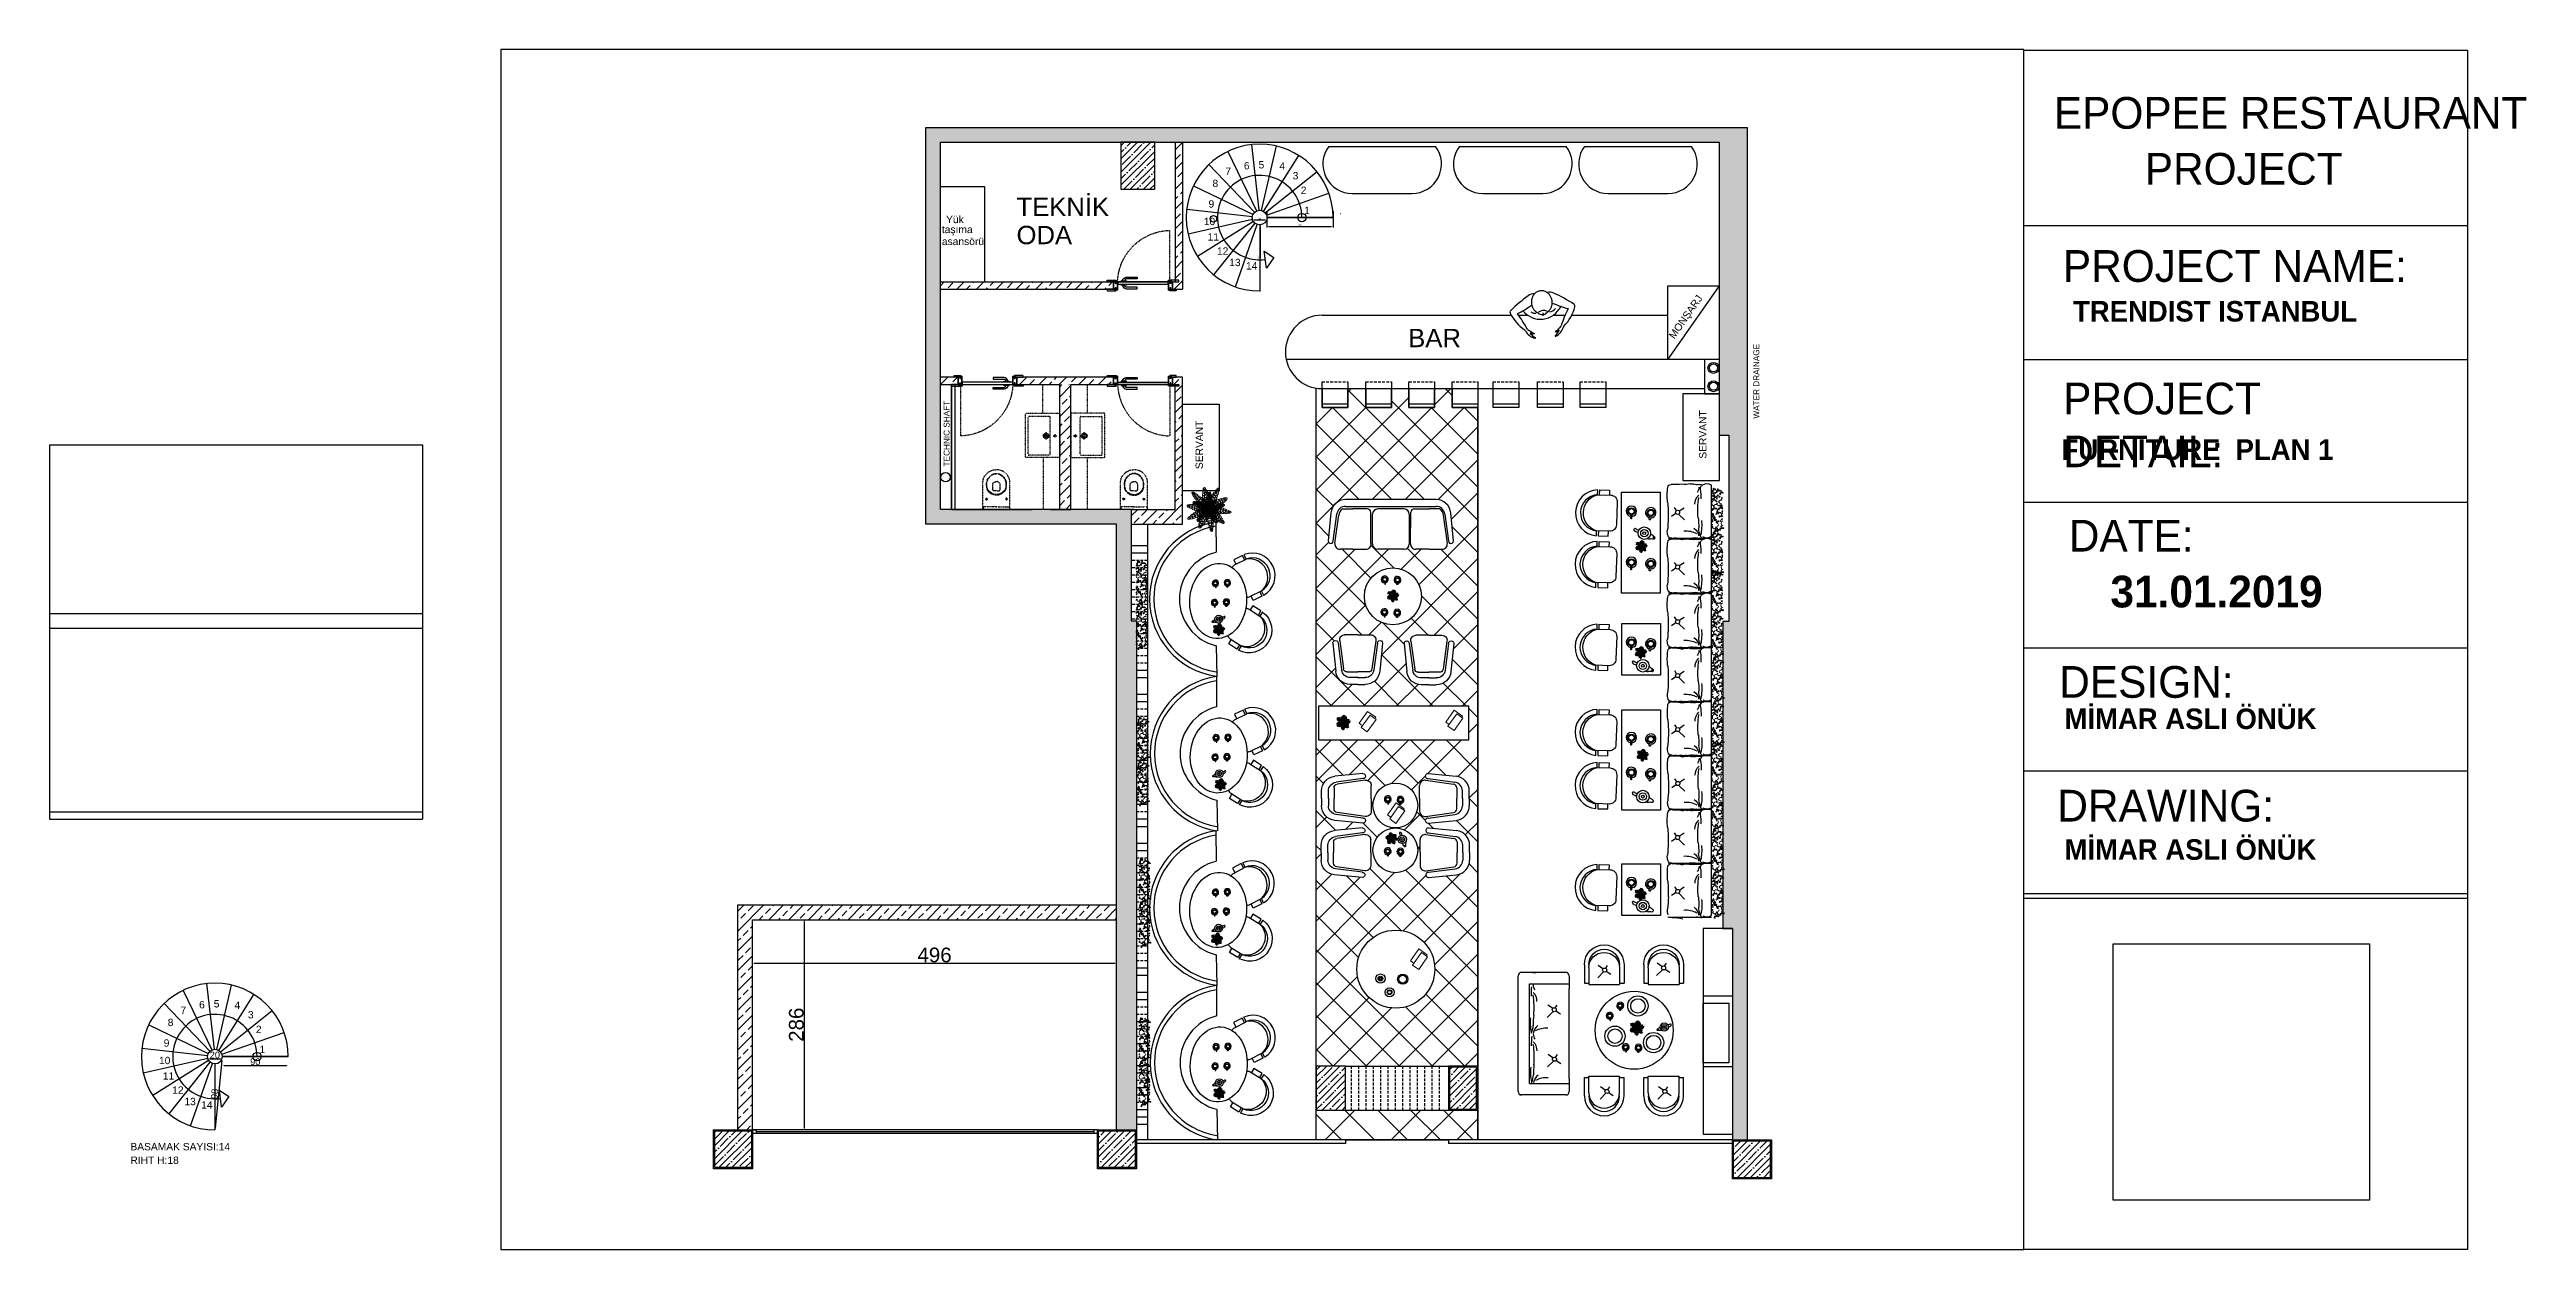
# Model space of a CAD drawing. Header units: millimetres. Extents: x 10088 to 21623, y -4423 to -852.
# Drawn here: x 10088 to 13462, y -4423 to -2789 of the extents above; entities that cross this region are included whole.
import ezdxf

# ---------------------------------------------------------------- set-up
doc = ezdxf.new("R2010")
doc.units = ezdxf.units.MM
doc.linetypes.add('100000', pattern=[200000, 100000, 100000])
doc.linetypes.add('HIDDEN2', pattern=[0.1875, 0.125, -0.0625])
for name, color, linetype in [('001', 1, 'Continuous'), ('DOOR', 11, 'Continuous'), ('HANDLE', 253, 'Continuous'), ('KP', 1, 'Continuous'), ('LAYER4', 3, 'Continuous'), ('olculer', 3, 'Continuous'), ('TEFRIS', 11, 'Continuous'), ('TF', 6, 'Continuous'), ('WOODFRAME', 25, 'Continuous'), ('WOODLEAF', 25, 'Continuous')]:
    doc.layers.add(name, color=color, linetype=linetype)
for name, color, linetype, lineweight in [('bitki', 85, 'Continuous', 5), ('cam', 4, 'Continuous', 15), ('KESİK', 253, 'Continuous', 5), ('SIVA', 31, 'Continuous', 5), ('tefriş', 93, 'Continuous', 30)]:
    doc.layers.add(name, color=color, linetype=linetype, lineweight=lineweight)
doc.layers.add('zemin malzeme', color=8, linetype='Continuous', transparency=0.7)
doc.styles.get("Standard").update_dxf_attribs({"font": 'arial.ttf'})
doc.dimstyles.new('ISO-25', dxfattribs={"dimtxt": 2.5, "dimasz": 2.5, "dimexe": 1.25, "dimexo": 0.625, "dimtad": 1, "dimtxsty": 'Standard', "dimcen": 2.5, "dimadec": 0, "dimazin": 0, "dimtfac": 1, "dimtmove": 0, "dimatfit": 3, "dimfxl": 1, "dimarcsym": 0})
doc.dimstyles.new('Rest', dxfattribs={"dimtxt": 20, "dimasz": 2.5, "dimexe": 1.25, "dimexo": 0.625, "dimtad": 1, "dimdec": 0, "dimtxsty": 'Standard', "dimcen": 2.5, "dimse1": 1, "dimse2": 1, "dimclrd": 1, "dimclrt": 1, "dimadec": 0, "dimazin": 0, "dimtfac": 1, "dimtdec": 0, "dimtmove": 0, "dimatfit": 3, "dimfxl": 1, "dimarcsym": 0})
picture_1 = doc.add_image_def('image1.jpg', size_in_pixel=(1000, 1000))
pattern_1 = [(45, (7526.932, -6373.43), (-13.470384, 13.470384), []), (45, (7540.402, -6373.43), (-13.470384, 13.470384), [9.525, -4.7625])]
pattern_2 = [(45, (10285.36, -6373.43), (-13.47038, 13.47038), []), (45, (10298.831, -6373.43), (-13.47038, 13.47038), [9.525, -4.7625])]
pattern_3 = [(45, (10285.361, -6373.43), (-8.980256, 8.980256), []), (45, (10294.341, -6373.43), (-8.980256, 8.980256), [15.875, -3.175, 0, -3.175])]

msp = doc.modelspace()

# ---------------------------------------------------------------- texts
for s, height, p in [('TEKNİK', 25, (11405.4, -3015.7)), ('taşıma', 10, (11303.7, -3038.9)), ('Yük ', 10, (11309.4, -3025.3)), ('ODA', 25, (11405.4, -3054)), ('asansörü', 10, (11303.7, -3055.2)), ('BAR', 25, (11939, -3194.3))]:
    msp.add_text(s, height=height).set_placement(p)
for s, rotation, p in [('MONŞARJ', 55.2327, (12301.5, -3183.8)), ('SERVANT', 90, (11659.3, -3360.4)), ('SERVANT', 90, (12345.3, -3346.2))]:
    msp.add_text(s, height=10, rotation=rotation).set_placement(p)
at = {"color": 5}
for s, p in [('WATER DRAINAGE', (12417.2, -3291.6)), ('TECHNIC SHAFT', (11314.1, -3356.7))]:
    msp.add_text(s, height=8, rotation=90, dxfattribs=at).set_placement(p)
at = {"char_height": 43.2, "attachment_point": 1}
for s, width, insert in [('{\\fFranklin Gothic Demi Cond|b0|i0|c162|p34;EPOPEE RESTAURANT}', 739.395, (12818.5, -2853.5)), ('{\\fFranklin Gothic Demi Cond|b0|i0|c162|p34;PROJECT}', 739.395, (12942.4, -2929.7)), ('{\\fFranklin Gothic Demi Cond|b0|i0|c162|p34;PROJECT NAME:}', 739.395, (12830.8, -3062.1)), ('{\\fFranklin Gothic Demi Cond|b0|i0|c162|p34;PROJECT DETAIL:}', 421.282, (12831.2, -3242.6)), ('{\\fFranklin Gothic Demi Cond|b0|i0|c162|p34;DATE:}', 367.404, (12838.9, -3429.5)), ('{\\fFranklin Gothic Demi Cond|b0|i0|c162|p34;DESIGN\\fFranklin Gothic Demi Cond|b0|i0|c0|p34;:}', 367.404, (12825.9, -3628.7)), ('{\\fFranklin Gothic Demi Cond|b0|i0|c162|p34;DRAWING\\fFranklin Gothic Demi Cond|b0|i0|c0|p34;:}', 367.404, (12823.3, -3797.3))]:
    msp.add_mtext_dynamic_manual_height_columns(s, width=width, gutter_width=12.5, heights=[0], dxfattribs=dict(at, insert=insert))
for s, insert, char_height, width, attachment_point in [('{\\fStylus BT|b1|i0|c162|p34;TRENDIST ISTANBUL}', (12844.7, -3131.4), 28, 860.515, 1), ('{\\fStylus BT|b1|i0|c162|p34;FURNITURE  PLAN 1 }', (12829.1, -3319.8), 28, 860.515, 1), ('{\\fStylus BT|b1|i0|c162|p34;31.01.2019}', (13040.2, -3527.5), 43.2, 2042.644, 5), ('{\\fStylus BT|b1|i0|c0|p34;MİMAR ASLI \\fStylus BT|b1|i0|c162|p34;ÖNÜK}', (12833.1, -3686.5), 28, 860.515, 1), ('{\\fStylus BT|b1|i0|c0|p34;MİMAR ASLI \\fStylus BT|b1|i0|c162|p34;ÖNÜK}', (12833.1, -3864.6), 28, 860.515, 1)]:
    msp.add_mtext(s, dxfattribs=dict(insert=insert, char_height=char_height, width=width, attachment_point=attachment_point))
at = {"layer": 'KESİK', "color": 1}
for s, p in [('BASAMAK SAYISI:14', (10198.2, -4288.4)), ('RIHT H:18', (10198.2, -4306.9))]:
    msp.add_text(s, height=10, dxfattribs=at).set_placement(p)
at = {"layer": 'olculer', "color": 175, "true_color": 0x4554a5}
for s, p in [('8', (10249.1, -4119.2)), ('7', (10266.5, -4102.7)), ('6', (10291.8, -4095)), ('5', (10311.8, -4093.8)), ('4', (10340.1, -4095.7)), ('3', (10358.3, -4108.7)), ('9', (10243.6, -4147.2)), ('2', (10369.2, -4128.6)), ('1', (10374, -4156)), ('10', (10237.2, -4171)), ('11', (10242.4, -4192.1)), ('12', (10255.1, -4211.3)), ('13', (10271.8, -4226.9)), ('14', (10294.7, -4231.5))]:
    msp.add_text(s, height=10, dxfattribs=at).set_placement(p)

# ---------------------------------------------------------------- blocks, each defined once
blk = doc.blocks.new('*D119')
at = {"color": 1, "lineweight": -2, "transparency": 16777216}
blk.add_line((11116.4, -4258), (11116.4, -3976.7), dxfattribs=at)
at = {"color": 1, "transparency": 16777216}
for points in [[(11115.9, -3976.7), (11116.8, -3976.7), (11116.4, -3974.2)], [(11115.9, -4258), (11116.8, -4258), (11116.4, -4260.5)]]:
    blk.add_solid(points, dxfattribs=at)
at = {"layer": 'Defpoints', "color": 0, "transparency": 16777216}
for p in [(11045.7, -3974.2), (11116.4, -3974.2), (11045.7, -4260.5)]:
    blk.add_point(p, dxfattribs=at)
at = {"color": 1, "transparency": 16777216, "insert": (11105.5, -4117.3), "char_height": 20, "attachment_point": 5, "rotation": 90}
blk.add_mtext('286', dxfattribs=at)
blk = doc.blocks.new('*D120')
at = {"color": 1, "lineweight": -2, "transparency": 16777216}
blk.add_line((11048.2, -4033.3), (11539.2, -4033.3), dxfattribs=at)
at = {"color": 1, "transparency": 16777216}
for points in [[(11048.2, -4032.9), (11048.2, -4033.7), (11045.7, -4033.3)], [(11539.2, -4032.9), (11539.2, -4033.7), (11541.7, -4033.3)]]:
    blk.add_solid(points, dxfattribs=at)
at = {"layer": 'Defpoints', "color": 0, "transparency": 16777216}
for p in [(11045.7, -4004.8), (11541.7, -4004.8), (11541.7, -4033.3)]:
    blk.add_point(p, dxfattribs=at)
at = {"color": 1, "transparency": 16777216, "insert": (11293.7, -4022.4), "char_height": 20, "attachment_point": 5}
blk.add_mtext('496', dxfattribs=at)
blk = doc.blocks.new('fkrgr')
for p, q in [((3378.5, 3113.7), (3378.5, 3123.7)), ((3458.5, 3113.7), (3458.5, 3123.7))]:
    blk.add_line(p, q)
at = {"layer": 'DOOR', "linetype": 'HIDDEN2', "ltscale": 0.5}
blk.add_line((3455, 3113.7), (3455, 3043.7), dxfattribs=at)
blk.add_arc((3456.6, 3116.5), 72.8, 177.7861, 268.7217, dxfattribs=at)
at = {"layer": 'HANDLE'}
for p, q in [((3454, 3112.7), (3452.2, 3112.7)), ((3453.1, 3113.6), (3453.1, 3111.8))]:
    blk.add_line(p, q, dxfattribs=at)
for points in [[(3395.9, 3117), (3395.9, 3118.3), (3388.6, 3118.3), (3388.6, 3117)], [(3388.6, 3113.7), (3388.6, 3112.4), (3395.9, 3112.4), (3395.9, 3113.7)]]:
    blk.add_lwpolyline(points, dxfattribs=at)
for points in [[(3390.6, 3118.3), (3390.6, 3119.3, -0.241078), (3395.6, 3123.4), (3410.7, 3123.4), (3410.7, 3121), (3395.6, 3121, 0.414214), (3393.9, 3119.3), (3393.9, 3118.3)], [(3390.6, 3112.4), (3390.6, 3111.5, 0.241078), (3395.6, 3107.5), (3410.7, 3107.5), (3410.7, 3109.9), (3395.6, 3109.9, -0.414214), (3393.9, 3111.5), (3393.9, 3112.4)]]:
    blk.add_lwpolyline(points, format="xyb", dxfattribs=at)
blk.add_circle((3453.1, 3112.7), 0.763, dxfattribs=at)
at = {"layer": 'tefriş'}
for p, q in [((3378.5, 3113.7), (3378.5, 3123.7)), ((3458.5, 3113.7), (3458.5, 3123.8))]:
    blk.add_line(p, q, dxfattribs=at)
at = {"layer": 'WOODFRAME'}
for points in [[(3382, 3124.9), (3380.8, 3124.9), (3380.8, 3123.7), (3369.8, 3123.7), (3369.8, 3125.6), (3370.1, 3126), (3381.7, 3126), (3382, 3125.6)], [(3382, 3112.4), (3380.8, 3112.4), (3380.8, 3113.7), (3369.8, 3113.7), (3369.8, 3111.7), (3370.1, 3111.4), (3381.7, 3111.4), (3382, 3111.7)], [(3380.8, 3124.9), (3380.8, 3122), (3382, 3122), (3382, 3124.9)], [(3380.8, 3112.4), (3380.8, 3116.2), (3382, 3116.2), (3382, 3112.4)], [(3455, 3125), (3456.2, 3125), (3456.2, 3123.8), (3457.2, 3123.8), (3457.2, 3125.8), (3456.9, 3126.1), (3455.3, 3126.1), (3455, 3125.8)], [(3455, 3124.9), (3456.2, 3124.9), (3456.2, 3123.7), (3463.9, 3123.7), (3463.9, 3125.6), (3463.6, 3126), (3455.3, 3126), (3455, 3125.6)], [(3456.2, 3125), (3456.2, 3122.1), (3455, 3122.1), (3455, 3125)], [(3456.2, 3112.4), (3456.2, 3116), (3455, 3116), (3455, 3112.4)], [(3455, 3112.4), (3456.2, 3112.4), (3456.2, 3113.7), (3457.2, 3113.7), (3457.2, 3111.7), (3456.9, 3111.4), (3455.3, 3111.4), (3455, 3111.7)], [(3455, 3112.4), (3456.2, 3112.4), (3456.2, 3113.7), (3467.2, 3113.7), (3467.2, 3111.7), (3466.9, 3111.4), (3455.3, 3111.4), (3455, 3111.7)]]:
    blk.add_lwpolyline(points, close=True, dxfattribs=at)
for points in [[(3380.8, 3123.7), (3378.5, 3123.7), (3378.5, 3113.7), (3380.8, 3113.7), (3380.8, 3116.2), (3382, 3116.2), (3382, 3113.7), (3383.9, 3113.7), (3383.9, 3124.9), (3383.9, 3124.9), (3383.9, 3117.3), (3383.9, 3117.3), (3383.9, 3124.9), (3382, 3124.9), (3382, 3122), (3380.8, 3122), (3380.8, 3123.7)], [(3456.2, 3123.8), (3458.5, 3123.8), (3458.5, 3113.7), (3456.2, 3113.7), (3456.2, 3116), (3455, 3116), (3455, 3113.7), (3453.2, 3113.7), (3453.2, 3124.9), (3453.2, 3124.9), (3453.2, 3117.3), (3453.2, 3117.3), (3453.2, 3125), (3455, 3125), (3455, 3125), (3456.2, 3125), (3456.2, 3123.8)]]:
    blk.add_lwpolyline(points, dxfattribs=at)
at = {"layer": 'WOODLEAF'}
blk.add_lwpolyline([(3384, 3113.7), (3384, 3117), (3453, 3117), (3453, 3113.7)], close=True, dxfattribs=at)
blk = doc.blocks.new('cked')
at = {"layer": 'DOOR', "linetype": 'HIDDEN2', "ltscale": 0.5}
for points in [[(4019, 2958.2), (4018.8, 2958.2), (4018.3, 2958.2), (4017.4, 2958.2), (4016.2, 2958.2), (4013.3, 2958.2), (4009.9, 2958.2), (4006.6, 2958.2), (4003.7, 2958.2), (4002.5, 2958.2), (4001.6, 2958.2), (4001, 2958.2), (4000.8, 2958.2), (4000.8, 2958.4), (4000.8, 2958.7), (4000.8, 2959.9), (4000.8, 2961.7), (4000.8, 2964.1), (4000.8, 2967), (4000.8, 2970.2), (4000.8, 2977.1), (4000.8, 2984.1), (4000.8, 2987.3), (4000.8, 2990.1), (4000.8, 2992.6), (4000.8, 2994.4), (4000.8, 2995.6), (4000.8, 2995.9), (4000.8, 2996), (4001.1, 2998.9), (4002.1, 3001.7), (4003.7, 3004.4), (4005.8, 3006.9), (4008.5, 3009.1), (4011.6, 3010.8), (4013.3, 3011.4), (4015.1, 3011.9), (4017, 3012.1), (4019, 3012.2)], [(4032.3, 2988.5), (4032.3, 2988.5), (4032.3, 2988.7), (4032.3, 2989.4), (4032.3, 2990.3), (4032.3, 2991.4), (4032.3, 2992.5), (4032.3, 2993.4), (4032.3, 2994.1), (4032.3, 2994.3), (4032.3, 2994.4), (4032.2, 2995.4), (4032, 2996.5), (4031.7, 2997.6), (4031.2, 2998.6), (4030.6, 2999.7), (4030, 3000.8), (4028.3, 3002.8), (4027.4, 3003.7), (4026.3, 3004.6), (4025.2, 3005.3), (4024.1, 3005.9), (4022.8, 3006.5), (4021.6, 3006.8), (4020.3, 3007.1), (4018.9, 3007.2), (4017.6, 3007.1), (4016.3, 3006.8), (4015.1, 3006.4), (4013.9, 3005.9), (4012.7, 3005.3), (4011.6, 3004.5), (4010.6, 3003.7), (4009.7, 3002.8), (4008.1, 3000.8), (4007.4, 2999.7), (4006.9, 2998.7), (4006.4, 2997.6), (4006.1, 2996.5), (4005.9, 2995.4), (4005.8, 2994.4), (4005.8, 2994.3), (4005.8, 2994.1), (4005.8, 2993.4), (4005.8, 2992.5), (4005.8, 2991.4), (4005.8, 2990.3), (4005.8, 2989.4), (4005.8, 2988.7), (4005.8, 2988.5), (4005.8, 2988.5), (4005.9, 2987.5), (4006.1, 2986.5), (4006.4, 2985.5), (4006.9, 2984.5), (4007.5, 2983.6), (4008.2, 2982.6), (4009.9, 2980.9), (4011.8, 2979.5), (4014, 2978.3), (4015.2, 2977.9), (4016.4, 2977.6), (4017.7, 2977.4), (4018.9, 2977.3), (4020.2, 2977.3), (4021.5, 2977.5), (4022.7, 2977.9), (4023.9, 2978.3), (4025, 2978.8), (4026.1, 2979.4), (4028.2, 2980.9), (4029.8, 2982.7), (4030.6, 2983.6), (4031.2, 2984.5), (4031.6, 2985.5), (4032, 2986.5), (4032.2, 2987.5), (4032.3, 2988.5), (4032.3, 2988.5)], [(4031.9, 2989.6), (4031.9, 2989.7), (4031.9, 2990.2), (4031.9, 2991.6), (4031.9, 2993), (4031.9, 2993.5), (4031.9, 2993.6), (4031.9, 2994.7), (4031.7, 2995.8), (4031.3, 2996.9), (4030.9, 2998), (4030.4, 2999.1), (4029.7, 3000.2), (4029, 3001.2), (4028.1, 3002.3), (4027.2, 3003.2), (4026.2, 3004.1), (4025.1, 3004.9), (4024, 3005.5), (4022.8, 3006.1), (4021.6, 3006.5), (4020.3, 3006.7), (4018.9, 3006.8), (4017.6, 3006.7), (4016.3, 3006.4), (4015.1, 3006), (4013.9, 3005.5), (4012.8, 3004.8), (4011.8, 3004), (4010.8, 3003.2), (4009.9, 3002.2), (4009.1, 3001.2), (4008.3, 3000.2), (4007.7, 2999.1), (4007.2, 2998), (4006.7, 2996.9), (4006.4, 2995.8), (4006.2, 2994.7), (4006.2, 2993.6), (4006.2, 2993.5), (4006.2, 2993), (4006.2, 2991.6), (4006.2, 2990.2), (4006.2, 2989.7), (4006.2, 2989.6), (4006.2, 2988.6), (4006.4, 2987.6), (4006.8, 2986.6), (4007.2, 2985.6), (4007.8, 2984.7), (4008.5, 2983.7), (4010.1, 2982), (4012, 2980.6), (4013, 2979.9), (4014.1, 2979.4), (4015.3, 2979), (4016.5, 2978.7), (4017.7, 2978.5), (4018.9, 2978.4), (4020.2, 2978.4), (4021.4, 2978.6), (4022.6, 2978.9), (4023.8, 2979.4), (4024.9, 2979.9), (4026, 2980.5), (4027.9, 2982), (4028.8, 2982.8), (4029.6, 2983.7), (4030.3, 2984.6), (4030.8, 2985.6), (4031.3, 2986.6), (4031.6, 2987.6), (4031.8, 2988.6), (4031.9, 2989.6), (4031.9, 2989.6)], [(4019, 2958.2), (4019.2, 2958.2), (4019.8, 2958.2), (4020.7, 2958.2), (4021.9, 2958.2), (4024.8, 2958.2), (4028.2, 2958.2), (4031.5, 2958.2), (4034.4, 2958.2), (4035.6, 2958.2), (4036.5, 2958.2), (4037.1, 2958.2), (4037.3, 2958.2), (4037.3, 2958.4), (4037.3, 2958.7), (4037.3, 2959.9), (4037.3, 2961.7), (4037.3, 2964.1), (4037.3, 2967), (4037.3, 2970.2), (4037.3, 2977.1), (4037.3, 2984.1), (4037.3, 2987.3), (4037.3, 2990.1), (4037.3, 2992.6), (4037.3, 2994.4), (4037.3, 2995.6), (4037.3, 2995.9), (4037.3, 2996), (4037, 2998.9), (4036, 3001.7), (4034.4, 3004.4), (4032.3, 3006.9), (4029.6, 3009.1), (4026.5, 3010.8), (4024.8, 3011.4), (4023, 3011.9), (4021.1, 3012.1), (4019, 3012.2)], [(4007, 2972.3), (4003.1, 2972.3)], [(4005.1, 2973.3), (4005.2, 2973.3), (4005.3, 2973.3), (4005.4, 2973.2), (4005.5, 2973.2), (4005.6, 2973.2), (4005.6, 2973.1), (4005.7, 2973.1), (4005.8, 2973), (4005.9, 2972.9), (4005.9, 2972.8), (4006, 2972.8), (4006, 2972.7), (4006, 2972.6), (4006.1, 2972.5), (4006.1, 2972.4), (4006.1, 2972.3), (4006.1, 2972.2), (4006.1, 2972.1), (4006, 2972), (4006, 2971.9), (4006, 2971.8), (4005.9, 2971.7), (4005.9, 2971.6), (4005.8, 2971.5), (4005.7, 2971.5), (4005.6, 2971.4), (4005.6, 2971.4), (4005.5, 2971.3), (4005.4, 2971.3), (4005.3, 2971.3), (4005.2, 2971.2), (4005.1, 2971.2), (4005, 2971.2), (4004.9, 2971.3), (4004.8, 2971.3), (4004.7, 2971.3), (4004.6, 2971.4), (4004.5, 2971.4), (4004.4, 2971.5), (4004.3, 2971.5), (4004.3, 2971.6), (4004.2, 2971.7), (4004.2, 2971.8), (4004.1, 2971.9), (4004.1, 2972), (4004.1, 2972.1), (4004, 2972.2), (4004, 2972.3), (4004, 2972.4), (4004.1, 2972.5), (4004.1, 2972.6), (4004.1, 2972.7), (4004.2, 2972.8), (4004.2, 2972.8), (4004.3, 2972.9), (4004.3, 2973), (4004.4, 2973.1), (4004.5, 2973.1), (4004.6, 2973.2), (4004.7, 2973.2), (4004.8, 2973.2), (4004.9, 2973.3), (4005, 2973.3), (4005.1, 2973.3), (4005.1, 2973.3)], [(4005.1, 2970.3), (4005.1, 2974.2)], [(4019, 2983.2), (4018.5, 2983.2), (4018, 2983.2), (4017.5, 2983.2), (4017.1, 2983.3), (4016.4, 2983.3), (4015.8, 2983.3), (4015.3, 2983.4), (4015, 2983.5), (4014.7, 2983.7), (4014.5, 2983.9), (4014.3, 2984.1), (4014.1, 2984.4), (4013.9, 2985), (4013.9, 2985.6), (4013.9, 2986.1), (4013.9, 2986.8), (4013.9, 2987.7), (4013.9, 2989.5), (4013.9, 2990.3), (4013.8, 2990.7), (4013.8, 2991), (4013.8, 2991.2), (4013.8, 2991.4), (4013.8, 2991.6), (4013.8, 2991.6), (4013.9, 2992.1), (4014, 2992.6), (4014.1, 2993.1), (4014.3, 2993.5), (4014.5, 2993.9), (4014.8, 2994.3), (4015.2, 2994.6), (4015.5, 2994.9), (4016.3, 2995.4), (4017.2, 2995.7), (4018.1, 2995.9), (4019, 2996)], [(4018.9, 2983.2), (4019.5, 2983.2), (4020, 2983.2), (4020.5, 2983.2), (4020.9, 2983.3), (4021.6, 2983.3), (4022.2, 2983.3), (4022.6, 2983.4), (4023, 2983.5), (4023.3, 2983.7), (4023.5, 2983.9), (4023.7, 2984.1), (4023.8, 2984.4), (4024, 2985), (4024.1, 2985.6), (4024.1, 2986.1), (4024.1, 2986.8), (4024.1, 2987.7), (4024.1, 2989.5), (4024.1, 2990.3), (4024.1, 2990.7), (4024.1, 2991), (4024.1, 2991.2), (4024.1, 2991.4), (4024.1, 2991.6), (4024.1, 2991.6), (4024.1, 2992.1), (4024, 2992.6), (4023.9, 2993.1), (4023.7, 2993.5), (4023.4, 2993.9), (4023.1, 2994.3), (4022.8, 2994.6), (4022.4, 2994.9), (4021.7, 2995.4), (4020.8, 2995.7), (4019.8, 2995.9), (4018.9, 2996)], [(4034.4, 2972.1), (4030.5, 2972.1)], [(4032.5, 2973.1), (4032.6, 2973.1), (4032.7, 2973.1), (4032.8, 2973.1), (4032.9, 2973.1), (4033, 2973), (4033.1, 2973), (4033.2, 2972.9), (4033.2, 2972.8), (4033.3, 2972.8), (4033.4, 2972.7), (4033.4, 2972.6), (4033.5, 2972.5), (4033.5, 2972.4), (4033.5, 2972.3), (4033.5, 2972.2), (4033.6, 2972.1), (4033.5, 2972), (4033.5, 2971.9), (4033.5, 2971.8), (4033.5, 2971.7), (4033.4, 2971.6), (4033.4, 2971.5), (4033.3, 2971.4), (4033.2, 2971.4), (4033.2, 2971.3), (4033.1, 2971.3), (4033, 2971.2), (4032.9, 2971.2), (4032.8, 2971.1), (4032.7, 2971.1), (4032.6, 2971.1), (4032.5, 2971.1), (4032.4, 2971.1), (4032.3, 2971.1), (4032.2, 2971.1), (4032.1, 2971.2), (4032, 2971.2), (4031.9, 2971.3), (4031.9, 2971.3), (4031.8, 2971.4), (4031.7, 2971.4), (4031.7, 2971.5), (4031.6, 2971.6), (4031.6, 2971.7), (4031.5, 2971.8), (4031.5, 2971.9), (4031.5, 2972), (4031.5, 2972.1), (4031.5, 2972.2), (4031.5, 2972.3), (4031.5, 2972.4), (4031.6, 2972.5), (4031.6, 2972.6), (4031.7, 2972.7), (4031.7, 2972.8), (4031.8, 2972.8), (4031.9, 2972.9), (4031.9, 2973), (4032, 2973), (4032.1, 2973.1), (4032.2, 2973.1), (4032.3, 2973.1), (4032.4, 2973.1), (4032.5, 2973.1), (4032.5, 2973.1)], [(4032.5, 2970.1), (4032.5, 2974)], [(4019, 2961.7), (4019, 2961.7), (4018.9, 2961.7), (4018.6, 2961.7), (4018.3, 2961.7), (4017.9, 2961.7), (4017.4, 2961.7), (4016.3, 2961.7), (4015, 2961.7), (4013.6, 2961.7), (4010.4, 2961.7), (4007.2, 2961.7), (4005.7, 2961.7), (4004.4, 2961.7), (4003.3, 2961.7), (4002.8, 2961.7), (4002.5, 2961.7), (4002.1, 2961.7), (4001.9, 2961.7), (4001.8, 2961.7), (4001.7, 2961.7), (4001.5, 2961.6), (4001.3, 2961.5), (4001.1, 2961.2), (4001, 2961), (4001, 2960.9), (4001, 2960.6), (4001, 2960.1), (4001, 2959.6), (4001, 2959.1), (4001, 2958.7), (4001, 2958.4), (4001, 2958.3)], [(4019, 2961.7), (4019.1, 2961.7), (4019.2, 2961.7), (4019.5, 2961.7), (4019.8, 2961.7), (4020.2, 2961.7), (4020.6, 2961.7), (4021.8, 2961.7), (4023.1, 2961.7), (4024.5, 2961.7), (4027.7, 2961.7), (4030.9, 2961.7), (4032.4, 2961.7), (4033.7, 2961.7), (4034.8, 2961.7), (4035.2, 2961.7), (4035.6, 2961.7), (4036, 2961.7), (4036.2, 2961.7), (4036.3, 2961.7), (4036.4, 2961.7), (4036.6, 2961.6), (4036.8, 2961.5), (4037, 2961.2), (4037, 2961), (4037, 2960.9), (4037, 2960.6), (4037, 2960.1), (4037, 2959.6), (4037, 2959.1), (4037, 2958.7), (4037, 2958.4), (4037, 2958.2)]]:
    blk.add_lwpolyline(points, dxfattribs=at)
blk = doc.blocks.new('INSANPLAN')
at = {"color": 251}
blk.add_line((110.5, 69.8), (111.1, 67.7), dxfattribs=at)
for points in [[(118, 73.9), (118.1, 74.1), (118.6, 75), (119.1, 75.9), (119.5, 76.9), (119.9, 77.9), (120.2, 78.8), (120.4, 79.8), (120.5, 80.8), (120.6, 81.8), (120.7, 82.9), (120.6, 83.8), (120.6, 84.8), (120.4, 85.8), (120.2, 86.8), (120, 87.7), (119.7, 88.7), (119.3, 89.6), (118.9, 90.5), (118.5, 91.4), (117.9, 92.2), (117.4, 93.1), (116.8, 93.9), (116.1, 94.6), (115.4, 95.4), (114.6, 96), (113.8, 96.7), (112.9, 97.3), (112, 97.8), (111, 98.2), (110, 98.6), (109, 98.9), (108, 99.2), (106.9, 99.3), (105.8, 99.4), (104.7, 99.4), (103.6, 99.2), (102.5, 99), (101.5, 98.7), (100.5, 98.3), (99.5, 97.8), (98.5, 97.3), (97.7, 96.6), (96.8, 95.9), (96.1, 95.2), (95.4, 94.4), (94.7, 93.5), (94.2, 92.6), (93.7, 91.7), (93.3, 90.7), (92.9, 89.7), (92.6, 88.7), (92.4, 87.7), (92.3, 86.7), (92.2, 85.7), (92.1, 84.7), (92.1, 83.7), (92.2, 82.8), (92.4, 81.8), (92.6, 80.8), (92.8, 79.8), (93.1, 78.9), (93.5, 78), (93.9, 77.1), (94.3, 76.2), (94.9, 75.3), (95.4, 74.5), (96, 73.7), (96.7, 73), (97.4, 72.2), (98.2, 71.5), (99, 70.9), (99.9, 70.3), (100.8, 69.8), (101.8, 69.3), (101.9, 69.3)], [(110.1, 68), (110.1, 67.9), (110.2, 67.8), (110.2, 67.7), (110.3, 67.6), (110.3, 67.5), (110.4, 67.4), (110.5, 67.2), (110.6, 67.1), (110.7, 66.9), (110.9, 66.8), (111.1, 66.7), (111.2, 66.6), (111.4, 66.6), (111.5, 66.7), (111.7, 66.8), (111.7, 67), (111.8, 67.2), (111.8, 67.4), (111.8, 67.6), (111.8, 67.8), (111.8, 67.9), (111.8, 68.1), (111.8, 68.2), (111.8, 68.3), (111.7, 68.4), (111.7, 68.4)], [(103.7, 40.1), (103.7, 40.1), (103.8, 39.9), (103.9, 39.8), (103.9, 39.6), (103.8, 39.5), (103.6, 39.4), (103.5, 39.3), (103.3, 39.2), (103.1, 39.2), (103, 39.2), (102.8, 39.2), (102.7, 39.1), (102.6, 39.1), (102.5, 39.1), (102.4, 39.1), (102.3, 39.1), (102.2, 39.1), (102.1, 39.1), (102.1, 39.1), (102, 39.1), (101.9, 39.1), (101.9, 39.1), (101.8, 39.2), (101.7, 39.2), (101.7, 39.2), (101.6, 39.2), (101.6, 39.2), (101.5, 39.2), (101.4, 39.2), (101.4, 39.2), (101.3, 39.2), (101.2, 39.2), (101.2, 39.3), (101.1, 39.3), (101, 39.3), (101, 39.3), (100.9, 39.3), (100.8, 39.4), (100.7, 39.4)], [(132.1, 48.4), (132.1, 48.3), (132.1, 48.2), (132.1, 48), (132.2, 47.9), (132.4, 47.8), (132.5, 47.8), (132.7, 47.8), (132.9, 47.9), (133.1, 47.9), (133.2, 48), (133.4, 48), (133.5, 48.1), (133.6, 48.1), (133.7, 48.2), (133.8, 48.3), (133.8, 48.3), (133.9, 48.3), (134, 48.4), (134, 48.4), (134.1, 48.5), (134.1, 48.5), (134.2, 48.6), (134.2, 48.6), (134.3, 48.6), (134.3, 48.7), (134.4, 48.7), (134.4, 48.7), (134.5, 48.8), (134.5, 48.8), (134.6, 48.9), (134.6, 48.9), (134.6, 49), (134.7, 49), (134.7, 49.1), (134.8, 49.1), (134.9, 49.2), (134.9, 49.2), (135, 49.3), (135, 49.4)]]:
    blk.add_lwpolyline(points, dxfattribs=at)
for centre, radius, start, end in [((284.7, -93.2), 269.4, 137.4172, 143.9982), ((-2.8, 170.5), 134, 306.2812, 316.0695), ((103.3, 90.7), 30.5, 228.8463, 345.2446), ((96.1, 80.2), 13.2, 96.3815, 137.4172), ((98.6, 77.8), 10.6, 246.3538, 286.2202), ((102.9, 71.5), 2.37, 246.433, 316.5574), ((109, 76), 8.84, 237.7834, 279.5454), ((112.7, 62.2), 11.1, 75.8835, 136.5569), ((117, 86.3), 13.2, 75.0232, 116.0585), ((108.4, 75.8), 8.84, 292.895, 334.657), ((116, 75.3), 2.37, 255.883, 326.0074), ((116.2, 82.9), 10.6, 286.2202, 338.4077), ((50.8, -161.2), 269.4, 68.4422, 75.0232), ((152.1, 215.6), 134, 256.3709, 266.1592), ((303.6, 37.1), 166.6, 164.4359, 173.0585), ((90.2, 91.4), 62, 326.9424, 354.7651), ((148.5, 86.2), 3.39, 347.7387, 67.2683), ((69.5, 63.2), 3.39, 145.1721, 224.7017), ((116, 98.9), 62, 217.6753, 245.498), ((-35, -61.4), 166.6, 39.3819, 48.0045), ((88.6, 38.8), 4.06, 38.169, 65.4973), ((107.3, 53.6), 19.8, 218.1695, 266.307), ((97.1, 46.6), 4.06, 214.2263, 255.0291), ((82.5, -0.2), 45, 66.567, 72.3688), ((99, 39.4), 0.396, 70.5797, 230.9209), ((115.2, 59.4), 26.1, 230.922, 249.9595), ((102.5, 49.4), 10.1, 250.5797, 259.9113), ((106, 54), 14.1, 246.5678, 260.8816), ((106.1, 34.4), 0.527, 266.3066, 75.2078), ((122.8, 58.9), 14.1, 311.5588, 325.8726), ((133.2, 42.2), 0.527, 137.2326, 306.1338), ((112.1, 58.5), 26.1, 322.4809, 341.5184), ((121.8, 57.8), 19.8, 306.1333, 354.2709), ((171.6, 25.8), 45, 140.0716, 145.8734), ((128.2, 56.8), 10.1, 312.5291, 321.8606), ((136.5, 50.3), 0.396, 341.5195, 141.8607), ((134.2, 57.4), 4.06, 317.4113, 358.2141), ((145.5, 55.4), 4.06, 146.9431, 174.2714)]:
    blk.add_arc(centre, radius, start, end, dxfattribs=at)
blk = doc.blocks.new('rgdf')
for p, q in [((11668.6, -3456.4), (11668.8, -3492.1)), ((11667.7, -3530.8), (11667.9, -3531.2)), ((11667.9, -3531.2), (11668.1, -3533.2)), ((11668.1, -3533.2), (11668.3, -3533.4)), ((11668.3, -3533.4), (11668.9, -3533.4)), ((11668.9, -3531.1), (11669.1, -3530.7)), ((11669.1, -3533.2), (11668.9, -3531.1)), ((11668.9, -3533.4), (11669.1, -3533.2)), ((11681.5, -3530.7), (11681.3, -3530.3)), ((11681.5, -3532.7), (11681.5, -3530.7)), ((11681.7, -3532.9), (11681.5, -3532.7)), ((11682.3, -3532.9), (11681.7, -3532.9)), ((11682.5, -3532.7), (11682.3, -3532.9)), ((11682.7, -3530.3), (11682.5, -3530.7)), ((11682.5, -3530.7), (11682.5, -3532.7)), ((11666.6, -3553.5), (11666.8, -3553.9)), ((11666.8, -3553.9), (11667, -3556)), ((11667, -3556), (11667.2, -3556.1)), ((11667.2, -3556.1), (11667.8, -3556.1)), ((11667.8, -3553.8), (11668, -3553.4)), ((11668, -3555.9), (11667.8, -3553.8)), ((11667.8, -3556.1), (11668, -3555.9)), ((11680.4, -3553.4), (11680.2, -3553)), ((11680.4, -3555.4), (11680.4, -3553.4)), ((11680.6, -3555.6), (11680.4, -3555.4)), ((11681.2, -3555.6), (11680.6, -3555.6)), ((11681.4, -3555.5), (11681.2, -3555.6)), ((11681.6, -3553), (11681.4, -3553.4)), ((11681.4, -3553.4), (11681.4, -3555.5)), ((11668.8, -3601.5), (11669.8, -3637.2)), ((11669.3, -3637.2), (11669.5, -3672.8)), ((11667.3, -3734.3), (11667.6, -3734.7)), ((11667.6, -3734.7), (11667.7, -3736.7)), ((11667.7, -3736.7), (11668, -3736.9)), ((11668, -3736.9), (11668.5, -3736.8)), ((11668.4, -3711.6), (11668.7, -3712)), ((11668.5, -3734.6), (11668.7, -3734.2)), ((11668.7, -3736.6), (11668.5, -3734.6)), ((11668.5, -3736.8), (11668.7, -3736.6)), ((11668.7, -3712), (11668.8, -3714)), ((11668.8, -3714), (11669.1, -3714.2)), ((11669.1, -3714.2), (11669.6, -3714.1)), ((11669.6, -3711.9), (11669.8, -3711.5)), ((11669.8, -3713.9), (11669.6, -3711.9)), ((11669.6, -3714.1), (11669.8, -3713.9)), ((11681.2, -3734.1), (11681, -3733.7)), ((11681.1, -3736.2), (11681.2, -3734.1)), ((11681.3, -3736.4), (11681.1, -3736.2)), ((11681.9, -3736.4), (11681.3, -3736.4)), ((11682.1, -3736.2), (11681.9, -3736.4)), ((11682.3, -3711.4), (11682.1, -3711)), ((11682.2, -3734.2), (11682.1, -3736.2)), ((11682.2, -3713.5), (11682.3, -3711.4)), ((11682.4, -3713.7), (11682.2, -3713.5)), ((11682.4, -3733.8), (11682.2, -3734.2)), ((11683, -3713.7), (11682.4, -3713.7)), ((11683.2, -3713.5), (11683, -3713.7)), ((11683.4, -3711.1), (11683.2, -3711.4)), ((11683.2, -3711.4), (11683.2, -3713.5)), ((11669.6, -3782.2), (11670.5, -3818)), ((11668.6, -3817.9), (11668.8, -3853.6)), ((11667.7, -3892.4), (11667.9, -3892.7)), ((11667.9, -3892.7), (11668.1, -3894.8)), ((11668.1, -3894.8), (11668.3, -3895)), ((11668.3, -3895), (11668.9, -3894.9)), ((11668.9, -3892.6), (11669.1, -3892.2)), ((11669.1, -3894.7), (11668.9, -3892.6)), ((11668.9, -3894.9), (11669.1, -3894.7)), ((11681.5, -3892.2), (11681.3, -3891.8)), ((11681.5, -3894.3), (11681.5, -3892.2)), ((11681.7, -3894.5), (11681.5, -3894.3)), ((11682.3, -3894.5), (11681.7, -3894.5)), ((11682.5, -3894.3), (11682.3, -3894.5)), ((11682.7, -3891.8), (11682.5, -3892.2)), ((11682.5, -3892.2), (11682.5, -3894.3)), ((11666.6, -3915.1), (11666.8, -3915.4)), ((11666.8, -3915.4), (11667, -3917.5)), ((11667, -3917.5), (11667.2, -3917.7)), ((11667.2, -3917.7), (11667.8, -3917.6)), ((11667.8, -3915.4), (11668, -3914.9)), ((11668, -3917.4), (11667.8, -3915.4)), ((11667.8, -3917.6), (11668, -3917.4)), ((11680.4, -3914.9), (11680.2, -3914.5)), ((11680.4, -3917), (11680.4, -3914.9)), ((11680.6, -3917.2), (11680.4, -3917)), ((11681.2, -3917.2), (11680.6, -3917.2)), ((11681.4, -3917), (11681.2, -3917.2)), ((11681.6, -3914.5), (11681.4, -3914.9)), ((11681.4, -3914.9), (11681.4, -3917)), ((11668.8, -3963), (11669.8, -3998.8)), ((11669.3, -3998.7), (11669.5, -4034.4)), ((11668.4, -4073.1), (11668.7, -4073.5)), ((11668.7, -4073.5), (11668.8, -4075.5)), ((11668.8, -4075.5), (11669.1, -4075.7)), ((11669.1, -4075.7), (11669.6, -4075.7)), ((11669.6, -4073.4), (11669.8, -4073)), ((11669.8, -4075.5), (11669.6, -4073.4)), ((11669.6, -4075.7), (11669.8, -4075.5)), ((11682.3, -4073), (11682.1, -4072.6)), ((11682.2, -4075), (11682.3, -4073)), ((11682.4, -4075.2), (11682.2, -4075)), ((11683, -4075.2), (11682.4, -4075.2)), ((11683.2, -4075), (11683, -4075.2)), ((11683.4, -4072.6), (11683.2, -4073)), ((11683.2, -4073), (11683.2, -4075)), ((11667.3, -4095.8), (11667.6, -4096.2)), ((11667.6, -4096.2), (11667.7, -4098.3)), ((11667.7, -4098.3), (11668, -4098.4)), ((11668, -4098.4), (11668.5, -4098.4)), ((11668.5, -4096.1), (11668.7, -4095.7)), ((11668.7, -4098.2), (11668.5, -4096.1)), ((11668.5, -4098.4), (11668.7, -4098.2)), ((11681.2, -4095.7), (11681, -4095.3)), ((11681.1, -4097.7), (11681.2, -4095.7)), ((11681.3, -4097.9), (11681.1, -4097.7)), ((11681.9, -4097.9), (11681.3, -4097.9)), ((11682.1, -4097.7), (11681.9, -4097.9)), ((11682.2, -4095.7), (11682.1, -4097.7)), ((11682.4, -4095.3), (11682.2, -4095.7)), ((11669.6, -4143.8), (11670.5, -4179.5))]:
    blk.add_line(p, q)
for centre, radius in [((11668.1, -3528.3), 2.55), ((11668.1, -3528.3), 1.96), ((11682.1, -3527.8), 2.55), ((11682.1, -3527.8), 1.96), ((11667.1, -3551), 2.55), ((11667.1, -3551), 1.96), ((11681, -3550.5), 2.55), ((11681, -3550.5), 1.96), ((11672, -3570.3), 4.52), ((11672, -3570.3), 2.64), ((11672, -3570.3), 1.04), ((11668.9, -3709.1), 2.55), ((11668.9, -3709.1), 1.96), ((11682.8, -3708.6), 2.55), ((11682.8, -3708.6), 1.96), ((11667.8, -3731.8), 2.55), ((11667.8, -3731.8), 1.96), ((11681.7, -3731.3), 2.55), ((11681.7, -3731.3), 1.96), ((11672.7, -3751.1), 4.52), ((11672.7, -3751.1), 2.64), ((11672.7, -3751.1), 1.04), ((11667.1, -3912.6), 2.55), ((11667.1, -3912.6), 1.96), ((11668.1, -3889.9), 2.55), ((11668.1, -3889.9), 1.96), ((11681, -3912.1), 2.55), ((11681, -3912.1), 1.96), ((11682.1, -3889.4), 2.55), ((11682.1, -3889.4), 1.96), ((11672, -3931.8), 4.52), ((11672, -3931.8), 2.64), ((11672, -3931.8), 1.04), ((11668.9, -4070.6), 2.55), ((11668.9, -4070.6), 1.96), ((11682.8, -4070.1), 2.55), ((11682.8, -4070.1), 1.96), ((11667.8, -4093.3), 2.55), ((11667.8, -4093.3), 1.96), ((11672.7, -4112.6), 4.52), ((11672.7, -4112.6), 2.64), ((11672.7, -4112.6), 1.04), ((11681.7, -4092.8), 2.55), ((11681.7, -4092.8), 1.96)]:
    blk.add_circle(centre, radius)
for centre, radius, start, end in [((11682.3, -3546.8), 91.3, 98.6648, 261.6999), ((11682.3, -3546.8), 86.3, 99.148, 261.1863), ((11682.3, -3546.8), 56.3, 103.8863, 256.1444), ((11668.1, -3528.3), 3.73, 282.7786, 267.6573), ((11682.1, -3527.8), 3.73, 276.395, 261.2737), ((11667.1, -3551), 3.73, 282.7786, 267.6573), ((11681, -3550.5), 3.73, 276.395, 261.2737), ((11683.1, -3727.5), 91.3, 98.6648, 261.6999), ((11683.1, -3727.5), 86.3, 99.148, 261.1863), ((11683.1, -3727.5), 56.3, 103.8863, 256.1444), ((11668.9, -3709.1), 3.73, 282.7786, 267.6573), ((11682.8, -3708.6), 3.73, 276.395, 261.2737), ((11667.8, -3731.8), 3.73, 282.7786, 267.6573), ((11681.7, -3731.3), 3.73, 276.395, 261.2737), ((11682.3, -3908.3), 91.3, 98.6648, 261.6999), ((11682.3, -3908.3), 86.3, 99.148, 261.1863), ((11682.3, -3908.3), 56.3, 103.8863, 256.1444), ((11667.1, -3912.6), 3.73, 282.7786, 267.6573), ((11668.1, -3889.9), 3.73, 282.7786, 267.6573), ((11681, -3912.1), 3.73, 276.395, 261.2737), ((11682.1, -3889.4), 3.73, 276.395, 261.2737), ((11683.1, -4089.1), 91.3, 98.6648, 261.6999), ((11683.1, -4089.1), 86.3, 99.148, 261.1863), ((11683.1, -4089.1), 56.3, 103.8863, 256.1444), ((11668.9, -4070.6), 3.73, 282.7786, 267.6573), ((11682.8, -4070.1), 3.73, 276.395, 261.2737), ((11667.8, -4093.3), 3.73, 282.7786, 267.6573), ((11681.7, -4092.8), 3.73, 276.395, 261.2737)]:
    blk.add_arc(centre, radius, start, end)
for centre in [(11671.3, -3549), (11672, -3729.8), (11671.3, -3910.5), (11672, -4091.3)]:
    blk.add_ellipse(centre, major_axis=(-2.8, -43.9), ratio=0.754838)
for points in [[(11669.4, -3574), (11668, -3574.3), (11666.8, -3573.9), (11665.2, -3574.2), (11664.3, -3573.8), (11664.3, -3572.9), (11665, -3572.3), (11665.8, -3571.7), (11667, -3571), (11667.5, -3570.3)], [(11664.4, -3573.6), (11665.2, -3573.8), (11665.5, -3573), (11665.3, -3572.5), (11664.9, -3572.6), (11664.5, -3572.9), (11664.3, -3573.5), (11664.4, -3573.6)], [(11676.5, -3570.1), (11679.3, -3568.5), (11679.3, -3567.2), (11677.5, -3567.8), (11676.1, -3568.4)], [(11670.2, -3754.8), (11668.8, -3755), (11667.6, -3754.7), (11665.9, -3754.9), (11665, -3754.5), (11665, -3753.6), (11665.7, -3753.1), (11666.6, -3752.4), (11667.7, -3751.8), (11668.2, -3751.1)], [(11665.2, -3754.4), (11665.9, -3754.6), (11666.2, -3753.8), (11666.1, -3753.3), (11665.6, -3753.3), (11665.2, -3753.7), (11665.1, -3754.3), (11665.2, -3754.4)], [(11677.2, -3750.8), (11680, -3749.3), (11680, -3747.9), (11678.2, -3748.5), (11676.8, -3749.2)], [(11669.4, -3935.5), (11668, -3935.8), (11666.8, -3935.5), (11665.2, -3935.7), (11664.3, -3935.3), (11664.3, -3934.4), (11665, -3933.8), (11665.8, -3933.2), (11667, -3932.6), (11667.5, -3931.9)], [(11664.4, -3935.2), (11665.2, -3935.4), (11665.5, -3934.6), (11665.3, -3934.1), (11664.9, -3934.1), (11664.5, -3934.4), (11664.3, -3935.1), (11664.4, -3935.2)], [(11676.5, -3931.6), (11679.3, -3930.1), (11679.3, -3928.7), (11677.5, -3929.3), (11676.1, -3929.9)], [(11670.2, -4116.3), (11668.8, -4116.6), (11667.6, -4116.2), (11665.9, -4116.5), (11665, -4116.1), (11665, -4115.2), (11665.7, -4114.6), (11666.6, -4114), (11667.7, -4113.3), (11668.2, -4112.6)], [(11665.2, -4115.9), (11665.9, -4116.1), (11666.2, -4115.3), (11666.1, -4114.8), (11665.6, -4114.9), (11665.2, -4115.2), (11665.1, -4115.8), (11665.2, -4115.9)], [(11677.2, -4112.3), (11680, -4110.8), (11680, -4109.5), (11678.2, -4110.1), (11676.8, -4110.7)]]:
    blk.add_spline(points, degree=3)
blk = doc.blocks.new('wqerty')
at = {"layer": 'TEFRIS'}
for p, q in [((11718.4, -3483), (11715.5, -3477)), ((11742.1, -3532.4), (11739.2, -3526.4))]:
    blk.add_line(p, q, dxfattribs=at)
for points in [[(11698.8, -3494.4, -0.142651), (11702.5, -3491), (11718.3, -3483.3)], [(11739.2, -3526.4, 0.755929), (11718.4, -3483, 0.755929)], [(11718.7, -3534.9, 0.137245), (11723.4, -3534), (11739.2, -3526.4)]]:
    blk.add_lwpolyline(points, format="xyb", dxfattribs=at)
for points in [[(11716, -3484.1), (11713.2, -3478.1), (11701.3, -3483.8), (11704.1, -3489.8)], [(11736.9, -3527.6), (11739.7, -3533.5), (11727.8, -3539.2), (11725, -3533.3)]]:
    blk.add_lwpolyline(points, dxfattribs=at)
for radius, start, end in [(30.8, 299.7173, 111.5252), (24.2, 300.8371, 110.4053)]:
    blk.add_arc((11726.8, -3505.6), radius, start, end, dxfattribs=at)
blk = doc.blocks.new('jhjfdkjfhd')
at = {"layer": '001', "color": 52, "linetype": 'ByBlock', "true_color": 0xc8c92d}
for p, q in [((12251.5, -5139.5), (12250.9, -5139.3)), ((12251.8, -5138.4), (12251.1, -5138.3)), ((12251.4, -5138.6), (12251.1, -5138.9)), ((12251.6, -5139.2), (12251.1, -5139)), ((12251.9, -5137.7), (12251.6, -5137.6)), ((12252.1, -5138.2), (12251.7, -5138)), ((12252.4, -5139.7), (12251.7, -5139.6)), ((12252.6, -5139.5), (12251.8, -5138.6)), ((12252.2, -5139.7), (12251.8, -5139.9)), ((12252.2, -5140.1), (12251.9, -5140.5)), ((12252.2, -5139.3), (12252, -5139.2)), ((12252.6, -5138.8), (12252.2, -5137.7)), ((12252.6, -5139.4), (12252.2, -5138.7)), ((12252.6, -5140.4), (12252.2, -5141.6)), ((12252.6, -5139.8), (12252.3, -5140.3)), ((12253.1, -5138.1), (12252.4, -5137.8)), ((12252.8, -5137.8), (12252.6, -5137.5)), ((12252.6, -5137.5), (12252.7, -5138.3)), ((12252.6, -5139.4), (12252.9, -5138.7)), ((12253.6, -5138.8), (12252.6, -5139.4)), ((12252.6, -5140.6), (12252.8, -5140.9)), ((12253.3, -5137), (12252.7, -5136.9)), ((12252.9, -5137.2), (12252.7, -5137.4)), ((12253.1, -5137.7), (12252.7, -5137.5)), ((12252.8, -5139.2), (12252.9, -5138.8)), ((12252.8, -5139.5), (12253.5, -5139.6)), ((12252.8, -5140), (12252.8, -5140.2)), ((12252.9, -5138.5), (12253, -5138.1)), ((12252.9, -5138.7), (12253.5, -5138.7)), ((12252.9, -5139.9), (12253, -5139.5)), ((12253, -5139.4), (12253.4, -5139.3)), ((12253.1, -5139.8), (12253, -5140.9)), ((12253, -5141.2), (12253.3, -5141.3)), ((12253.1, -5139.2), (12253.5, -5137.9)), ((12253.6, -5140.5), (12253.1, -5141.2)), ((12253.5, -5136.2), (12253.2, -5136.1)), ((12253.6, -5136.8), (12253.2, -5136.6)), ((12254, -5138.3), (12253.2, -5138.1)), ((12253.2, -5138.9), (12254, -5138.9)), ((12253.2, -5139.9), (12253.9, -5140.1)), ((12254.2, -5138.1), (12253.3, -5137.2)), ((12253.8, -5138.3), (12253.4, -5138.5)), ((12253.4, -5140.1), (12253.5, -5140.3)), ((12253.5, -5138.7), (12254.4, -5138.3)), ((12253.7, -5138.7), (12253.5, -5139.1)), ((12253.8, -5137.8), (12253.6, -5137.8)), ((12254.2, -5138.8), (12253.6, -5138.8)), ((12253.6, -5140.3), (12254.7, -5140.5)), ((12254.2, -5137.4), (12253.8, -5136.3)), ((12254.2, -5138), (12253.8, -5137.2)), ((12254.1, -5139), (12253.8, -5140.1)), ((12253.8, -5139.5), (12254.2, -5139.2)), ((12253.8, -5140.7), (12253.9, -5140.9)), ((12254.1, -5138.4), (12253.9, -5138.9)), ((12254, -5139.1), (12254.5, -5137.8)), ((12254.2, -5136), (12254.3, -5136.8)), ((12254.3, -5136.4), (12254.2, -5136)), ((12254.2, -5139.2), (12254.4, -5139.5)), ((12254.3, -5138.1), (12255.1, -5138.2)), ((12254.4, -5138.6), (12254.3, -5138.7)), ((12254.4, -5137.7), (12254.5, -5137.4)), ((12254.4, -5138.4), (12254.5, -5138)), ((12254.5, -5137.1), (12254.5, -5136.7)), ((12254.6, -5137.8), (12255.1, -5136.4)), ((12254.6, -5137.9), (12255, -5137.9)), ((12254.6, -5138.3), (12254.6, -5139.4)), ((12254.6, -5139.8), (12254.9, -5139.8)), ((12255.1, -5138.9), (12254.7, -5140)), ((12255.1, -5139), (12254.7, -5139.7)), ((12254.8, -5137.5), (12255.6, -5137.5)), ((12254.8, -5138.4), (12255.5, -5138.7)), ((12256, -5138), (12255, -5137.3)), ((12255.8, -5138.2), (12255, -5138.2)), ((12255, -5138.7), (12255, -5138.9)), ((12255.8, -5133.3), (12255.1, -5133.1)), ((12255.9, -5132.1), (12255.2, -5132.1)), ((12255.2, -5138.9), (12256.2, -5139.1)), ((12255.5, -5132.4), (12255.3, -5132.7)), ((12255.8, -5132.9), (12255.3, -5132.8)), ((12256.1, -5134.3), (12255.4, -5134.2)), ((12255.4, -5137), (12255.5, -5136.6)), ((12256, -5137.9), (12255.4, -5137.3)), ((12255.4, -5138.1), (12255.8, -5137.7)), ((12255.4, -5139.3), (12255.5, -5139.5)), ((12255.5, -5139.7), (12255.8, -5139.7)), ((12255.9, -5131.4), (12255.6, -5131.3)), ((12255.8, -5133.4), (12255.6, -5133.7)), ((12256.1, -5133.9), (12255.6, -5133.8)), ((12255.6, -5137.7), (12256, -5136.3)), ((12256.1, -5131.9), (12255.7, -5131.7)), ((12255.7, -5138.2), (12256.2, -5138.2)), ((12256.7, -5138.5), (12255.8, -5137.8)), ((12256.6, -5138.8), (12255.8, -5138.8)), ((12256.9, -5133.1), (12255.9, -5132.3)), ((12256.7, -5133.3), (12256, -5133.3)), ((12256.6, -5137.8), (12256, -5136.8)), ((12256.4, -5138.8), (12256, -5139.1)), ((12256.3, -5138.4), (12256.1, -5138.4)), ((12256.8, -5132.3), (12256.2, -5131.4)), ((12256.5, -5132.9), (12256.2, -5132.9)), ((12256.6, -5133.3), (12256.2, -5133.6)), ((12257.2, -5134.1), (12256.2, -5133.4)), ((12256.7, -5138.4), (12256.2, -5137.8)), ((12256.2, -5138.2), (12256.4, -5138)), ((12256.4, -5139.2), (12256.2, -5139.6)), ((12257, -5134.3), (12256.3, -5134.3)), ((12257.1, -5131.6), (12256.4, -5131.4)), ((12256.9, -5132.9), (12256.4, -5132.3)), ((12256.6, -5133.7), (12256.4, -5134.2)), ((12256.4, -5136.5), (12256.6, -5137.3)), ((12257.1, -5130.4), (12256.5, -5130.4)), ((12256.7, -5131.4), (12256.5, -5131)), ((12256.5, -5131), (12256.8, -5131.8)), ((12256.8, -5133.9), (12256.5, -5133.9)), ((12256.9, -5134.4), (12256.5, -5134.6)), ((12256.8, -5130.7), (12256.6, -5131)), ((12257.1, -5131.2), (12256.6, -5131.1)), ((12257.2, -5134), (12256.6, -5133.3)), ((12256.7, -5138.8), (12256.6, -5139.4)), ((12256.9, -5133.3), (12256.7, -5133.9)), ((12256.9, -5134.8), (12256.7, -5135.2)), ((12257.1, -5129.6), (12256.8, -5129.6)), ((12257, -5133.9), (12256.9, -5135.1)), ((12257.4, -5130.2), (12257, -5130)), ((12257, -5132), (12257, -5131.6)), ((12257.2, -5134.4), (12257, -5134.9)), ((12257.1, -5132.7), (12257.1, -5132.3)), ((12257.1, -5133), (12257.8, -5133)), ((12257.1, -5134.1), (12257.3, -5134.4)), ((12258.2, -5131.4), (12257.2, -5130.6)), ((12258, -5131.6), (12257.2, -5131.6)), ((12257.2, -5133.3), (12257.2, -5132.9)), ((12257.2, -5133.5), (12257.2, -5133.7)), ((12257.3, -5135), (12257.2, -5136.2)), ((12257.3, -5132.7), (12257.5, -5131.2)), ((12257.3, -5132.8), (12257.7, -5132.7)), ((12257.4, -5132.3), (12258.2, -5132.2)), ((12257.4, -5133.7), (12257.4, -5133.3)), ((12257.4, -5134), (12258.1, -5134)), ((12258.1, -5130.6), (12257.5, -5129.6)), ((12257.7, -5131.2), (12257.5, -5131.2)), ((12257.8, -5131.6), (12257.5, -5131.9)), ((12257.5, -5134.4), (12257.5, -5134)), ((12257.5, -5134.6), (12257.6, -5134.2)), ((12258.2, -5131.2), (12257.6, -5130.6)), ((12257.6, -5133.7), (12257.8, -5132.3)), ((12257.6, -5133.3), (12258.3, -5133.4)), ((12257.6, -5134), (12257.7, -5133.4)), ((12257.6, -5133.9), (12258, -5133.8)), ((12257.6, -5134.2), (12257.6, -5134)), ((12257.6, -5134.6), (12257.9, -5134.6)), ((12257.8, -5132), (12257.7, -5132.5)), ((12257.7, -5133.4), (12257.8, -5132.9)), ((12258, -5133.8), (12257.7, -5134.6)), ((12257.8, -5129.3), (12258.1, -5130.1)), ((12258, -5129.6), (12257.8, -5129.3)), ((12257.8, -5132.9), (12257.8, -5132.6)), ((12257.8, -5132.6), (12258.1, -5132.9)), ((12258.1, -5132.9), (12257.8, -5133.3)), ((12257.8, -5133.5), (12257.9, -5133.7)), ((12258.2, -5131.6), (12258, -5132.2)), ((12258.7, -5138.1), (12258, -5138)), ((12258.1, -5132.8), (12258.4, -5132.4)), ((12258.1, -5133.7), (12259.1, -5133.7)), ((12258.8, -5137), (12258.1, -5137)), ((12258.3, -5132.2), (12258.2, -5133.4)), ((12258.4, -5137.3), (12258.2, -5137.5)), ((12258.7, -5137.8), (12258.2, -5137.7)), ((12258.3, -5130.3), (12258.3, -5129.9)), ((12258.3, -5131), (12258.3, -5130.6)), ((12258.3, -5131.3), (12259.1, -5131.3)), ((12258.3, -5134), (12258.4, -5134.2)), ((12258.4, -5131.8), (12258.4, -5132)), ((12258.4, -5132.4), (12258.6, -5132.7)), ((12258.5, -5131.6), (12258.5, -5131.2)), ((12258.6, -5131), (12258.8, -5129.5)), ((12258.6, -5131.1), (12258.9, -5131)), ((12259, -5136.8), (12258.6, -5136.6)), ((12258.7, -5130.6), (12259.4, -5130.5)), ((12258.7, -5131.5), (12258.8, -5132.6)), ((12258.8, -5131.6), (12259.5, -5131.7)), ((12259.8, -5137.9), (12258.8, -5137.2)), ((12259.5, -5138.7), (12258.8, -5138.5)), ((12258.9, -5132.9), (12259.2, -5132.9)), ((12259.5, -5137.5), (12258.9, -5137.5)), ((12259.6, -5138.1), (12258.9, -5138.1)), ((12259, -5131.8), (12259.2, -5132)), ((12259.3, -5132.1), (12259, -5132.9)), ((12259.2, -5137.8), (12259, -5138.1)), ((12259.5, -5138.3), (12259, -5138.2)), ((12259.4, -5137.8), (12259.1, -5137.8)), ((12259.5, -5138.2), (12259.1, -5138.5)), ((12259.5, -5136.7), (12259.3, -5136.7)), ((12259.8, -5137.8), (12259.3, -5137.2)), ((12259.4, -5131.1), (12259.7, -5130.7)), ((12259.8, -5137.3), (12259.4, -5137.1)), ((12259.5, -5132.3), (12259.7, -5132.5)), ((12260.6, -5138.4), (12259.6, -5137.7)), ((12260.4, -5138.7), (12259.7, -5138.7)), ((12260.5, -5137.7), (12259.9, -5136.7)), ((12260.1, -5138.3), (12259.9, -5138.3)), ((12260.3, -5138.7), (12259.9, -5139)), ((12260.6, -5138.3), (12260, -5137.7)), ((12260.8, -5135.8), (12260.1, -5135.8)), ((12260.8, -5137), (12260.1, -5136.8)), ((12260.3, -5139.1), (12260.1, -5139.5)), ((12260.2, -5136.4), (12260.5, -5137.2)), ((12260.4, -5136.7), (12260.2, -5136.4)), ((12260.5, -5136.1), (12260.3, -5136.4)), ((12260.8, -5136.6), (12260.3, -5136.5)), ((12260.6, -5138.7), (12260.4, -5139.3)), ((12260.8, -5135), (12260.5, -5135)), ((12261.1, -5135.6), (12260.6, -5135.4)), ((12260.7, -5139.3), (12260.6, -5140.5)), ((12261.4, -5136.4), (12260.7, -5136.3)), ((12260.7, -5137.4), (12260.7, -5137)), ((12260.8, -5138.1), (12260.8, -5137.7)), ((12260.8, -5138.4), (12261.5, -5138.4)), ((12260.8, -5139.5), (12261, -5139.8)), ((12261.8, -5136.7), (12260.9, -5136)), ((12261.7, -5137), (12260.9, -5137)), ((12260.9, -5138.7), (12260.9, -5138.3)), ((12260.9, -5138.9), (12260.9, -5139)), ((12261, -5138.1), (12261.2, -5136.6)), ((12261, -5138.2), (12261.4, -5138.1)), ((12261.7, -5136), (12261.1, -5135)), ((12261.5, -5137), (12261.1, -5137.3)), ((12261.1, -5137.7), (12261.8, -5137.6)), ((12261.1, -5138.6), (12261.2, -5139.7)), ((12261.4, -5136.6), (12261.2, -5136.6)), ((12261.2, -5138.7), (12262, -5138.8)), ((12261.8, -5136.6), (12261.3, -5136)), ((12261.3, -5140), (12261.6, -5140)), ((12261.4, -5135.9), (12261.4, -5136.4)), ((12261.5, -5137.4), (12261.4, -5137.8)), ((12261.7, -5139.2), (12261.4, -5140)), ((12261.7, -5135), (12261.5, -5134.7)), ((12261.5, -5134.7), (12261.7, -5135.5)), ((12261.5, -5138.9), (12261.6, -5139)), ((12261.8, -5137), (12261.7, -5137.6)), ((12261.7, -5139), (12262.8, -5139)), ((12262, -5137.6), (12261.8, -5138.8)), ((12261.8, -5138.2), (12262.1, -5137.8)), ((12262, -5135.7), (12262, -5135.3)), ((12262, -5136.4), (12262, -5136)), ((12262, -5136.7), (12262.8, -5136.7)), ((12262, -5139.4), (12262.1, -5139.6)), ((12262.1, -5137.2), (12262.1, -5137.3)), ((12262.1, -5137.8), (12262.3, -5138.1)), ((12262.2, -5136.4), (12262.5, -5134.9)), ((12262.2, -5136.5), (12262.6, -5136.4)), ((12262.2, -5137), (12262.2, -5136.6)), ((12262.3, -5136), (12263.1, -5135.9)), ((12262.3, -5136.9), (12262.5, -5138)), ((12262.5, -5137), (12263.2, -5137.1)), ((12262.6, -5138.3), (12262.8, -5138.3)), ((12262.7, -5137.2), (12262.8, -5137.3)), ((12262.9, -5137.5), (12262.7, -5138.3)), ((12263, -5137.3), (12264, -5137.3)), ((12263.1, -5136.5), (12263.4, -5136.1)), ((12263.2, -5137.7), (12263.4, -5137.9))]:
    blk.add_line(p, q, dxfattribs=at)
at = {"layer": '001', "color": 114, "linetype": 'ByBlock', "true_color": 0x139b48}
for p, q in [((12255.5, -5138.6), (12254.2, -5138.8)), ((12254.4, -5138.3), (12255.7, -5138.2)), ((12257.1, -5138.4), (12255.5, -5138.6)), ((12256.4, -5138), (12256.8, -5137.4)), ((12256.8, -5137.4), (12257.2, -5137)), ((12257.8, -5137.3), (12257.1, -5138.4)), ((12257.2, -5137), (12257.3, -5136.7)), ((12257.3, -5135), (12257.5, -5134.6)), ((12258.1, -5135.5), (12257.3, -5135)), ((12257.3, -5136.7), (12257.6, -5136.3)), ((12257.6, -5136.3), (12257.7, -5135.6)), ((12257.7, -5135.6), (12257.8, -5135.5)), ((12257.8, -5134.7), (12258.2, -5135)), ((12258.4, -5135.3), (12257.8, -5137.3)), ((12258.1, -5135.3), (12257.8, -5135.5)), ((12257.8, -5135.5), (12258.2, -5135.3)), ((12257.8, -5135.5), (12257.9, -5135.7)), ((12257.9, -5135.7), (12258.3, -5135.9)), ((12258.3, -5135), (12258.1, -5135.5)), ((12258.2, -5134.8), (12258.7, -5135.4)), ((12258.4, -5135.1), (12258.2, -5135.1)), ((12258.8, -5136.3), (12258.3, -5135.7)), ((12258.6, -5135.3), (12258.4, -5135.1)), ((12258.7, -5135.4), (12258.9, -5135.8)), ((12259.3, -5136.7), (12258.8, -5136.3)), ((12258.9, -5135.8), (12261.4, -5135.9))]:
    blk.add_line(p, q, dxfattribs=at)
at = {"layer": '001', "color": 8, "linetype": 'ByBlock'}
for p, q in [((12257.4, -5133.2), (12257.6, -5134.3)), ((12257.4, -5135.1), (12257.6, -5135.4)), ((12257.5, -5134.5), (12257.5, -5134.7)), ((12257.8, -5133.3), (12257.8, -5134.3)), ((12257.8, -5134.3), (12257.8, -5134.7)), ((12258.3, -5135.6), (12258.6, -5135.3)), ((12258.3, -5135.9), (12258.3, -5135.6)), ((12259.7, -5137.2), (12259.1, -5136.2)), ((12259.3, -5132), (12260.4, -5132)), ((12260.7, -5136.3), (12259.3, -5136.7)), ((12259.4, -5135.9), (12259.7, -5136.7))]:
    blk.add_line(p, q, dxfattribs=at)
at = {"layer": '001', "color": 114, "linetype": 'ByBlock', "true_color": 0x139b48, "extrusion": (0, 0, -1)}
for centre, major_axis, ratio in [((12257, -5137.8), (-0.08, -0.114), 0.711049), ((12257, -5137.8), (-0.119, -0.119), 0.637314), ((12257.8, -5134.9), (-0.08, -0.114), 0.711049), ((12257.7, -5134.9), (0.089, 0.149), 0.618485), ((12257.8, -5136.6), (-0.08, -0.114), 0.711049), ((12257.8, -5136.6), (0.089, 0.149), 0.618485), ((12259.4, -5136.1), (0.194, -0.045), 0.711049), ((12259.4, -5136.1), (0.136, -0.031), 0.711049)]:
    blk.add_ellipse(centre, major_axis=major_axis, ratio=ratio, dxfattribs=at)
at = {"layer": 'LAYER4', "color": 116, "true_color": 0x136734}
for p, q in [((12250.7, -5140.2), (12249.7, -5139.8)), ((12252.4, -5133.8), (12249.9, -5134.9)), ((12252.4, -5139.3), (12249.9, -5138.2)), ((12250.2, -5140.7), (12249.9, -5140.8)), ((12250.7, -5132.6), (12250, -5132.5)), ((12251.5, -5133.1), (12250, -5133.3)), ((12251.9, -5133.5), (12250, -5134)), ((12251.5, -5139.8), (12250, -5139.3)), ((12251.2, -5140.7), (12250.2, -5141.6)), ((12250.5, -5132.1), (12250.3, -5131.8)), ((12253, -5138.9), (12250.5, -5137.1)), ((12257.5, -5136.8), (12250.7, -5132.3)), ((12257, -5137), (12250.8, -5140.5)), ((12251.9, -5140.4), (12251, -5141.9)), ((12251.2, -5132.4), (12251.2, -5131.5)), ((12253.2, -5134.2), (12251.4, -5135.4)), ((12253.8, -5138.5), (12251.4, -5137.2)), ((12252.2, -5132.7), (12251.7, -5131.3)), ((12255.2, -5137.5), (12252.2, -5135.8)), ((12254.4, -5137.8), (12252.2, -5136.2)), ((12252.8, -5139.7), (12252.3, -5142.2)), ((12252.5, -5133.1), (12252.5, -5131.1)), ((12254, -5134.6), (12252.5, -5135.2)), ((12253.2, -5133.5), (12253.6, -5131.3)), ((12253.4, -5139.5), (12253.4, -5142)), ((12253.7, -5134), (12254.5, -5132.4)), ((12254.8, -5135.1), (12253.9, -5135.3)), ((12253.9, -5139), (12254.5, -5142.3)), ((12255.8, -5137.2), (12254.2, -5135.6)), ((12257.4, -5133.4), (12254.4, -5131.5)), ((12254.5, -5134.4), (12254.5, -5133.3)), ((12256.4, -5143.1), (12254.7, -5143.4)), ((12256.5, -5143.8), (12254.7, -5144.3)), ((12257.3, -5134.2), (12255, -5132.4)), ((12255, -5134.9), (12255.4, -5133.8)), ((12255, -5138.6), (12255, -5141.5)), ((12257.3, -5132.6), (12255.3, -5130.9)), ((12256.8, -5141.9), (12255.3, -5142.6)), ((12255.6, -5138.2), (12256, -5140.5)), ((12256.5, -5144.5), (12255.8, -5144.9)), ((12257.7, -5131.9), (12256, -5129.8)), ((12256.7, -5141), (12256, -5141.4)), ((12257.3, -5135.3), (12256.1, -5133.5)), ((12256.3, -5137.7), (12256.6, -5138.9)), ((12257.4, -5136), (12256.4, -5135)), ((12257.7, -5131), (12256.6, -5129.4)), ((12257.5, -5136.8), (12256.7, -5145.6)), ((12257.1, -5143.8), (12258.1, -5144.6)), ((12257.1, -5144.4), (12257.3, -5145.2)), ((12257.2, -5141.6), (12258.1, -5142)), ((12257.2, -5142.3), (12258.2, -5143.1)), ((12257.2, -5143.1), (12258.7, -5143.9)), ((12257.8, -5129.7), (12257.3, -5128.7)), ((12257.4, -5136.6), (12258.5, -5128.8)), ((12257.4, -5136.6), (12262.9, -5142.9)), ((12258.4, -5138.2), (12257.4, -5141)), ((12257.8, -5136.2), (12259.4, -5135.6)), ((12258.1, -5135.3), (12260.8, -5134.7)), ((12258.1, -5136.8), (12259.7, -5136.8)), ((12258.3, -5133.8), (12261.7, -5132.6)), ((12258.3, -5134.5), (12261.3, -5133.9)), ((12259.2, -5139.1), (12258.3, -5141.4)), ((12258.4, -5132.1), (12260.9, -5130.4)), ((12258.4, -5133), (12261.6, -5131.5)), ((12258.6, -5131.2), (12260.2, -5129.6)), ((12258.8, -5130), (12259.7, -5129.2)), ((12258.8, -5137.6), (12261.4, -5137.1)), ((12259.5, -5139.8), (12259, -5142.9)), ((12259.5, -5138.4), (12263.2, -5136.9)), ((12260, -5139), (12262.7, -5138.4)), ((12260, -5140.3), (12260.2, -5143)), ((12260.4, -5136.2), (12265.3, -5135)), ((12260.5, -5139.4), (12263.4, -5139.6)), ((12260.6, -5135.8), (12260.8, -5135.2)), ((12260.9, -5141.3), (12261.3, -5143.3)), ((12261.1, -5136.2), (12262, -5137)), ((12261.3, -5140.4), (12263.3, -5140.3)), ((12261.4, -5135.6), (12261.6, -5134.1)), ((12261.8, -5141.2), (12263.2, -5141.2)), ((12261.9, -5136.1), (12263, -5136.7)), ((12261.9, -5142.4), (12262.1, -5143.2)), ((12262.2, -5135.4), (12262.2, -5133.2)), ((12262.6, -5142), (12263.4, -5142.3)), ((12262.8, -5135), (12263.2, -5133.1)), ((12263, -5135.7), (12264.5, -5137.4)), ((12263.5, -5135), (12263.8, -5133.5)), ((12263.8, -5135.5), (12265.2, -5136.3))]:
    blk.add_line(p, q, dxfattribs=at)
blk = doc.blocks.new('erty')
for p, q in [((12234.7, -4151.2), (12235, -4151.6)), ((12235, -4151.6), (12235.3, -4154.2)), ((12235.3, -4154.2), (12235.5, -4154.5)), ((12235.5, -4154.5), (12236.3, -4154.4)), ((12236.3, -4151.5), (12236.5, -4151)), ((12236.5, -4154.1), (12236.3, -4151.5)), ((12236.3, -4154.4), (12236.5, -4154.1)), ((12252, -4152.3), (12251.7, -4151.8)), ((12251.9, -4154.9), (12252, -4152.3)), ((12252.1, -4155.1), (12251.9, -4154.9)), ((12252.9, -4155.1), (12252.1, -4155.1)), ((12253.1, -4154.9), (12252.9, -4155.1)), ((12253.2, -4152.3), (12253.1, -4154.9)), ((12253.5, -4151.8), (12253.2, -4152.3))]:
    blk.add_line(p, q)
for centre, radius in [((12287.8, -4120.4), 5.7), ((12235.3, -4148), 3.22), ((12235.3, -4148), 2.48), ((12252.7, -4148.7), 3.22), ((12252.7, -4148.7), 2.48), ((12287.8, -4120.4), 3.33), ((12287.8, -4120.4), 1.31)]:
    blk.add_circle(centre, radius)
for centre, start, end in [((12235.3, -4148), 282.4861, 267.3648), ((12252.7, -4148.7), 276.1024, 260.9812)]:
    blk.add_arc(centre, 4.71, start, end)
for points in [[(12293.5, -4120.1), (12297, -4118.2), (12297.1, -4116.5), (12294.7, -4117.2), (12293, -4118)], [(12284.5, -4125.1), (12282.8, -4125.4), (12281.3, -4125), (12279.2, -4125.2), (12278, -4124.7), (12278, -4123.6), (12279, -4122.9), (12280.1, -4122.1), (12281.5, -4121.3), (12282.1, -4120.4)], [(12278.3, -4124.5), (12279.2, -4124.8), (12279.6, -4123.8), (12279.4, -4123.2), (12278.9, -4123.2), (12278.3, -4123.6), (12278.1, -4124.4), (12278.3, -4124.5)]]:
    blk.add_spline(points, degree=3)
blk = doc.blocks.new('jkfd')
at = {"layer": 'TEFRIS'}
for p, q in [((12179, -4189), (12185, -4189)), ((12179, -4214.3), (12179, -4189)), ((12185, -4187.3), (12227, -4187.3)), ((12185, -4210), (12185, -4187.3)), ((12227, -4210), (12227, -4187.3)), ((12227, -4189), (12233, -4189)), ((12233, -4214.3), (12233, -4189)), ((12259.9, -4189), (12265.9, -4189)), ((12259.9, -4214.3), (12259.9, -4189)), ((12265.9, -4187.3), (12307.9, -4187.3)), ((12265.9, -4210), (12265.9, -4187.3)), ((12307.9, -4210), (12307.9, -4187.3)), ((12307.9, -4189), (12313.9, -4189)), ((12313.9, -4214.3), (12313.9, -4189))]:
    blk.add_line(p, q, dxfattribs=at)
for centre, radius in [((12206, -4214.3), 27), ((12206, -4210), 21), ((12206, -4214.3), 21), ((12286.9, -4214.3), 27), ((12286.9, -4210), 21), ((12286.9, -4214.3), 21)]:
    blk.add_arc(centre, radius, 180, 360, dxfattribs=at)
blk = doc.blocks.new('jhgjfknkgdf')
at = {"linetype": 'HIDDEN2', "ltscale": 30}
for p, q in [((11821.6, -3241.6), (11856.6, -3241.6)), ((11881.1, -3241.6), (11916.1, -3241.6)), ((11940, -3241.6), (11975, -3241.6)), ((11998.9, -3241.6), (12033.9, -3241.6)), ((12054.6, -3241.6), (12089.6, -3241.6)), ((12115, -3241.6), (12150, -3241.6)), ((12173.3, -3241.6), (12208.3, -3241.6))]:
    blk.add_line(p, q, dxfattribs=at)
for p, q in [((11821.6, -3276.6), (11821.6, -3241.6)), ((11821.6, -3271.6), (11856.6, -3271.6)), ((11856.6, -3241.6), (11856.6, -3276.6)), ((11881.1, -3276.6), (11881.1, -3241.6)), ((11881.1, -3271.6), (11916.1, -3271.6)), ((11916.1, -3241.6), (11916.1, -3276.6)), ((11940, -3276.6), (11940, -3241.6)), ((11940, -3271.6), (11975, -3271.6)), ((11975, -3241.6), (11975, -3276.6)), ((11998.9, -3276.6), (11998.9, -3241.6)), ((11998.9, -3271.6), (12033.9, -3271.6)), ((12033.9, -3241.6), (12033.9, -3276.6)), ((12054.6, -3276.6), (12054.6, -3241.6)), ((12054.6, -3271.6), (12089.6, -3271.6)), ((12089.6, -3241.6), (12089.6, -3276.6)), ((12115, -3276.6), (12115, -3241.6)), ((12115, -3271.6), (12150, -3271.6)), ((12150, -3241.6), (12150, -3276.6)), ((12173.3, -3276.6), (12173.3, -3241.6)), ((12173.3, -3271.6), (12208.3, -3271.6)), ((12208.3, -3241.6), (12208.3, -3276.6)), ((11856.6, -3276.6), (11821.6, -3276.6)), ((11916.1, -3276.6), (11881.1, -3276.6)), ((11975, -3276.6), (11940, -3276.6)), ((12033.9, -3276.6), (11998.9, -3276.6)), ((12089.6, -3276.6), (12054.6, -3276.6)), ((12150, -3276.6), (12115, -3276.6)), ((12208.3, -3276.6), (12173.3, -3276.6))]:
    blk.add_line(p, q)
blk = doc.blocks.new('khkjfd')
at = {"layer": 'bitki', "ltscale": 2}
for p, q in [((10055.2, -3825.4), (10053.5, -3825.3)), ((10053.7, -3827.2), (10055.1, -3827.7)), ((10054, -3817.6), (10054.3, -3818.7)), ((10054.6, -3816.7), (10054.3, -3816.9)), ((10054.3, -3818.7), (10054.6, -3819.3)), ((10054.5, -3845.1), (10055.2, -3841.6)), ((10055.2, -3850), (10054.5, -3845.1)), ((10055.8, -3817), (10054.6, -3816.7)), ((10054.6, -3819.3), (10055.7, -3817.9)), ((10056.1, -3833.5), (10054.9, -3834.2)), ((10054.9, -3834.2), (10055.5, -3835.1)), ((10055.1, -3827.7), (10055.7, -3826.1)), ((10055.7, -3826.1), (10055.2, -3825.4)), ((10055.2, -3841.6), (10058.3, -3838.5)), ((10055.9, -3810.8), (10055.5, -3811.8)), ((10055.5, -3811.8), (10055.5, -3812.5)), ((10055.5, -3812.5), (10056.2, -3812.5)), ((10055.5, -3835.1), (10056.1, -3835.8)), ((10055.7, -3817.9), (10055.8, -3817)), ((10056.7, -3811.1), (10055.9, -3810.8)), ((10058.7, -3826.6), (10056, -3825.6)), ((10056.8, -3833.1), (10056.1, -3833.5)), ((10056.1, -3835.8), (10057.3, -3835.1)), ((10056.2, -3812.5), (10057.1, -3811.7)), ((10057.1, -3811.7), (10056.7, -3811.1)), ((10057.4, -3833.1), (10056.8, -3833.1)), ((10057.1, -3817.9), (10056.9, -3819.2)), ((10056.9, -3819.2), (10058, -3819.6)), ((10057.3, -3824.2), (10057, -3824.9)), ((10057, -3824.9), (10057.6, -3825.8)), ((10058, -3817.1), (10057.3, -3817.9)), ((10058.9, -3823.1), (10057.3, -3824.2)), ((10057.3, -3835.1), (10058.2, -3833.6)), ((10058.2, -3833.6), (10057.4, -3833.1)), ((10057.6, -3825.8), (10058.7, -3826.2)), ((10058.2, -3808.7), (10057.9, -3809.7)), ((10057.9, -3809.7), (10057.9, -3810.4)), ((10057.9, -3810.4), (10058.5, -3810.4)), ((10058.8, -3817.3), (10058, -3817.1)), ((10058, -3819.6), (10059.3, -3818)), ((10059, -3809), (10058.2, -3808.7)), ((10058.3, -3838.5), (10060.6, -3837.1)), ((10058.5, -3810.4), (10059.5, -3809.6)), ((10058.7, -3826.2), (10060.5, -3823.9)), ((10059.9, -3827), (10058.7, -3826.6)), ((10059.3, -3818), (10058.8, -3817.3)), ((10060.9, -3822), (10058.9, -3823.1)), ((10059.5, -3809.6), (10059, -3809)), ((10060, -3825.2), (10059.4, -3827.4)), ((10059.4, -3827.4), (10060.7, -3827.4)), ((10060.7, -3834.3), (10059.5, -3835)), ((10059.5, -3835.2), (10059.9, -3835.8)), ((10061, -3829.3), (10059.9, -3827)), ((10059.9, -3835.8), (10060.3, -3836.2)), ((10061.3, -3807.9), (10060.1, -3808.6)), ((10060.3, -3836.2), (10062.5, -3835.5)), ((10060.5, -3823.9), (10061.2, -3822.6)), ((10060.6, -3837.1), (10060.8, -3834.8)), ((10060.7, -3827.4), (10061.9, -3826)), ((10061.1, -3833.3), (10060.7, -3834.3)), ((10060.8, -3834.8), (10060.9, -3832.6)), ((10061.2, -3822.6), (10060.9, -3822)), ((10060.9, -3832.6), (10061, -3829.3)), ((10062.3, -3825), (10061.1, -3824.6)), ((10061.9, -3833.6), (10061.1, -3833.3)), ((10062, -3817.3), (10061.2, -3818.5)), ((10061.2, -3818.5), (10062.3, -3818.9)), ((10061.5, -3828.7), (10061.2, -3830.4)), ((10061.2, -3830.4), (10061.9, -3831.1)), ((10064.4, -3806.2), (10061.3, -3807.9)), ((10062.6, -3807.6), (10061.5, -3808.3)), ((10061.5, -3808.3), (10062, -3809.2)), ((10062.7, -3828.2), (10061.6, -3828.4)), ((10061.9, -3826), (10062.3, -3825)), ((10061.9, -3831.1), (10064, -3830.3)), ((10062.5, -3834.5), (10061.9, -3833.6)), ((10062, -3809.2), (10062.7, -3809.9)), ((10063.2, -3816.4), (10062, -3817.3)), ((10062.3, -3818.9), (10062.9, -3819.1)), ((10062.5, -3835.5), (10062.5, -3834.5)), ((10063.4, -3807.2), (10062.6, -3807.6)), ((10062.7, -3809.9), (10063.9, -3809.2)), ((10064.1, -3828.7), (10062.7, -3828.2)), ((10062.9, -3819.1), (10064.2, -3817.3)), ((10063.4, -3837.1), (10062.9, -3838.8)), ((10062.9, -3838.8), (10063.6, -3839.2)), ((10063.8, -3816.7), (10063.2, -3816.4)), ((10063.9, -3807.2), (10063.4, -3807.2)), ((10063.6, -3839.2), (10064.9, -3838.8)), ((10065.1, -3815.8), (10063.8, -3816.9)), ((10064.2, -3817.3), (10063.8, -3816.7)), ((10063.8, -3816.9), (10064.2, -3818.4)), ((10064.8, -3807.7), (10063.9, -3807.2)), ((10063.9, -3809.2), (10064.8, -3807.7)), ((10064, -3830.3), (10065.1, -3829)), ((10065.3, -3837.8), (10064, -3837.1)), ((10065.1, -3829), (10064.1, -3828.7)), ((10064.2, -3818.4), (10064.6, -3819.1)), ((10064.9, -3838.8), (10065.3, -3837.8)), ((10066, -3825.7), (10065, -3827.5)), ((10065, -3827.5), (10065.6, -3828.7)), ((10065.6, -3828.7), (10067.4, -3829.4)), ((10066.5, -3839.9), (10065.8, -3841.7)), ((10065.8, -3841.7), (10066.2, -3842)), ((10066.5, -3814.1), (10066.1, -3815.1)), ((10066.1, -3815.1), (10066.3, -3815.7)), ((10066.2, -3842), (10067.4, -3842.2)), ((10066.3, -3815.7), (10066.8, -3816.7)), ((10067.5, -3814.2), (10066.5, -3814.1)), ((10066.5, -3814.1), (10066.5, -3814.1)), ((10068.2, -3840.2), (10066.5, -3839.9)), ((10066.8, -3826.2), (10066.6, -3826.1)), ((10066.8, -3816.7), (10068.2, -3816.3)), ((10067.5, -3826.7), (10066.8, -3826.2)), ((10068.1, -3811.3), (10066.9, -3812)), ((10066.9, -3812), (10067.5, -3812.9)), ((10067.3, -3832.3), (10067, -3833.2)), ((10067, -3833.2), (10067.6, -3834.3)), ((10068.1, -3831.3), (10067.3, -3832.3)), ((10067.8, -3846.3), (10067.3, -3846.8)), ((10067.4, -3829.4), (10069.4, -3828.3)), ((10067.4, -3842.2), (10068.4, -3841.4)), ((10067.5, -3812.9), (10068.2, -3813.6)), ((10068.2, -3814.7), (10067.5, -3814.2)), ((10068.7, -3827.7), (10067.5, -3826.7)), ((10067.6, -3834.3), (10068.4, -3833.5)), ((10069.1, -3846.3), (10067.8, -3846.3)), ((10068.9, -3810.9), (10068.1, -3811.3)), ((10069, -3831.1), (10068.1, -3831.3)), ((10068.2, -3813.6), (10069.4, -3812.9)), ((10068.5, -3815.5), (10068.2, -3814.7)), ((10068.2, -3816.3), (10068.5, -3815.5)), ((10068.4, -3841.4), (10068.2, -3840.2)), ((10068.4, -3833.5), (10069.2, -3832.4)), ((10069.4, -3828.3), (10068.7, -3827.7)), ((10069.4, -3810.9), (10068.9, -3810.9)), ((10069.2, -3832.4), (10069, -3831.1)), ((10069.6, -3846.7), (10069.1, -3846.3)), ((10069.2, -3847.7), (10069.6, -3846.7)), ((10070.3, -3811.4), (10069.4, -3810.9)), ((10069.4, -3812.9), (10070.3, -3811.4)), ((10070.1, -3824), (10069.8, -3824.6)), ((10069.8, -3824.6), (10071, -3825)), ((10070.7, -3822.8), (10069.9, -3823.7)), ((10070.4, -3806.1), (10070, -3807.1)), ((10070, -3807.1), (10070, -3807.8)), ((10070, -3807.8), (10070.7, -3807.8)), ((10071.2, -3806.4), (10070.4, -3806.1)), ((10070.7, -3807.8), (10071.6, -3807)), ((10071.7, -3823.2), (10070.7, -3822.8)), ((10071, -3825), (10072.4, -3823.7)), ((10071.6, -3807), (10071.2, -3806.4)), ((10071.8, -3809.6), (10071.4, -3810.6)), ((10071.4, -3810.6), (10071.6, -3811.2)), ((10071.6, -3811.2), (10072.2, -3812.3)), ((10072.4, -3823.7), (10071.7, -3823.2)), ((10072.2, -3812.3), (10073.5, -3811.9)), ((10073.5, -3810.3), (10072.8, -3809.7)), ((10074.8, -3838.9), (10072.8, -3842)), ((10072.8, -3842), (10073.9, -3843.2)), ((10073.2, -3827.2), (10073.1, -3828.5)), ((10073.1, -3828.5), (10073.1, -3829.3)), ((10073.1, -3829.3), (10075, -3829.5)), ((10075.3, -3827.5), (10073.3, -3827)), ((10073.8, -3811), (10073.5, -3810.3)), ((10073.5, -3811.9), (10073.8, -3811)), ((10073.9, -3843.2), (10074.9, -3844.2)), ((10077.3, -3837.2), (10074.8, -3838.9)), ((10074.9, -3844.2), (10076.5, -3845.1)), ((10075, -3829.5), (10075.6, -3828.4)), ((10075.6, -3825.8), (10075.2, -3826.8)), ((10075.2, -3826.8), (10075.2, -3827.5)), ((10075.2, -3827.5), (10075.9, -3827.5)), ((10075.7, -3810.1), (10075.3, -3811.1)), ((10075.3, -3811.1), (10075.5, -3811.7)), ((10075.6, -3828.4), (10075.3, -3827.5)), ((10075.5, -3811.7), (10076, -3812.7)), ((10075.8, -3819.6), (10075.5, -3820.6)), ((10075.5, -3820.6), (10075.7, -3821.2)), ((10076.4, -3826.1), (10075.6, -3825.8)), ((10076.7, -3810.2), (10075.7, -3810.1)), ((10075.7, -3810.1), (10075.7, -3810.1)), ((10075.7, -3821.2), (10076.2, -3822.2)), ((10076.8, -3819.7), (10075.8, -3819.6)), ((10075.8, -3819.6), (10075.8, -3819.6)), ((10075.9, -3827.5), (10076.8, -3826.7)), ((10076, -3812.7), (10077.3, -3812.3)), ((10076.2, -3822.2), (10077.5, -3821.8)), ((10077.5, -3816.8), (10076.3, -3817.5)), ((10076.3, -3817.5), (10076.9, -3818.4)), ((10076.8, -3826.7), (10076.4, -3826.1)), ((10076.5, -3845.1), (10078.8, -3846)), ((10077.4, -3810.7), (10076.7, -3810.2)), ((10077.6, -3820.2), (10076.8, -3819.7)), ((10076.9, -3818.4), (10077.5, -3819.1)), ((10077.3, -3812.3), (10077.6, -3811.5)), ((10077.7, -3836.8), (10077.3, -3837.2)), ((10077.6, -3811.5), (10077.4, -3810.7)), ((10078.3, -3816.4), (10077.5, -3816.8)), ((10077.5, -3819.1), (10078.7, -3818.4)), ((10077.5, -3821.8), (10077.8, -3821)), ((10077.8, -3821), (10077.6, -3820.2)), ((10079.2, -3836.7), (10077.7, -3836.8)), ((10078.8, -3816.4), (10078.3, -3816.4)), ((10078.7, -3818.4), (10079.6, -3816.9)), ((10079.6, -3816.9), (10078.8, -3816.4)), ((10078.8, -3846), (10079.8, -3846.2)), ((10080.8, -3837.5), (10079.2, -3836.7)), ((10079.7, -3811.6), (10079.4, -3812.6)), ((10079.4, -3812.6), (10079.4, -3813.3)), ((10079.4, -3813.3), (10080, -3813.3)), ((10079.8, -3846.2), (10079.6, -3849.3)), ((10080.5, -3811.9), (10079.7, -3811.6)), ((10080, -3813.3), (10080.9, -3812.5)), ((10080.4, -3834.8), (10081.6, -3836.8)), ((10080.9, -3812.5), (10080.5, -3811.9)), ((10080.9, -3829.8), (10080.5, -3830.9)), ((10080.5, -3830.9), (10080.7, -3831.4)), ((10080.7, -3831.4), (10081.2, -3832.5)), ((10081.2, -3815.1), (10080.8, -3816.2)), ((10080.8, -3816.2), (10081, -3816.7)), ((10081.6, -3836.8), (10080.8, -3837.5)), ((10081.9, -3829.9), (10080.9, -3829.8)), ((10080.9, -3829.8), (10080.9, -3829.8)), ((10081, -3816.7), (10081.5, -3817.8)), ((10081.2, -3832.5), (10082.5, -3832.1)), ((10081.5, -3817.8), (10082.8, -3817.4)), ((10082.6, -3830.5), (10081.9, -3829.9)), ((10082.9, -3815.8), (10082.2, -3815.2)), ((10082.5, -3832.1), (10082.8, -3831.2)), ((10082.8, -3831.2), (10082.6, -3830.5)), ((10082.8, -3817.4), (10083.1, -3816.5)), ((10083.1, -3816.5), (10082.9, -3815.8)), ((10085, -3815.6), (10084.6, -3816.6)), ((10084.6, -3816.6), (10084.8, -3817.2)), ((10084.8, -3817.2), (10085.4, -3818.2)), ((10085, -3815.6), (10085, -3815.6)), ((10053.2, -3891.7), (10055, -3892.3)), ((10053.8, -3876.3), (10055.2, -3877.9)), ((10053.8, -3904.9), (10055, -3905.2)), ((10058.2, -3913.9), (10053.8, -3912.3)), ((10054.1, -3878.4), (10056.4, -3878.5)), ((10055.8, -3903.2), (10054.1, -3902.8)), ((10055.3, -3879.7), (10054.4, -3880.5)), ((10054.4, -3880.5), (10054.5, -3881.5)), ((10055.1, -3889.7), (10054.4, -3889.1)), ((10054.5, -3881.5), (10055.8, -3882.8)), ((10054.9, -3895.3), (10054.6, -3896.1)), ((10054.6, -3896.1), (10055.2, -3897.3)), ((10055.6, -3894.2), (10054.9, -3895.3)), ((10055.4, -3909.2), (10054.9, -3909.8)), ((10054.9, -3909.8), (10055.8, -3910.9)), ((10055, -3892.3), (10057, -3891.2)), ((10055, -3905.2), (10056, -3904.4)), ((10056.3, -3890.6), (10055.1, -3889.7)), ((10058.8, -3852.2), (10055.2, -3850)), ((10055.2, -3877.9), (10055.3, -3879.7)), ((10055.2, -3897.3), (10056, -3896.4)), ((10055.7, -3862.7), (10055.3, -3863.7)), ((10055.3, -3863.7), (10055.5, -3864.2)), ((10056.7, -3909.2), (10055.4, -3909.2)), ((10055.5, -3864.2), (10056, -3865.3)), ((10056.6, -3894.1), (10055.6, -3894.2)), ((10056.7, -3862.8), (10055.7, -3862.7)), ((10055.7, -3862.7), (10055.7, -3862.7)), ((10055.8, -3882.8), (10056.8, -3883.1)), ((10056, -3904.4), (10055.8, -3903.2)), ((10055.8, -3910.9), (10056.8, -3910.6)), ((10056, -3865.3), (10057.3, -3864.9)), ((10056, -3896.4), (10056.8, -3895.3)), ((10057.3, -3859.9), (10056.1, -3860.6)), ((10056.1, -3860.6), (10056.7, -3861.5)), ((10057, -3891.2), (10056.3, -3890.6)), ((10056.4, -3878.5), (10056.4, -3872.7)), ((10056.4, -3872.7), (10057.8, -3873.8)), ((10056.8, -3895.3), (10056.6, -3894.1)), ((10056.7, -3861.5), (10057.3, -3862.2)), ((10057.4, -3863.3), (10056.7, -3862.8)), ((10057.2, -3909.6), (10056.7, -3909.2)), ((10056.8, -3883.1), (10057.4, -3883.7)), ((10056.8, -3910.6), (10057.2, -3909.6)), ((10058.1, -3859.5), (10057.3, -3859.9)), ((10057.3, -3862.2), (10058.5, -3861.5)), ((10057.3, -3864.9), (10057.6, -3864.1)), ((10057.6, -3864.1), (10057.4, -3863.3)), ((10057.4, -3883.7), (10058.8, -3885.2)), ((10057.6, -3887), (10057.4, -3887.6)), ((10057.4, -3887.6), (10058.6, -3888)), ((10058.3, -3885.8), (10057.5, -3886.6)), ((10059.2, -3875.8), (10057.7, -3878.2)), ((10057.7, -3878.2), (10058.3, -3878.4)), ((10057.8, -3873.8), (10057.9, -3874.7)), ((10057.9, -3874.7), (10059.2, -3875.8)), ((10058.6, -3859.5), (10058.1, -3859.5)), ((10060.8, -3915.7), (10058.2, -3913.9)), ((10058.3, -3878.4), (10059, -3879.3)), ((10059.2, -3886.1), (10058.3, -3885.8)), ((10058.5, -3861.5), (10059.5, -3860)), ((10059.5, -3860), (10058.6, -3859.5)), ((10058.6, -3888), (10060, -3886.7)), ((10061.6, -3851.3), (10058.8, -3852.2)), ((10058.8, -3885.2), (10059.4, -3885.9)), ((10059, -3879.3), (10060.4, -3880.4)), ((10059.5, -3854.7), (10059.2, -3855.7)), ((10059.2, -3855.7), (10059.2, -3856.3)), ((10059.2, -3856.3), (10059.8, -3856.4)), ((10060, -3886.7), (10059.2, -3886.1)), ((10059.4, -3885.9), (10060.1, -3885.9)), ((10060.4, -3854.9), (10059.5, -3854.7)), ((10059.8, -3856.4), (10060.8, -3855.6)), ((10061.1, -3881.2), (10059.9, -3881.8)), ((10059.9, -3881.8), (10060.1, -3883)), ((10060.1, -3883), (10061.5, -3884.2)), ((10060.1, -3885.9), (10061.4, -3886.4)), ((10060.8, -3855.6), (10060.4, -3854.9)), ((10060.4, -3880.4), (10061.1, -3881.2)), ((10061, -3858.2), (10060.6, -3859.2)), ((10060.6, -3859.2), (10060.8, -3859.8)), ((10061.5, -3888.2), (10060.6, -3889)), ((10060.6, -3889), (10061.6, -3891)), ((10060.8, -3890.1), (10060.7, -3891.4)), ((10060.7, -3891.4), (10060.7, -3892.2)), ((10060.7, -3892.2), (10062.5, -3892.4)), ((10060.8, -3859.8), (10061.3, -3860.8)), ((10062.9, -3890.4), (10060.8, -3890)), ((10061.3, -3860.8), (10062.6, -3860.5)), ((10062.6, -3914.1), (10061.3, -3915.5)), ((10061.4, -3881), (10061.7, -3882)), ((10061.4, -3886.4), (10061.9, -3887.8)), ((10061.5, -3884.2), (10063.8, -3884)), ((10061.8, -3888.5), (10061.5, -3888.2)), ((10062.5, -3848.9), (10061.6, -3851.3)), ((10061.6, -3891), (10062.5, -3892)), ((10061.7, -3882), (10062, -3882.6)), ((10061.9, -3887.8), (10061.8, -3888.5)), ((10062.7, -3858.8), (10062, -3858.3)), ((10066.2, -3849.4), (10062.5, -3848.9)), ((10062.5, -3892.4), (10063.2, -3891.3)), ((10062.5, -3892), (10064.6, -3892.4)), ((10062.6, -3860.5), (10062.9, -3859.6)), ((10065.6, -3912.9), (10062.6, -3914.1)), ((10062.9, -3859.6), (10062.7, -3858.8)), ((10063.2, -3891.3), (10062.9, -3890.4)), ((10065.4, -3887.7), (10063.1, -3888.4)), ((10063.1, -3888.4), (10063.2, -3889.7)), ((10063.2, -3889.7), (10065.2, -3890.8)), ((10064.8, -3858.7), (10064.5, -3859.7)), ((10064.5, -3859.7), (10064.7, -3860.3)), ((10064.6, -3892.4), (10066, -3893)), ((10064.7, -3860.3), (10065.2, -3861.3)), ((10065.8, -3858.8), (10064.8, -3858.7)), ((10064.8, -3858.7), (10064.8, -3858.7)), ((10065.2, -3890.8), (10064.8, -3892.6)), ((10064.8, -3892.6), (10065.5, -3893.8)), ((10065.6, -3909.6), (10064.8, -3912.3)), ((10064.8, -3912.3), (10065.9, -3912.2)), ((10065.5, -3889.5), (10065.1, -3890.5)), ((10065.1, -3890.5), (10065.1, -3891.2)), ((10065.1, -3891.2), (10065.7, -3891.3)), ((10065.2, -3861.3), (10066.5, -3860.9)), ((10065.6, -3874.9), (10065.2, -3875.9)), ((10065.2, -3875.9), (10065.2, -3876.6)), ((10065.2, -3876.6), (10065.8, -3876.6)), ((10066.3, -3889.8), (10065.5, -3889.5)), ((10065.5, -3893.8), (10067.4, -3894)), ((10066.4, -3875.2), (10065.6, -3874.9)), ((10068.2, -3910.6), (10065.6, -3909.6)), ((10066.2, -3912.6), (10065.6, -3912.9)), ((10065.7, -3891.3), (10066.7, -3890.5)), ((10066.6, -3859.3), (10065.8, -3858.8)), ((10065.8, -3876.6), (10066.8, -3875.8)), ((10067, -3895.4), (10065.9, -3896)), ((10065.9, -3896), (10066.3, -3897.7)), ((10065.9, -3912.2), (10067.2, -3912.9)), ((10066, -3893), (10066.1, -3894.4)), ((10070.6, -3851), (10066.2, -3849.4)), ((10069.1, -3915.1), (10066.2, -3912.6)), ((10066.7, -3890.5), (10066.3, -3889.8)), ((10066.3, -3897.7), (10067.8, -3898.1)), ((10066.8, -3875.8), (10066.4, -3875.2)), ((10066.5, -3860.9), (10066.8, -3860.1)), ((10066.8, -3860.1), (10066.6, -3859.3)), ((10068.3, -3894.6), (10067, -3895.4)), ((10067.2, -3912.9), (10069.7, -3913.1)), ((10067.3, -3846.8), (10068.2, -3848)), ((10068.7, -3868.5), (10067.4, -3869.6)), ((10067.4, -3869.6), (10067.8, -3871.1)), ((10067.4, -3894), (10068.2, -3896.1)), ((10067.9, -3872.8), (10067.5, -3873.8)), ((10067.5, -3873.8), (10067.6, -3874.5)), ((10068.4, -3898.3), (10067.5, -3899.8)), ((10067.5, -3899.8), (10068.6, -3900.1)), ((10067.6, -3874.5), (10068.2, -3874.5)), ((10067.8, -3871.1), (10068.2, -3871.8)), ((10067.8, -3898.1), (10068.5, -3898)), ((10068.7, -3873.1), (10067.9, -3872.8)), ((10068.2, -3848), (10069.2, -3847.7)), ((10068.2, -3871.8), (10069.2, -3872.4)), ((10068.2, -3874.5), (10069.1, -3873.7)), ((10068.2, -3896.1), (10068.4, -3898.3)), ((10069.2, -3909.2), (10068.2, -3910.6)), ((10070.7, -3861.7), (10068.4, -3864.8)), ((10068.4, -3864.8), (10068.7, -3865.4)), ((10068.5, -3898), (10069.6, -3897.4)), ((10068.6, -3900.1), (10069.9, -3900.4)), ((10068.7, -3865.4), (10070.2, -3868.3)), ((10069.8, -3869.2), (10068.7, -3868.5)), ((10069.1, -3873.7), (10068.7, -3873.1)), ((10069.2, -3872.4), (10070.6, -3871.3)), ((10070.1, -3907.3), (10069.2, -3909.2)), ((10071, -3872), (10069.7, -3872.7)), ((10069.7, -3913.1), (10069.9, -3914.8)), ((10071, -3870), (10069.8, -3869.2)), ((10069.9, -3900.4), (10071.9, -3901.4)), ((10071.9, -3906.7), (10070.1, -3907.3)), ((10070.2, -3868.3), (10071.8, -3869.4)), ((10070.7, -3893.6), (10070.4, -3894.6)), ((10070.4, -3894.6), (10070.6, -3895.1)), ((10073.2, -3852.8), (10070.6, -3851)), ((10070.6, -3871.3), (10071, -3870)), ((10070.6, -3895.1), (10071.1, -3896.2)), ((10072.7, -3862.3), (10070.7, -3861.7)), ((10071.7, -3893.7), (10070.7, -3893.6)), ((10070.7, -3893.6), (10070.7, -3893.6)), ((10074, -3870.3), (10071, -3872)), ((10072.3, -3871.7), (10071.1, -3872.4)), ((10071.1, -3872.4), (10071.7, -3873.3)), ((10071.1, -3896.2), (10072.4, -3895.8)), ((10071.7, -3873.3), (10072.4, -3874)), ((10072.5, -3894.2), (10071.7, -3893.7)), ((10072.2, -3861.1), (10071.8, -3862.1)), ((10071.8, -3862.1), (10072, -3862.7)), ((10072.6, -3903.5), (10071.9, -3906.7)), ((10072, -3862.7), (10072.5, -3863.7)), ((10073.2, -3861.2), (10072.2, -3861.1)), ((10072.2, -3861.1), (10072.2, -3861.1)), ((10073.1, -3871.3), (10072.3, -3871.7)), ((10072.4, -3874), (10073.5, -3873.3)), ((10072.4, -3895.8), (10072.7, -3895)), ((10072.5, -3863.7), (10073.8, -3863.4)), ((10072.7, -3895), (10072.5, -3894.2)), ((10073.8, -3858.3), (10072.6, -3859)), ((10072.6, -3859), (10073.2, -3859.9)), ((10074.4, -3860.8), (10072.7, -3862.3)), ((10073.6, -3871.3), (10073.1, -3871.3)), ((10073.2, -3859.9), (10073.9, -3860.6)), ((10073.9, -3861.7), (10073.2, -3861.2)), ((10073.5, -3873.3), (10074.5, -3871.8)), ((10074.8, -3879.9), (10073.5, -3881.1)), ((10073.5, -3881.1), (10073.9, -3882.5)), ((10074.5, -3871.8), (10073.6, -3871.3)), ((10075, -3851.1), (10073.8, -3852.6)), ((10074.6, -3857.9), (10073.8, -3858.3)), ((10073.8, -3863.4), (10074.1, -3862.5)), ((10073.9, -3860.6), (10075, -3859.9)), ((10074.1, -3862.5), (10073.9, -3861.7)), ((10073.9, -3882.5), (10074.3, -3883.2)), ((10077.5, -3871.1), (10074, -3870.3)), ((10074.3, -3883.2), (10075.3, -3883.8)), ((10075, -3858.6), (10074.4, -3860.8)), ((10075.1, -3857.9), (10074.6, -3857.9)), ((10075.9, -3880.6), (10074.8, -3879.9)), ((10078, -3850), (10075, -3851.1)), ((10075, -3859.9), (10076, -3858.4)), ((10078.1, -3858.8), (10075, -3858.6)), ((10076, -3858.4), (10075.1, -3857.9)), ((10075.3, -3883.8), (10076.7, -3882.7)), ((10076.7, -3892.5), (10075.6, -3894)), ((10075.6, -3894), (10075.9, -3894.8)), ((10076.1, -3853.1), (10075.7, -3854.1)), ((10075.7, -3854.1), (10075.7, -3854.8)), ((10075.7, -3854.8), (10076.3, -3854.8)), ((10077.1, -3881.4), (10075.9, -3880.6)), ((10075.9, -3894.8), (10076.8, -3895.8)), ((10077.2, -3913.5), (10076, -3914.2)), ((10076.9, -3853.4), (10076.1, -3853.1)), ((10076.3, -3854.8), (10077.3, -3854)), ((10076.7, -3882.7), (10077.1, -3881.4)), ((10077.6, -3892.8), (10076.7, -3892.5)), ((10076.8, -3895.8), (10077.3, -3894.6)), ((10077.3, -3854), (10076.9, -3853.4)), ((10077.5, -3856.7), (10077.1, -3857.7)), ((10077.1, -3857.7), (10077.3, -3858.2)), ((10077.9, -3913.1), (10077.2, -3913.5)), ((10077.3, -3858.2), (10077.8, -3859.3)), ((10077.3, -3894.6), (10078.2, -3893.8)), ((10078.5, -3856.7), (10077.5, -3856.7)), ((10077.5, -3856.7), (10077.5, -3856.7)), ((10079.8, -3873.4), (10077.5, -3871.1)), ((10077.9, -3880.7), (10077.6, -3881.4)), ((10077.6, -3881.4), (10078.8, -3881.8)), ((10078.2, -3893.8), (10077.6, -3892.8)), ((10077.8, -3859.3), (10079.1, -3858.9)), ((10078.6, -3879.9), (10077.9, -3880.7)), ((10078.5, -3913.1), (10077.9, -3913.1)), ((10078.6, -3849.7), (10078, -3850)), ((10078.1, -3858.8), (10080.2, -3860)), ((10078.4, -3915.1), (10079.3, -3913.6)), ((10079.2, -3857.3), (10078.5, -3856.7)), ((10079.3, -3913.6), (10078.5, -3913.1)), ((10081.5, -3852.2), (10078.6, -3849.7)), ((10080.3, -3880.1), (10078.6, -3879.9)), ((10078.8, -3881.8), (10080.2, -3882.3)), ((10079.4, -3908.3), (10079, -3909.3)), ((10079, -3909.3), (10079.1, -3910)), ((10079.6, -3849.3), (10079.1, -3849.7)), ((10079.1, -3849.7), (10080.5, -3850.3)), ((10079.1, -3858.9), (10079.5, -3858)), ((10079.1, -3910), (10079.7, -3910)), ((10079.5, -3858), (10079.2, -3857.3)), ((10080.2, -3908.6), (10079.4, -3908.3)), ((10079.6, -3899.8), (10080.3, -3896.3)), ((10080.3, -3904.7), (10079.6, -3899.8)), ((10079.7, -3910), (10080.6, -3909.2)), ((10079.9, -3853.1), (10079.8, -3853.9)), ((10079.8, -3853.9), (10079.9, -3855)), ((10079.9, -3855), (10079.8, -3855.7)), ((10079.8, -3855.7), (10079.9, -3856.1)), ((10080.2, -3875.8), (10079.8, -3873.4)), ((10080.9, -3853.5), (10079.9, -3853.1)), ((10081.2, -3888.2), (10080, -3888.9)), ((10080, -3888.9), (10080.6, -3889.8)), ((10080.2, -3860), (10081.2, -3858.1)), ((10081.1, -3878.5), (10080.2, -3875.8)), ((10080.2, -3882.3), (10080.8, -3880.7)), ((10080.6, -3909.2), (10080.2, -3908.6)), ((10080.3, -3860.4), (10080.5, -3859.7)), ((10080.8, -3880.7), (10080.3, -3880.1)), ((10080.3, -3896.3), (10083.4, -3893.2)), ((10083.9, -3906.9), (10080.3, -3904.7)), ((10080.5, -3850.3), (10082.5, -3850.7)), ((10080.5, -3859.7), (10081, -3858.6)), ((10080.9, -3911.9), (10080.5, -3912.9)), ((10080.5, -3912.9), (10080.7, -3913.4)), ((10080.6, -3889.8), (10081.2, -3890.5)), ((10080.7, -3854.2), (10081.5, -3852.2)), ((10082, -3856), (10080.7, -3854.2)), ((10080.7, -3913.4), (10081.2, -3914.5)), ((10081.9, -3853.7), (10080.9, -3853.5)), ((10081.3, -3857.1), (10081, -3858.2)), ((10081, -3858.2), (10081.2, -3858.7)), ((10081, -3858.6), (10082.1, -3859.9)), ((10082.1, -3879.2), (10081.1, -3878.5)), ((10083.8, -3881.3), (10081.1, -3880.3)), ((10081.2, -3858.1), (10083, -3857.9)), ((10081.2, -3858.7), (10081.7, -3859.8)), ((10082, -3887.8), (10081.2, -3888.2)), ((10081.2, -3890.5), (10082.4, -3889.8)), ((10081.2, -3914.5), (10082.5, -3914.1)), ((10082.4, -3857.2), (10081.3, -3857.1)), ((10081.3, -3857.1), (10081.3, -3857.1)), ((10081.6, -3867.5), (10081.5, -3868.4)), ((10081.5, -3868.4), (10082, -3869.5)), ((10082.4, -3867), (10081.6, -3867.5)), ((10081.7, -3859.8), (10083, -3859.4)), ((10082.8, -3852.9), (10081.9, -3853.7)), ((10082.6, -3912.5), (10081.9, -3912)), ((10082, -3869.5), (10083, -3868.7)), ((10082.2, -3872.5), (10082, -3873.9)), ((10082, -3873.9), (10083.1, -3874.3)), ((10082.5, -3887.8), (10082, -3887.8)), ((10082.1, -3859.9), (10082.4, -3860.2)), ((10082.3, -3866.3), (10082.1, -3867.6)), ((10082.1, -3867.6), (10082.7, -3868.3)), ((10082.4, -3878.8), (10082.1, -3879.6)), ((10082.1, -3879.6), (10082.7, -3880.5)), ((10083.2, -3865.4), (10082.3, -3866.3)), ((10083.1, -3857.8), (10082.4, -3857.2)), ((10082.4, -3860.2), (10083.9, -3861.8)), ((10082.9, -3867.1), (10082.4, -3867)), ((10083.1, -3871.7), (10082.4, -3872.6)), ((10082.4, -3889.8), (10083.3, -3888.3)), ((10082.5, -3850.7), (10082.8, -3852.9)), ((10083.3, -3888.3), (10082.5, -3887.8)), ((10082.5, -3914.1), (10082.8, -3913.3)), ((10082.8, -3913.3), (10082.6, -3912.5)), ((10082.7, -3868.3), (10082.7, -3868.3)), ((10082.7, -3868.3), (10083.9, -3869.5)), ((10082.7, -3880.5), (10083.8, -3880.9)), ((10083.3, -3867.7), (10082.9, -3867.1)), ((10083, -3859.4), (10083.3, -3858.5)), ((10083, -3868.7), (10083.3, -3867.7)), ((10083.3, -3858.5), (10083.1, -3857.8)), ((10083.9, -3869.5), (10083.7, -3870.3)), ((10084.7, -3912.4), (10084.3, -3913.4)), ((10084.3, -3913.4), (10084.5, -3913.9)), ((10084.5, -3913.9), (10085, -3915)), ((10085.7, -3912.4), (10084.7, -3912.4)), ((10084.7, -3912.4), (10084.7, -3912.4)), ((10086.4, -3913), (10085.7, -3912.4)), ((10086.7, -3913.7), (10086.4, -3913)), ((10086.4, -3914.6), (10086.7, -3913.7)), ((10059.8, -3924.1), (10059.4, -3925.1)), ((10059.4, -3925.1), (10059.6, -3925.6)), ((10059.6, -3925.6), (10060.1, -3926.7)), ((10060.8, -3924.1), (10059.8, -3924.1)), ((10059.8, -3924.1), (10059.8, -3924.1)), ((10060.1, -3926.7), (10061.4, -3926.3)), ((10061.4, -3921.2), (10060.2, -3922)), ((10060.2, -3922), (10060.8, -3922.8)), ((10060.8, -3922.8), (10061.4, -3923.6)), ((10061.5, -3924.7), (10060.8, -3924.1)), ((10062.2, -3920.9), (10061.4, -3921.2)), ((10061.4, -3923.6), (10062.6, -3922.8)), ((10061.4, -3926.3), (10061.7, -3925.4)), ((10061.7, -3925.4), (10061.5, -3924.7)), ((10062.7, -3920.9), (10062.2, -3920.9)), ((10062.6, -3922.8), (10063.6, -3921.4)), ((10063.6, -3921.4), (10062.7, -3920.9)), ((10063.6, -3916), (10063.3, -3917.1)), ((10063.3, -3917.1), (10063.3, -3917.7)), ((10063.3, -3917.7), (10063.9, -3917.8)), ((10064.4, -3916.3), (10063.6, -3916)), ((10063.9, -3917.8), (10064.9, -3917)), ((10064.9, -3917), (10064.4, -3916.3)), ((10065.1, -3919.6), (10064.7, -3920.6)), ((10064.7, -3920.6), (10064.9, -3921.2)), ((10064.9, -3921.2), (10065.4, -3922.2)), ((10066.1, -3919.7), (10065.1, -3919.6)), ((10065.1, -3919.6), (10065.1, -3919.6)), ((10065.4, -3922.2), (10066.7, -3921.8)), ((10066.8, -3920.2), (10066.1, -3919.7)), ((10066.7, -3921.8), (10067, -3921)), ((10067, -3921), (10066.8, -3920.2)), ((10068.3, -3917.2), (10069.1, -3915.1)), ((10069.6, -3919), (10068.3, -3917.2)), ((10068.9, -3920.1), (10068.6, -3921.1)), ((10068.6, -3921.1), (10068.8, -3921.6)), ((10068.8, -3921.6), (10069.3, -3922.7)), ((10069.9, -3920.2), (10068.9, -3920.1)), ((10068.9, -3920.1), (10068.9, -3920.1)), ((10069.3, -3922.7), (10070.6, -3922.3)), ((10071.8, -3919.8), (10069.6, -3919)), ((10069.9, -3914.8), (10070, -3916.1)), ((10070.7, -3920.7), (10069.9, -3920.2)), ((10070, -3916.1), (10071.8, -3916.8)), ((10070.6, -3922.3), (10070.9, -3921.5)), ((10070.9, -3921.5), (10070.7, -3920.7)), ((10071.3, -3922.8), (10071.8, -3919.8)), ((10071.8, -3921.6), (10071.4, -3922.5)), ((10071.8, -3916.8), (10073.1, -3917.5)), ((10072.8, -3919.3), (10071.8, -3921.6)), ((10073.1, -3917.5), (10072.8, -3919.3)), ((10075.5, -3916.3), (10075.2, -3917.4)), ((10075.2, -3917.4), (10075.4, -3917.9)), ((10075.4, -3917.9), (10075.9, -3919)), ((10076.5, -3916.4), (10075.5, -3916.3)), ((10075.5, -3916.3), (10075.5, -3916.3)), ((10075.9, -3919), (10077.2, -3918.6)), ((10076, -3914.2), (10076.6, -3915.1)), ((10077.3, -3917), (10076.5, -3916.4)), ((10076.6, -3915.1), (10077.2, -3915.8)), ((10077.2, -3915.8), (10078.4, -3915.1)), ((10077.2, -3918.6), (10077.5, -3917.7)), ((10077.5, -3917.7), (10077.3, -3917)), ((10085, -3915), (10086.4, -3914.6))]:
    blk.add_line(p, q, dxfattribs=at)
for points in [[(10056.5, -3812.8), (10056.4, -3813.8), (10056.9, -3814.8), (10057.8, -3814), (10058.2, -3813), (10057.8, -3812.4), (10057.3, -3812.3)], [(10058.1, -3807), (10058.5, -3807.6), (10059.6, -3808.3), (10060.9, -3807.2), (10061.4, -3805.9), (10060.1, -3805.1), (10059, -3804.4), (10057.7, -3805.5)]]:
    blk.add_lwpolyline(points, close=True, dxfattribs=at)
blk = doc.blocks.new('qwerty')
at = {"layer": '001', "color": 52, "linetype": 'ByBlock', "true_color": 0xc8c92d}
for p, q in [((12260.3, -3468.3), (12259.7, -3468)), ((12260.6, -3467.2), (12259.9, -3467.1)), ((12260.2, -3467.4), (12259.9, -3467.6)), ((12260.4, -3467.9), (12259.9, -3467.7)), ((12260.7, -3466.4), (12260.5, -3466.3)), ((12260.9, -3467), (12260.5, -3466.8)), ((12261.2, -3468.5), (12260.5, -3468.3)), ((12261.4, -3468.3), (12260.6, -3467.4)), ((12261.1, -3468.5), (12260.6, -3468.7)), ((12261, -3468.9), (12260.7, -3469.3)), ((12261, -3468), (12260.8, -3468)), ((12261.5, -3467.6), (12261, -3466.5)), ((12261.5, -3468.2), (12261, -3467.4)), ((12261.4, -3469.2), (12261, -3470.3)), ((12261.4, -3468.6), (12261.1, -3469.1)), ((12261.9, -3466.9), (12261.2, -3466.6)), ((12261.6, -3466.6), (12261.4, -3466.2)), ((12261.4, -3466.2), (12261.6, -3467)), ((12262.4, -3467.5), (12261.4, -3468.1)), ((12261.4, -3468.1), (12261.8, -3467.5)), ((12262.1, -3465.7), (12261.5, -3465.6)), ((12261.8, -3466), (12261.5, -3466.2)), ((12261.9, -3466.5), (12261.5, -3466.3)), ((12261.5, -3469.4), (12261.6, -3469.7)), ((12261.6, -3468.3), (12262.4, -3468.4)), ((12261.6, -3468.8), (12261.6, -3468.9)), ((12261.7, -3467.3), (12261.8, -3466.9)), ((12261.7, -3467.9), (12261.7, -3467.6)), ((12261.7, -3468.6), (12261.8, -3468.2)), ((12261.8, -3467.5), (12262.4, -3467.5)), ((12261.8, -3468.1), (12262.2, -3468.1)), ((12261.9, -3468.5), (12261.8, -3469.7)), ((12261.8, -3470), (12262.1, -3470)), ((12261.9, -3468), (12262.4, -3466.6)), ((12262.3, -3465), (12262, -3464.9)), ((12262.4, -3465.6), (12262, -3465.3)), ((12262.8, -3467), (12262, -3466.9)), ((12262, -3467.7), (12262.8, -3467.7)), ((12262, -3468.6), (12262.7, -3468.9)), ((12262.4, -3469.3), (12262, -3470)), ((12263, -3466.9), (12262.1, -3466)), ((12262.6, -3467.1), (12262.2, -3467.3)), ((12262.2, -3468.9), (12262.3, -3469.1)), ((12262.5, -3467.4), (12262.3, -3467.8)), ((12262.6, -3466.6), (12262.4, -3466.6)), ((12262.4, -3467.5), (12263.2, -3467.1)), ((12263, -3467.6), (12262.4, -3467.5)), ((12262.5, -3469.1), (12263.5, -3469.3)), ((12263, -3466.1), (12262.6, -3465)), ((12263, -3466.7), (12262.6, -3466)), ((12262.9, -3467.7), (12262.6, -3468.9)), ((12262.6, -3469.5), (12262.7, -3469.7)), ((12262.9, -3467.1), (12262.7, -3467.6)), ((12262.7, -3468.3), (12263.1, -3467.9)), ((12262.8, -3467.9), (12263.3, -3466.5)), ((12263, -3464.8), (12263.1, -3465.6)), ((12263.1, -3465.1), (12263, -3464.8)), ((12263, -3467.9), (12263.2, -3468.2)), ((12263.2, -3467.3), (12263.1, -3467.5)), ((12263.2, -3466.5), (12263.3, -3466.1)), ((12263.2, -3466.8), (12263.9, -3467)), ((12263.3, -3465.8), (12263.4, -3465.5)), ((12263.3, -3467.2), (12263.3, -3466.8)), ((12263.4, -3466.5), (12263.9, -3465.2)), ((12263.4, -3466.7), (12263.8, -3466.7)), ((12263.4, -3467.1), (12263.4, -3468.2)), ((12263.4, -3468.5), (12263.7, -3468.6)), ((12263.9, -3467.8), (12263.5, -3468.5)), ((12263.6, -3466.2), (12264.4, -3466.2)), ((12263.6, -3467.2), (12264.3, -3467.4)), ((12263.9, -3467.6), (12263.6, -3468.8)), ((12264.8, -3466.8), (12263.8, -3466.1)), ((12264.6, -3467), (12263.8, -3467)), ((12263.8, -3467.4), (12263.8, -3467.6)), ((12264.7, -3460.9), (12264, -3460.9)), ((12264.6, -3462), (12264, -3461.9)), ((12264, -3467.7), (12265, -3467.9)), ((12264.3, -3461.2), (12264.1, -3461.4)), ((12264.6, -3461.7), (12264.1, -3461.5)), ((12264.2, -3465.7), (12264.3, -3465.4)), ((12264.8, -3466.7), (12264.2, -3466)), ((12264.2, -3466.9), (12264.6, -3466.5)), ((12264.2, -3468), (12264.3, -3468.3)), ((12264.9, -3463.1), (12264.3, -3462.9)), ((12264.3, -3468.5), (12264.6, -3468.5)), ((12264.7, -3460.1), (12264.4, -3460.1)), ((12264.6, -3462.2), (12264.4, -3462.5)), ((12264.9, -3462.7), (12264.4, -3462.6)), ((12264.4, -3466.4), (12264.9, -3465.1)), ((12264.9, -3460.7), (12264.5, -3460.5)), ((12264.5, -3467), (12265.1, -3466.9)), ((12265.6, -3467.3), (12264.6, -3466.6)), ((12265.4, -3467.5), (12264.6, -3467.5)), ((12265.7, -3461.8), (12264.7, -3461.1)), ((12265.6, -3462), (12264.8, -3462)), ((12265.4, -3466.6), (12264.8, -3465.6)), ((12265.2, -3467.6), (12264.8, -3467.9)), ((12265.1, -3467.1), (12264.9, -3467.1)), ((12265.6, -3461.1), (12265, -3460.1)), ((12265.4, -3462.1), (12265, -3462.4)), ((12266, -3462.9), (12265, -3462.2)), ((12265.6, -3467.2), (12265, -3466.5)), ((12265.3, -3461.7), (12265.1, -3461.7)), ((12265.8, -3463.1), (12265.1, -3463.1)), ((12265.1, -3466.9), (12265.2, -3466.8)), ((12265.2, -3468), (12265.1, -3468.4)), ((12265.9, -3460.3), (12265.2, -3460.2)), ((12265.7, -3461.7), (12265.2, -3461.1)), ((12265.4, -3462.5), (12265.2, -3462.9)), ((12265.2, -3465.3), (12265.4, -3466)), ((12265.9, -3459.2), (12265.3, -3459.2)), ((12265.6, -3460.1), (12265.3, -3459.8)), ((12265.3, -3459.8), (12265.6, -3460.6)), ((12265.7, -3463.1), (12265.3, -3463.4)), ((12265.6, -3459.5), (12265.4, -3459.7)), ((12265.9, -3460), (12265.4, -3459.8)), ((12265.6, -3462.7), (12265.4, -3462.7)), ((12265.6, -3467.6), (12265.4, -3468.1)), ((12266, -3462.8), (12265.5, -3462.1)), ((12265.7, -3463.5), (12265.5, -3464)), ((12265.7, -3462.1), (12265.6, -3462.6)), ((12265.9, -3458.4), (12265.7, -3458.4)), ((12265.8, -3462.7), (12265.7, -3463.9)), ((12266.2, -3459), (12265.8, -3458.8)), ((12265.8, -3460.8), (12265.8, -3460.4)), ((12266, -3463.1), (12265.8, -3463.7)), ((12265.9, -3461.4), (12265.9, -3461.1)), ((12265.9, -3461.8), (12266.7, -3461.8)), ((12265.9, -3462.9), (12266.2, -3463.1)), ((12267, -3460.1), (12266, -3459.4)), ((12266.8, -3460.3), (12266, -3460.3)), ((12266, -3462.1), (12266, -3461.7)), ((12266, -3462.3), (12266, -3462.4)), ((12266.1, -3463.7), (12266, -3465)), ((12266.1, -3461.4), (12266.3, -3460)), ((12266.1, -3461.6), (12266.5, -3461.5)), ((12266.2, -3461.1), (12267, -3460.9)), ((12266.2, -3462.5), (12266.2, -3462.1)), ((12266.2, -3462.8), (12266.9, -3462.8)), ((12266.9, -3459.4), (12266.3, -3458.4)), ((12266.5, -3460), (12266.3, -3460)), ((12266.7, -3460.4), (12266.3, -3460.7)), ((12266.3, -3463.1), (12266.3, -3462.8)), ((12266.3, -3463.4), (12266.4, -3462.9)), ((12267, -3460), (12266.4, -3459.3)), ((12266.4, -3462.5), (12266.6, -3461.1)), ((12266.4, -3462), (12267.1, -3462.2)), ((12266.4, -3462.8), (12266.5, -3462.2)), ((12266.4, -3462.6), (12266.8, -3462.5)), ((12266.4, -3462.9), (12266.4, -3462.8)), ((12266.4, -3463.4), (12266.7, -3463.4)), ((12266.7, -3460.8), (12266.5, -3461.2)), ((12266.5, -3462.2), (12266.7, -3461.7)), ((12266.8, -3462.6), (12266.5, -3463.4)), ((12266.6, -3458.1), (12266.9, -3458.9)), ((12266.8, -3458.4), (12266.6, -3458.1)), ((12266.7, -3461.7), (12266.6, -3461.3)), ((12266.6, -3461.3), (12266.9, -3461.7)), ((12266.9, -3461.7), (12266.6, -3462.1)), ((12266.6, -3462.3), (12266.7, -3462.4)), ((12267, -3460.4), (12266.8, -3460.9)), ((12266.9, -3461.6), (12267.3, -3461.2)), ((12266.9, -3462.4), (12267.9, -3462.4)), ((12267.6, -3465.8), (12266.9, -3465.8)), ((12267.5, -3466.9), (12266.9, -3466.8)), ((12267.1, -3461), (12267, -3462.2)), ((12267.2, -3466), (12267, -3466.3)), ((12267.5, -3466.5), (12267, -3466.4)), ((12267.1, -3459.1), (12267.1, -3458.7)), ((12267.1, -3459.7), (12267.1, -3459.3)), ((12267.1, -3460.1), (12267.9, -3460.1)), ((12267.1, -3462.8), (12267.3, -3463)), ((12267.2, -3461.2), (12267.4, -3461.4)), ((12267.3, -3460.4), (12267.3, -3460)), ((12267.3, -3460.6), (12267.3, -3460.7)), ((12267.4, -3459.7), (12267.6, -3458.3)), ((12267.4, -3459.9), (12267.8, -3459.8)), ((12267.9, -3465.5), (12267.4, -3465.4)), ((12267.5, -3459.4), (12268.2, -3459.2)), ((12267.5, -3460.3), (12267.6, -3461.4)), ((12267.6, -3460.3), (12268.4, -3460.4)), ((12268.6, -3466.7), (12267.6, -3466)), ((12268.3, -3467.4), (12267.6, -3467.3)), ((12267.7, -3461.7), (12268, -3461.7)), ((12268.4, -3466.3), (12267.7, -3466.3)), ((12268.5, -3466.9), (12267.7, -3466.9)), ((12268.1, -3460.9), (12267.8, -3461.7)), ((12268, -3466.5), (12267.8, -3466.8)), ((12268.3, -3467), (12267.8, -3466.9)), ((12267.9, -3460.6), (12268, -3460.7)), ((12268.3, -3467), (12267.9, -3467.2)), ((12268.2, -3466.5), (12268, -3466.5)), ((12268.4, -3465.5), (12268.1, -3465.4)), ((12268.6, -3466.6), (12268.1, -3465.9)), ((12268.2, -3459.9), (12268.5, -3459.5)), ((12268.6, -3466.1), (12268.2, -3465.9)), ((12268.4, -3461.1), (12268.5, -3461.3)), ((12269.4, -3467.2), (12268.4, -3466.5)), ((12269.2, -3467.4), (12268.5, -3467.4)), ((12269.3, -3466.5), (12268.7, -3465.5)), ((12269, -3467), (12268.7, -3467)), ((12269.1, -3467.5), (12268.7, -3467.8)), ((12269.6, -3465.7), (12268.9, -3465.6)), ((12269.4, -3467.1), (12268.9, -3466.4)), ((12269.1, -3467.9), (12268.9, -3468.3)), ((12269.6, -3464.6), (12269, -3464.6)), ((12269, -3465.2), (12269.3, -3465.9)), ((12269.2, -3465.5), (12269, -3465.2)), ((12269.3, -3464.8), (12269.1, -3465.1)), ((12269.6, -3465.3), (12269.1, -3465.2)), ((12269.4, -3467.5), (12269.2, -3468)), ((12269.6, -3463.8), (12269.3, -3463.7)), ((12269.5, -3468.1), (12269.4, -3469.3)), ((12269.9, -3464.3), (12269.5, -3464.2)), ((12270.2, -3465.2), (12269.5, -3465.1)), ((12269.5, -3466.2), (12269.5, -3465.8)), ((12269.6, -3466.8), (12269.6, -3466.4)), ((12269.6, -3467.2), (12270.3, -3467.2)), ((12269.6, -3468.2), (12269.8, -3468.5)), ((12270.7, -3465.5), (12269.7, -3464.8)), ((12270.5, -3465.7), (12269.7, -3465.7)), ((12269.7, -3467.5), (12269.7, -3467.1)), ((12269.7, -3467.6), (12269.7, -3467.8)), ((12269.8, -3466.8), (12270, -3465.4)), ((12269.8, -3467), (12270.2, -3466.9)), ((12269.9, -3466.5), (12270.7, -3466.3)), ((12269.9, -3467.4), (12270.1, -3468.5)), ((12270.6, -3464.8), (12270, -3463.8)), ((12270.2, -3465.3), (12270, -3465.3)), ((12270.3, -3465.8), (12270, -3466.1)), ((12270.7, -3465.4), (12270.1, -3464.7)), ((12270.1, -3467.4), (12270.8, -3467.5)), ((12270.1, -3468.8), (12270.4, -3468.8)), ((12270.2, -3464.6), (12270.2, -3465.2)), ((12270.3, -3466.2), (12270.2, -3466.6)), ((12270.5, -3468), (12270.2, -3468.7)), ((12270.5, -3463.8), (12270.3, -3463.5)), ((12270.3, -3463.5), (12270.6, -3464.2)), ((12270.3, -3467.6), (12270.4, -3467.8)), ((12270.7, -3465.8), (12270.5, -3466.3)), ((12270.6, -3467), (12270.9, -3466.5)), ((12270.6, -3467.8), (12271.6, -3467.8)), ((12270.8, -3466.4), (12270.7, -3467.6)), ((12270.8, -3464.5), (12270.8, -3464.1)), ((12270.8, -3465.1), (12270.8, -3464.7)), ((12270.8, -3465.4), (12271.6, -3465.4)), ((12270.8, -3468.1), (12270.9, -3468.4)), ((12270.9, -3465.9), (12270.9, -3466.1)), ((12270.9, -3466.5), (12271.1, -3466.8)), ((12271, -3465.8), (12271, -3465.4)), ((12271.1, -3465.1), (12271.3, -3463.7)), ((12271.1, -3465.3), (12271.4, -3465.2)), ((12271.2, -3464.8), (12271.9, -3464.6)), ((12271.2, -3465.7), (12271.3, -3466.8)), ((12271.3, -3465.7), (12272, -3465.8)), ((12271.4, -3467.1), (12271.7, -3467.1)), ((12271.5, -3465.9), (12271.7, -3466.1)), ((12271.8, -3466.3), (12271.5, -3467)), ((12271.8, -3466.1), (12272.9, -3466.1)), ((12271.9, -3465.3), (12272.2, -3464.8)), ((12272, -3466.4), (12272.2, -3466.7)), ((12261.3, -3610.2), (12260.7, -3610)), ((12261, -3610.4), (12260.7, -3610.6)), ((12261.5, -3609.4), (12261.2, -3609.3)), ((12261.7, -3610), (12261.3, -3609.8)), ((12262.2, -3611.3), (12261.4, -3610.4)), ((12262.2, -3610.6), (12261.8, -3609.5)), ((12262.2, -3611.2), (12261.8, -3610.4)), ((12262.2, -3609.2), (12262.3, -3610)), ((12262.4, -3609.6), (12262.2, -3609.2)), ((12262.5, -3610.3), (12262.6, -3609.9)), ((12262.7, -3611), (12263.1, -3609.6)), ((12264, -3611.2), (12263, -3610.5)), ((12263.9, -3605.3), (12263.2, -3605.3)), ((12263.8, -3606.5), (12263.2, -3606.3)), ((12263.6, -3605.6), (12263.3, -3605.9)), ((12263.8, -3606.1), (12263.3, -3606)), ((12264, -3611.1), (12263.4, -3610.4)), ((12264.1, -3607.5), (12263.5, -3607.3)), ((12263.5, -3610.2), (12263.5, -3609.8)), ((12263.9, -3604.5), (12263.6, -3604.5)), ((12263.8, -3606.6), (12263.6, -3606.9)), ((12264.1, -3607.1), (12263.6, -3607)), ((12263.6, -3610.9), (12264.1, -3609.5)), ((12264.2, -3605.1), (12263.7, -3604.9)), ((12264.9, -3606.2), (12263.9, -3605.5)), ((12264.8, -3606.5), (12264, -3606.5)), ((12264.7, -3611), (12264.1, -3610)), ((12264.8, -3605.5), (12264.2, -3604.5)), ((12264.6, -3606.5), (12264.2, -3606.8)), ((12265.2, -3607.3), (12264.2, -3606.6)), ((12264.5, -3606.1), (12264.3, -3606.1)), ((12265.1, -3607.5), (12264.3, -3607.5)), ((12265.1, -3604.8), (12264.4, -3604.6)), ((12264.9, -3606.1), (12264.4, -3605.5)), ((12264.6, -3606.9), (12264.4, -3607.3)), ((12264.4, -3609.7), (12264.7, -3610.5)), ((12265.2, -3603.6), (12264.5, -3603.6)), ((12264.8, -3604.5), (12264.5, -3604.2)), ((12264.5, -3604.2), (12264.8, -3605)), ((12264.9, -3607.6), (12264.5, -3607.8)), ((12264.8, -3603.9), (12264.6, -3604.2)), ((12265.1, -3604.4), (12264.6, -3604.3)), ((12264.8, -3607.1), (12264.6, -3607.1)), ((12265.2, -3607.2), (12264.7, -3606.5)), ((12264.9, -3608), (12264.7, -3608.4)), ((12264.9, -3606.5), (12264.8, -3607.1)), ((12265.2, -3602.8), (12264.9, -3602.8)), ((12265, -3607.1), (12264.9, -3608.3)), ((12265.4, -3603.4), (12265, -3603.2)), ((12265, -3605.2), (12265, -3604.8)), ((12265.1, -3605.9), (12265.1, -3605.5)), ((12265.1, -3606.2), (12265.9, -3606.2)), ((12265.2, -3607.6), (12265.1, -3608.1)), ((12266.2, -3604.5), (12265.2, -3603.8)), ((12265.2, -3606.7), (12265.2, -3606.8)), ((12265.2, -3607.3), (12265.4, -3607.6)), ((12265.3, -3608.2), (12265.2, -3609.4)), ((12265.3, -3605.9), (12265.5, -3604.4)), ((12266, -3604.8), (12265.3, -3604.8)), ((12265.3, -3606), (12265.7, -3605.9)), ((12265.3, -3606.5), (12265.3, -3606.1)), ((12265.4, -3605.5), (12266.2, -3605.4)), ((12265.4, -3606.9), (12265.4, -3606.5)), ((12265.4, -3607.2), (12266.2, -3607.2)), ((12266.1, -3603.8), (12265.5, -3602.8)), ((12265.8, -3604.4), (12265.5, -3604.4)), ((12265.9, -3604.8), (12265.5, -3605.1)), ((12265.5, -3607.8), (12265.6, -3607.3)), ((12266.2, -3604.4), (12265.6, -3603.8)), ((12265.6, -3606.9), (12265.8, -3605.5)), ((12265.6, -3606.5), (12266.3, -3606.6)), ((12265.6, -3607.2), (12265.7, -3606.6)), ((12265.6, -3607.1), (12266, -3607)), ((12265.6, -3607.3), (12265.6, -3607.2)), ((12265.6, -3607.6), (12265.6, -3607.2)), ((12265.6, -3607.8), (12265.9, -3607.8)), ((12265.9, -3605.2), (12265.7, -3605.6)), ((12265.7, -3606.6), (12265.9, -3606.1)), ((12265.8, -3602.5), (12266.1, -3603.3)), ((12266, -3602.8), (12265.8, -3602.5)), ((12265.9, -3606.1), (12265.8, -3605.8)), ((12265.8, -3605.8), (12266.1, -3606.1)), ((12266.1, -3606.1), (12265.8, -3606.5)), ((12265.8, -3606.7), (12265.9, -3606.8)), ((12266, -3607), (12265.8, -3607.8)), ((12266.2, -3604.8), (12266, -3605.4)), ((12266.1, -3606), (12266.5, -3605.6)), ((12266.1, -3606.8), (12267.1, -3606.8)), ((12266.8, -3610.2), (12266.1, -3610.2)), ((12266.3, -3605.4), (12266.2, -3606.6)), ((12266.5, -3610.5), (12266.2, -3610.7)), ((12266.3, -3603.5), (12266.3, -3603.1)), ((12266.3, -3607.2), (12266.5, -3607.4)), ((12266.4, -3604.2), (12266.4, -3603.8)), ((12266.4, -3604.5), (12267.1, -3604.5)), ((12266.4, -3605.6), (12266.6, -3605.9)), ((12266.5, -3604.8), (12266.5, -3604.4)), ((12266.5, -3605), (12266.5, -3605.1)), ((12266.6, -3604.2), (12266.8, -3602.7)), ((12266.6, -3604.3), (12267, -3604.2)), ((12267.1, -3610), (12266.6, -3609.8)), ((12266.7, -3603.8), (12267.5, -3603.7)), ((12266.7, -3604.7), (12266.9, -3605.8)), ((12267.8, -3611.1), (12266.8, -3610.4)), ((12266.9, -3604.8), (12267.6, -3604.9)), ((12266.9, -3606.1), (12267.2, -3606.1)), ((12267.3, -3605.3), (12267, -3606.1)), ((12267.1, -3605), (12267.2, -3605.1)), ((12267.6, -3609.9), (12267.3, -3609.9)), ((12267.8, -3611), (12267.3, -3610.3)), ((12267.4, -3604.3), (12267.7, -3603.9)), ((12267.8, -3610.5), (12267.4, -3610.3)), ((12267.6, -3605.5), (12267.7, -3605.7)), ((12268.5, -3610.9), (12267.9, -3609.9)), ((12268.8, -3610.1), (12268.1, -3610)), ((12268.8, -3609), (12268.2, -3609)), ((12268.2, -3609.6), (12268.5, -3610.4)), ((12268.5, -3609.9), (12268.2, -3609.6)), ((12268.5, -3609.3), (12268.3, -3609.5)), ((12268.8, -3609.8), (12268.3, -3609.7)), ((12268.8, -3608.2), (12268.6, -3608.2)), ((12269.1, -3608.8), (12268.7, -3608.6)), ((12269.4, -3609.6), (12268.7, -3609.5)), ((12268.7, -3610.6), (12268.7, -3610.2)), ((12269.9, -3609.9), (12268.9, -3609.2)), ((12269.7, -3610.1), (12268.9, -3610.1)), ((12269, -3611.2), (12269.2, -3609.8)), ((12269.8, -3609.2), (12269.2, -3608.2)), ((12269.4, -3609.8), (12269.2, -3609.8)), ((12269.5, -3610.2), (12269.2, -3610.5)), ((12269.9, -3609.8), (12269.3, -3609.2)), ((12269.4, -3609), (12269.4, -3609.6)), ((12269.7, -3608.2), (12269.5, -3607.9)), ((12269.5, -3607.9), (12269.8, -3608.7)), ((12269.9, -3610.2), (12269.7, -3610.8)), ((12270, -3608.9), (12270, -3608.5)), ((12270, -3609.5), (12270, -3609.2)), ((12270, -3609.9), (12270.8, -3609.9)), ((12270.2, -3610.2), (12270.2, -3609.8)), ((12270.2, -3610.4), (12270.2, -3610.5)), ((12270.3, -3609.5), (12270.5, -3608.1)), ((12270.3, -3609.7), (12270.6, -3609.6)), ((12270.4, -3609.2), (12271.1, -3609)), ((12270.4, -3610.1), (12270.5, -3611.2)), ((12270.5, -3610.1), (12271.3, -3610.3)), ((12270.8, -3610.4), (12270.9, -3610.5)), ((12271, -3610.5), (12272.1, -3610.5)), ((12271.1, -3609.7), (12271.4, -3609.3)), ((12259.5, -3612.7), (12258.9, -3612.4)), ((12259.8, -3611.6), (12259.1, -3611.5)), ((12259.4, -3611.8), (12259.1, -3612)), ((12259.6, -3612.4), (12259.1, -3612.2)), ((12259.9, -3610.8), (12259.7, -3610.7)), ((12260.1, -3611.4), (12259.7, -3611.2)), ((12260.4, -3612.9), (12259.7, -3612.8)), ((12260.6, -3612.7), (12259.8, -3611.8)), ((12260.3, -3612.9), (12259.8, -3613.1)), ((12260.2, -3612.5), (12260, -3612.4)), ((12260.2, -3613.3), (12260, -3613.7)), ((12260.7, -3612.6), (12260.2, -3611.9)), ((12260.7, -3612), (12260.3, -3610.9)), ((12260.6, -3613), (12260.3, -3613.5)), ((12260.6, -3613.6), (12260.3, -3614.8)), ((12261.1, -3611.3), (12260.5, -3611)), ((12260.8, -3611), (12260.6, -3610.6)), ((12260.6, -3610.6), (12260.8, -3611.5)), ((12260.6, -3612.6), (12261, -3611.9)), ((12261.6, -3612), (12260.6, -3612.6)), ((12261.2, -3610.9), (12260.7, -3610.7)), ((12260.7, -3613.8), (12260.8, -3614.1)), ((12260.8, -3612.7), (12261.6, -3612.8)), ((12260.8, -3613.2), (12260.8, -3613.4)), ((12260.9, -3611.7), (12261, -3611.3)), ((12260.9, -3612.4), (12260.9, -3612)), ((12260.9, -3613), (12261, -3612.7)), ((12261, -3611.9), (12261.6, -3611.9)), ((12261.1, -3612.4), (12261.6, -3611)), ((12261.1, -3612.6), (12261.5, -3612.5)), ((12261.1, -3613), (12261.1, -3614.1)), ((12261.1, -3614.4), (12261.3, -3614.5)), ((12262, -3611.5), (12261.2, -3611.3)), ((12261.6, -3613.7), (12261.2, -3614.4)), ((12261.3, -3612.1), (12262, -3612.1)), ((12261.3, -3613.1), (12261.9, -3613.3)), ((12261.8, -3611.5), (12261.4, -3611.7)), ((12261.4, -3613.3), (12261.5, -3613.5)), ((12261.8, -3611.9), (12261.5, -3612.3)), ((12261.8, -3611), (12261.6, -3611)), ((12261.6, -3611.9), (12262.5, -3611.5)), ((12262.2, -3612), (12261.6, -3612)), ((12261.7, -3613.5), (12262.7, -3613.7)), ((12262.1, -3612.2), (12261.8, -3613.3)), ((12261.8, -3613.9), (12261.9, -3614.1)), ((12262.2, -3611.5), (12261.9, -3612.1)), ((12261.9, -3612.7), (12262.3, -3612.4)), ((12262, -3612.3), (12262.5, -3610.9)), ((12262.2, -3612.3), (12262.4, -3612.7)), ((12262.4, -3610.9), (12262.5, -3610.5)), ((12262.4, -3611.3), (12263.1, -3611.4)), ((12262.4, -3611.8), (12262.4, -3611.9)), ((12262.5, -3611.6), (12262.5, -3611.2)), ((12262.6, -3611.1), (12263, -3611.1)), ((12262.7, -3611.5), (12262.6, -3612.6)), ((12262.6, -3613), (12262.9, -3613)), ((12263.1, -3612.2), (12262.7, -3612.9)), ((12262.8, -3610.7), (12263.6, -3610.6)), ((12262.8, -3611.6), (12263.5, -3611.9)), ((12263.1, -3612.1), (12262.8, -3613.2)), ((12263, -3611.9), (12263.1, -3612.1)), ((12263.8, -3611.4), (12263.1, -3611.4)), ((12263.2, -3612.1), (12264.3, -3612.3)), ((12263.4, -3611.3), (12263.8, -3610.9)), ((12263.4, -3612.4), (12263.5, -3612.7)), ((12263.6, -3612.9), (12263.8, -3612.9)), ((12263.7, -3611.4), (12264.3, -3611.3)), ((12264.8, -3611.7), (12263.8, -3611)), ((12264.6, -3611.9), (12263.8, -3611.9)), ((12264.3, -3611.6), (12264.1, -3611.6)), ((12264.4, -3612), (12264.1, -3612.3)), ((12264.8, -3611.6), (12264.2, -3611)), ((12264.3, -3611.3), (12264.4, -3611.2)), ((12264.4, -3612.4), (12264.3, -3612.8)), ((12264.8, -3612), (12264.6, -3612.6)), ((12266.7, -3611.3), (12266.1, -3611.2)), ((12266.7, -3611), (12266.2, -3610.8)), ((12267.6, -3610.7), (12266.9, -3610.7)), ((12267.7, -3611.3), (12266.9, -3611.3)), ((12267.5, -3611.8), (12266.9, -3611.7)), ((12267.2, -3611), (12267, -3611.2)), ((12267.5, -3611.5), (12267, -3611.4)), ((12267.5, -3611.4), (12267.1, -3611.7)), ((12267.4, -3611), (12267.2, -3611)), ((12268.6, -3611.6), (12267.6, -3610.9)), ((12268.5, -3611.8), (12267.7, -3611.8)), ((12268.3, -3611.9), (12267.9, -3612.2)), ((12268.2, -3611.5), (12268, -3611.5)), ((12268.6, -3611.5), (12268.1, -3610.9)), ((12268.3, -3612.3), (12268.1, -3612.7)), ((12268.6, -3611.9), (12268.5, -3612.5)), ((12268.7, -3612.5), (12268.6, -3613.7)), ((12268.8, -3611.2), (12268.8, -3610.9)), ((12268.8, -3611.6), (12269.5, -3611.6)), ((12268.8, -3612.7), (12269.1, -3612.9)), ((12268.9, -3611.9), (12268.9, -3611.5)), ((12268.9, -3612.1), (12268.9, -3612.2)), ((12269, -3611.4), (12269.4, -3611.3)), ((12269.1, -3610.9), (12269.9, -3610.8)), ((12269.1, -3611.8), (12269.3, -3612.9)), ((12269.3, -3611.8), (12270, -3612)), ((12269.3, -3613.2), (12269.6, -3613.2)), ((12269.5, -3610.6), (12269.4, -3611)), ((12269.7, -3612.4), (12269.4, -3613.2)), ((12269.5, -3612.1), (12269.6, -3612.2)), ((12269.8, -3611.4), (12270.2, -3611)), ((12269.8, -3612.2), (12270.8, -3612.2)), ((12270, -3610.8), (12269.9, -3612)), ((12270, -3612.6), (12270.2, -3612.8)), ((12270.1, -3611), (12270.3, -3611.2)), ((12270.6, -3611.5), (12270.9, -3611.5)), ((12271, -3610.7), (12270.7, -3611.5)), ((12271.3, -3610.9), (12271.4, -3611.1)), ((12266.5, -3745.2), (12265.8, -3745.2)), ((12266.1, -3745.5), (12265.9, -3745.8)), ((12266.5, -3744.5), (12266.2, -3744.4)), ((12266.7, -3745), (12266.3, -3744.8)), ((12267.5, -3746.2), (12266.5, -3745.5)), ((12267.4, -3745.5), (12266.8, -3744.5)), ((12267.5, -3746.1), (12266.9, -3745.4)), ((12267.7, -3744.7), (12267, -3744.5)), ((12267.7, -3743.5), (12267.1, -3743.5)), ((12267.3, -3744.5), (12267.1, -3744.1)), ((12267.1, -3744.1), (12267.4, -3744.9)), ((12267.4, -3743.8), (12267.2, -3744.1)), ((12267.7, -3744.3), (12267.2, -3744.2)), ((12267.7, -3742.8), (12267.4, -3742.7)), ((12268, -3743.3), (12267.6, -3743.1)), ((12267.6, -3745.1), (12267.6, -3744.7)), ((12267.7, -3745.8), (12267.7, -3745.4)), ((12268.8, -3744.5), (12267.8, -3743.7)), ((12268.6, -3744.7), (12267.8, -3744.7)), ((12267.9, -3745.8), (12268.1, -3744.4)), ((12268.7, -3743.7), (12268, -3742.8)), ((12268.4, -3744.7), (12268, -3745)), ((12268, -3745.5), (12268.8, -3745.3)), ((12268.3, -3744.3), (12268.1, -3744.3)), ((12268.8, -3744.4), (12268.2, -3743.7)), ((12268.2, -3746.8), (12268.4, -3745.4)), ((12268.4, -3745.1), (12268.3, -3745.6)), ((12268.4, -3742.4), (12268.7, -3743.2)), ((12268.6, -3742.8), (12268.4, -3742.4)), ((12268.8, -3744.7), (12268.6, -3745.3)), ((12268.7, -3745.9), (12269, -3745.5)), ((12268.9, -3745.3), (12268.8, -3746.5)), ((12268.9, -3743.4), (12268.9, -3743)), ((12268.9, -3744.1), (12268.9, -3743.7)), ((12268.9, -3744.4), (12269.7, -3744.4)), ((12269, -3744.9), (12269, -3745.1)), ((12269, -3745.5), (12269.2, -3745.8)), ((12269.1, -3744.1), (12269.4, -3742.6)), ((12269.1, -3744.2), (12269.5, -3744.1)), ((12269.1, -3744.7), (12269.1, -3744.4)), ((12269.3, -3743.7), (12270, -3743.6)), ((12269.3, -3744.6), (12269.4, -3745.7)), ((12269.4, -3744.7), (12270.1, -3744.8)), ((12269.6, -3744.9), (12269.8, -3745.1)), ((12269.9, -3745.2), (12269.6, -3746)), ((12270, -3744.2), (12270.3, -3743.8)), ((12270.1, -3745.4), (12270.3, -3745.6)), ((12262.1, -3752.6), (12261.5, -3752.4)), ((12262.4, -3751.5), (12261.7, -3751.4)), ((12262, -3751.7), (12261.7, -3752)), ((12262.2, -3752.3), (12261.7, -3752.1)), ((12262.5, -3750.8), (12262.2, -3750.7)), ((12262.7, -3751.4), (12262.3, -3751.1)), ((12263, -3752.8), (12262.3, -3752.7)), ((12263.2, -3752.6), (12262.4, -3751.8)), ((12262.8, -3752.8), (12262.4, -3753)), ((12262.8, -3753.2), (12262.5, -3753.6)), ((12262.8, -3752.4), (12262.6, -3752.4)), ((12263.2, -3751.9), (12262.8, -3750.8)), ((12263.2, -3752.5), (12262.8, -3751.8)), ((12263.2, -3753.5), (12262.8, -3754.7)), ((12263.2, -3752.9), (12262.9, -3753.4)), ((12263.6, -3751.2), (12263, -3750.9)), ((12263.7, -3750.8), (12263.2, -3750.6)), ((12263.4, -3750.9), (12263.2, -3750.6)), ((12263.2, -3750.6), (12263.3, -3751.4)), ((12263.2, -3752.5), (12263.5, -3751.8)), ((12264.2, -3751.9), (12263.2, -3752.5)), ((12263.2, -3753.7), (12263.4, -3754)), ((12263.9, -3750.1), (12263.3, -3750)), ((12263.5, -3750.3), (12263.3, -3750.5)), ((12263.4, -3752.3), (12263.5, -3751.9)), ((12263.4, -3752.6), (12264.1, -3752.8)), ((12263.4, -3753.1), (12263.4, -3753.3)), ((12263.5, -3751.6), (12263.6, -3751.3)), ((12263.5, -3751.8), (12264.1, -3751.8)), ((12263.5, -3753), (12263.6, -3752.6)), ((12263.6, -3752.5), (12264, -3752.5)), ((12263.7, -3752.9), (12263.6, -3754)), ((12263.6, -3754.3), (12263.9, -3754.4)), ((12263.7, -3752.3), (12264.1, -3751)), ((12264.1, -3753.6), (12263.7, -3754.3)), ((12264.1, -3749.3), (12263.8, -3749.2)), ((12264.2, -3749.9), (12263.8, -3749.7)), ((12264.6, -3751.4), (12263.8, -3751.2)), ((12263.8, -3752), (12264.6, -3752)), ((12263.8, -3753), (12264.5, -3753.2)), ((12264.8, -3751.2), (12263.9, -3750.3)), ((12264.4, -3751.4), (12264, -3751.6)), ((12264, -3753.2), (12264.1, -3753.4)), ((12264.4, -3751), (12264.1, -3750.9)), ((12264.1, -3751.8), (12265, -3751.4)), ((12264.3, -3751.8), (12264.1, -3752.2)), ((12264.8, -3751.9), (12264.2, -3751.9)), ((12264.2, -3753.4), (12265.3, -3753.6)), ((12264.8, -3750.5), (12264.4, -3749.4)), ((12264.8, -3751.1), (12264.4, -3750.3)), ((12264.7, -3752.1), (12264.4, -3753.2)), ((12264.4, -3752.6), (12264.8, -3752.3)), ((12264.4, -3753.8), (12264.5, -3754.1)), ((12264.7, -3751.5), (12264.5, -3752)), ((12264.6, -3752.2), (12265.1, -3750.9)), ((12264.8, -3749.1), (12264.9, -3749.9)), ((12264.9, -3749.5), (12264.8, -3749.1)), ((12264.8, -3752.3), (12265, -3752.6)), ((12264.9, -3751.2), (12265.7, -3751.3)), ((12265, -3751.7), (12264.9, -3751.8)), ((12265, -3750.8), (12265.1, -3750.5)), ((12265, -3751.5), (12265.1, -3751.1)), ((12265.1, -3750.2), (12265.1, -3749.8)), ((12265.2, -3750.9), (12265.7, -3749.5)), ((12265.2, -3751), (12265.6, -3751)), ((12265.2, -3751.4), (12265.2, -3752.6)), ((12265.2, -3752.9), (12265.4, -3752.9)), ((12265.7, -3752), (12265.3, -3753.1)), ((12265.7, -3752.2), (12265.3, -3752.9)), ((12265.4, -3750.6), (12266.2, -3750.6)), ((12265.4, -3751.5), (12266.1, -3751.8)), ((12265.5, -3751.8), (12265.6, -3752)), ((12266.6, -3751.1), (12265.6, -3750.4)), ((12266.4, -3751.4), (12265.6, -3751.4)), ((12266.4, -3746.4), (12265.7, -3746.2)), ((12265.8, -3752), (12266.8, -3752.2)), ((12266.4, -3746), (12265.9, -3745.9)), ((12265.9, -3752.4), (12266.1, -3752.6)), ((12266.7, -3747.4), (12266, -3747.3)), ((12266, -3750.1), (12266.1, -3749.7)), ((12266.6, -3751), (12266, -3750.4)), ((12266, -3751.2), (12266.4, -3750.8)), ((12266.1, -3752.8), (12266.4, -3752.8)), ((12266.4, -3746.6), (12266.2, -3746.8)), ((12266.7, -3747), (12266.2, -3746.9)), ((12266.2, -3750.8), (12266.6, -3749.4)), ((12267.3, -3751.6), (12266.3, -3750.9)), ((12266.3, -3751.4), (12266.8, -3751.3)), ((12267.2, -3751.9), (12266.4, -3751.9)), ((12267.3, -3746.4), (12266.6, -3746.4)), ((12267.2, -3750.9), (12266.6, -3749.9)), ((12267, -3751.9), (12266.6, -3752.2)), ((12266.9, -3751.5), (12266.7, -3751.5)), ((12267.1, -3746), (12266.8, -3746)), ((12267.2, -3746.4), (12266.8, -3746.7)), ((12267.8, -3747.2), (12266.8, -3746.5)), ((12267.3, -3751.5), (12266.8, -3750.9)), ((12266.8, -3751.3), (12267, -3751.1)), ((12267, -3752.3), (12266.8, -3752.7)), ((12267.6, -3747.4), (12266.9, -3747.4)), ((12266.9, -3749.6), (12267.2, -3750.4)), ((12267.2, -3746.8), (12267, -3747.3)), ((12267.3, -3747), (12267.1, -3747)), ((12267.5, -3747.5), (12267.1, -3747.8)), ((12267.8, -3747.1), (12267.2, -3746.4)), ((12267.3, -3751.9), (12267.2, -3752.5)), ((12267.5, -3746.4), (12267.3, -3747)), ((12267.5, -3747.9), (12267.3, -3748.3)), ((12267.6, -3747), (12267.5, -3748.3)), ((12267.8, -3747.5), (12267.6, -3748)), ((12267.7, -3746.1), (12268.4, -3746.1)), ((12267.7, -3747.2), (12267.9, -3747.5)), ((12267.8, -3746.4), (12267.8, -3746.1)), ((12267.8, -3746.6), (12267.8, -3746.8)), ((12267.9, -3748.1), (12267.8, -3749.3)), ((12267.9, -3745.9), (12268.3, -3745.8)), ((12268, -3746.8), (12268, -3746.4)), ((12268, -3747.2), (12268.7, -3747.2)), ((12268.1, -3747.5), (12268.1, -3747.1)), ((12268.1, -3747.7), (12268.2, -3747.3)), ((12268.2, -3746.4), (12268.9, -3746.5)), ((12268.2, -3747.2), (12268.3, -3746.5)), ((12268.2, -3747), (12268.6, -3746.9)), ((12268.2, -3747.3), (12268.2, -3747.2)), ((12268.2, -3747.8), (12268.5, -3747.8)), ((12268.3, -3746.5), (12268.4, -3746)), ((12268.6, -3746.9), (12268.3, -3747.7)), ((12268.4, -3746), (12268.4, -3745.7)), ((12268.4, -3745.7), (12268.7, -3746)), ((12268.7, -3746), (12268.4, -3746.4)), ((12268.4, -3746.6), (12268.5, -3746.8)), ((12269.3, -3751.3), (12268.6, -3751.1)), ((12268.7, -3746.8), (12269.7, -3746.8)), ((12269.4, -3750.1), (12268.7, -3750.1)), ((12269, -3750.4), (12268.8, -3750.7)), ((12269.3, -3750.9), (12268.8, -3750.8)), ((12268.9, -3747.1), (12269, -3747.3)), ((12269.6, -3749.9), (12269.2, -3749.7)), ((12270.4, -3751), (12269.4, -3750.3)), ((12270.1, -3751.8), (12269.4, -3751.6)), ((12269.5, -3746.1), (12269.8, -3746.1)), ((12270.1, -3750.6), (12269.5, -3750.6)), ((12270.2, -3751.3), (12269.5, -3751.3)), ((12269.8, -3750.9), (12269.6, -3751.2)), ((12270.1, -3751.4), (12269.6, -3751.3)), ((12270, -3750.9), (12269.7, -3750.9)), ((12270.1, -3751.3), (12269.7, -3751.6)), ((12270.1, -3749.8), (12269.9, -3749.8)), ((12270.4, -3750.9), (12269.9, -3750.3)), ((12270.4, -3750.4), (12270, -3750.2)), ((12271.2, -3751.5), (12270.2, -3750.8)), ((12271, -3751.8), (12270.2, -3751.8)), ((12271.1, -3750.8), (12270.5, -3749.8)), ((12270.7, -3751.4), (12270.5, -3751.4)), ((12270.8, -3751.8), (12270.5, -3752.1)), ((12271.2, -3751.4), (12270.6, -3750.8)), ((12271.4, -3748.9), (12270.7, -3748.9)), ((12271.3, -3750.1), (12270.7, -3749.9)), ((12270.8, -3752.2), (12270.7, -3752.6)), ((12271.1, -3749.2), (12270.8, -3749.5)), ((12270.8, -3749.5), (12271.1, -3750.3)), ((12271, -3749.8), (12270.8, -3749.5)), ((12271.3, -3749.7), (12270.8, -3749.6)), ((12271.2, -3751.8), (12271, -3752.4)), ((12271.4, -3748.1), (12271.1, -3748.1)), ((12271.7, -3748.7), (12271.2, -3748.5)), ((12271.3, -3752.4), (12271.2, -3753.6)), ((12271.9, -3749.5), (12271.3, -3749.4)), ((12271.3, -3750.5), (12271.3, -3750.1)), ((12271.3, -3751.2), (12271.3, -3750.8)), ((12271.3, -3751.5), (12272.1, -3751.5)), ((12271.4, -3752.6), (12271.6, -3752.9)), ((12272.4, -3749.8), (12271.5, -3749.1)), ((12272.3, -3750.1), (12271.5, -3750.1)), ((12271.5, -3751.8), (12271.5, -3751.4)), ((12271.5, -3752), (12271.5, -3752.2)), ((12271.6, -3751.2), (12271.8, -3749.7)), ((12271.6, -3751.3), (12271.9, -3751.2)), ((12272.3, -3749.1), (12271.7, -3748.1)), ((12272.1, -3750.1), (12271.7, -3750.4)), ((12271.7, -3750.8), (12272.4, -3750.7)), ((12271.7, -3751.7), (12271.8, -3752.8)), ((12272, -3749.7), (12271.8, -3749.7)), ((12271.8, -3751.8), (12272.6, -3751.9)), ((12271.9, -3749), (12271.9, -3749.5)), ((12272.4, -3749.7), (12271.9, -3749.1)), ((12272.1, -3750.5), (12271.9, -3750.9)), ((12271.9, -3753.1), (12272.2, -3753.1)), ((12272.3, -3752.3), (12272, -3753.1)), ((12272.3, -3748.1), (12272.1, -3747.8)), ((12272.1, -3747.8), (12272.3, -3748.6)), ((12272.1, -3752), (12272.2, -3752.2)), ((12272.4, -3750.1), (12272.3, -3750.7)), ((12272.3, -3752.2), (12273.4, -3752.2)), ((12272.6, -3750.7), (12272.4, -3751.9)), ((12272.4, -3751.3), (12272.7, -3750.9)), ((12272.6, -3748.8), (12272.6, -3748.4)), ((12272.6, -3749.5), (12272.6, -3749.1)), ((12272.6, -3749.8), (12273.4, -3749.8)), ((12272.6, -3752.5), (12272.7, -3752.7)), ((12272.7, -3750.3), (12272.7, -3750.5)), ((12272.7, -3750.9), (12272.9, -3751.2)), ((12272.8, -3749.5), (12273, -3748)), ((12272.8, -3749.6), (12273.2, -3749.5)), ((12272.8, -3750.1), (12272.8, -3749.7)), ((12272.9, -3749.1), (12273.7, -3749)), ((12272.9, -3750), (12273.1, -3751.1)), ((12273.1, -3750.1), (12273.8, -3750.2)), ((12273.2, -3751.4), (12273.4, -3751.4)), ((12273.3, -3750.3), (12273.4, -3750.5)), ((12273.5, -3750.6), (12273.3, -3751.4)), ((12273.6, -3750.5), (12274.6, -3750.5)), ((12273.7, -3749.6), (12274, -3749.2)), ((12273.8, -3750.8), (12274, -3751)), ((12259.3, -3942.1), (12258.7, -3941.8)), ((12259.5, -3941), (12258.9, -3940.9)), ((12259.2, -3941.2), (12258.9, -3941.4)), ((12259.3, -3941.7), (12258.9, -3941.5)), ((12259.7, -3940.2), (12259.4, -3940.1)), ((12259.8, -3940.8), (12259.4, -3940.6)), ((12260.2, -3942.3), (12259.4, -3942.1)), ((12260.4, -3942.1), (12259.5, -3941.2)), ((12260, -3942.3), (12259.6, -3942.5)), ((12259.9, -3942.7), (12259.7, -3943.1)), ((12260, -3941.9), (12259.8, -3941.8)), ((12260.4, -3941.4), (12260, -3940.3)), ((12260.4, -3942), (12260, -3941.2)), ((12260.3, -3943), (12260, -3944.2)), ((12260.3, -3942.4), (12260.1, -3942.9)), ((12260.8, -3940.7), (12260.2, -3940.4)), ((12261.4, -3941.3), (12260.3, -3942)), ((12260.3, -3942), (12260.7, -3941.3)), ((12261.1, -3939.6), (12260.4, -3939.4)), ((12260.5, -3940.4), (12260.4, -3940)), ((12260.4, -3940), (12260.5, -3940.8)), ((12260.9, -3940.3), (12260.4, -3940.1)), ((12260.4, -3943.2), (12260.6, -3943.5)), ((12260.7, -3939.8), (12260.5, -3940)), ((12260.6, -3942.6), (12260.5, -3942.7)), ((12260.6, -3941.8), (12260.7, -3941.4)), ((12260.6, -3942.1), (12261.3, -3942.2)), ((12260.7, -3941.1), (12260.8, -3940.7)), ((12260.7, -3941.3), (12261.3, -3941.3)), ((12260.7, -3942.4), (12260.7, -3942.1)), ((12260.8, -3941.8), (12261.3, -3940.4)), ((12260.8, -3942), (12261.2, -3941.9)), ((12260.8, -3942.4), (12260.8, -3943.5)), ((12260.8, -3943.8), (12261.1, -3943.9)), ((12261.3, -3943.1), (12260.9, -3943.8)), ((12261.2, -3938.8), (12261, -3938.7)), ((12261.4, -3939.4), (12261, -3939.1)), ((12261.7, -3940.8), (12261, -3940.7)), ((12261, -3941.5), (12261.8, -3941.5)), ((12261, -3942.4), (12261.7, -3942.7)), ((12261.9, -3940.7), (12261.1, -3939.8)), ((12261.6, -3940.9), (12261.1, -3941.1)), ((12261.2, -3942.7), (12261.3, -3942.9)), ((12261.5, -3940.4), (12261.3, -3940.4)), ((12261.3, -3941.3), (12262.2, -3940.9)), ((12261.5, -3941.2), (12261.3, -3941.7)), ((12262, -3941.4), (12261.4, -3941.3)), ((12261.4, -3942.9), (12262.4, -3943.1)), ((12262, -3940.6), (12261.5, -3939.8)), ((12262, -3939.9), (12261.6, -3938.9)), ((12261.9, -3940.9), (12261.6, -3941.4)), ((12261.9, -3941.5), (12261.6, -3942.7)), ((12261.6, -3942.1), (12262, -3941.7)), ((12261.6, -3943.3), (12261.7, -3943.5)), ((12261.8, -3941.7), (12262.3, -3940.3)), ((12261.9, -3938.6), (12262.1, -3939.4)), ((12262.1, -3939), (12261.9, -3938.6)), ((12262, -3941.7), (12262.1, -3942)), ((12262.1, -3940.6), (12262.9, -3940.8)), ((12262.1, -3941.1), (12262.1, -3941.3)), ((12262.2, -3939.7), (12262.3, -3939.3)), ((12262.2, -3940.3), (12262.3, -3939.9)), ((12262.2, -3941), (12262.3, -3940.6)), ((12262.4, -3940.4), (12262.9, -3939)), ((12262.4, -3940.5), (12262.8, -3940.5)), ((12262.4, -3940.9), (12262.4, -3942)), ((12262.4, -3942.4), (12262.6, -3942.4)), ((12262.8, -3941.4), (12262.5, -3942.6)), ((12262.9, -3941.6), (12262.5, -3942.3)), ((12262.6, -3940.1), (12263.4, -3940)), ((12262.6, -3941), (12263.2, -3941.2)), ((12263.7, -3940.6), (12262.7, -3939.9)), ((12262.7, -3941.3), (12262.8, -3941.4)), ((12263.6, -3940.8), (12262.8, -3940.8)), ((12263.6, -3935.9), (12262.9, -3935.7)), ((12263.6, -3934.7), (12263, -3934.7)), ((12263, -3941.5), (12264, -3941.7)), ((12263.3, -3935), (12263.1, -3935.2)), ((12263.6, -3935.5), (12263.1, -3935.4)), ((12263.1, -3941.8), (12263.2, -3942.1)), ((12263.9, -3936.9), (12263.2, -3936.7)), ((12263.2, -3939.6), (12263.3, -3939.2)), ((12263.7, -3940.5), (12263.2, -3939.8)), ((12263.2, -3940.7), (12263.6, -3940.3)), ((12263.3, -3940.3), (12263.8, -3938.9)), ((12263.3, -3942.3), (12263.6, -3942.3)), ((12263.6, -3933.9), (12263.4, -3933.9)), ((12263.6, -3936), (12263.4, -3936.3)), ((12263.9, -3936.5), (12263.4, -3936.4)), ((12263.9, -3934.5), (12263.5, -3934.3)), ((12264.5, -3941.1), (12263.5, -3940.4)), ((12263.5, -3940.8), (12264, -3940.7)), ((12264.4, -3941.3), (12263.6, -3941.3)), ((12264.7, -3935.6), (12263.7, -3934.9)), ((12264.5, -3935.9), (12263.7, -3935.9)), ((12264.4, -3940.4), (12263.8, -3939.4)), ((12264.2, -3941.4), (12263.8, -3941.7)), ((12264.1, -3940.9), (12263.9, -3940.9)), ((12264.6, -3934.9), (12264, -3933.9)), ((12264.2, -3935.5), (12264, -3935.5)), ((12264.3, -3935.9), (12264, -3936.2)), ((12265, -3936.7), (12264, -3936)), ((12264.8, -3936.9), (12264, -3936.9)), ((12264.5, -3941), (12264, -3940.3)), ((12264, -3940.7), (12264.2, -3940.6)), ((12264.2, -3941.8), (12264, -3942.2)), ((12264.7, -3935.5), (12264.1, -3934.9)), ((12264.1, -3939.1), (12264.4, -3939.9)), ((12264.9, -3933), (12264.2, -3933)), ((12264.8, -3934.1), (12264.2, -3934)), ((12264.3, -3936.3), (12264.2, -3936.7)), ((12264.6, -3933.3), (12264.3, -3933.5)), ((12264.5, -3933.9), (12264.3, -3933.6)), ((12264.3, -3933.6), (12264.6, -3934.4)), ((12264.8, -3933.8), (12264.3, -3933.7)), ((12264.5, -3936.5), (12264.3, -3936.5)), ((12264.6, -3937), (12264.3, -3937.2)), ((12265, -3936.6), (12264.4, -3935.9)), ((12264.5, -3941.4), (12264.4, -3941.9)), ((12264.7, -3935.9), (12264.5, -3936.5)), ((12264.6, -3937.3), (12264.5, -3937.8)), ((12264.9, -3932.2), (12264.6, -3932.2)), ((12265.2, -3932.8), (12264.7, -3932.6)), ((12264.8, -3936.5), (12264.7, -3937.7)), ((12264.8, -3934.6), (12264.8, -3934.2)), ((12264.8, -3935.2), (12264.8, -3934.9)), ((12264.8, -3935.6), (12265.6, -3935.6)), ((12265, -3937), (12264.8, -3937.5)), ((12264.9, -3936.7), (12265.1, -3937)), ((12265.9, -3933.9), (12265, -3933.2)), ((12265.8, -3934.1), (12265, -3934.1)), ((12265, -3935.9), (12265, -3935.5)), ((12265, -3936.1), (12265, -3936.2)), ((12265.1, -3937.6), (12265, -3938.8)), ((12265.1, -3935.2), (12265.3, -3933.8)), ((12265.1, -3935.4), (12265.4, -3935.3)), ((12265.1, -3936.3), (12265.1, -3935.9)), ((12265.1, -3936.6), (12265.9, -3936.6)), ((12265.8, -3933.2), (12265.2, -3932.2)), ((12265.6, -3934.2), (12265.2, -3934.5)), ((12265.2, -3934.9), (12265.9, -3934.8)), ((12265.5, -3933.8), (12265.3, -3933.8)), ((12265.3, -3935.9), (12266.1, -3936)), ((12265.3, -3936.6), (12265.4, -3936)), ((12265.3, -3936.7), (12265.3, -3936.6)), ((12265.3, -3937), (12265.3, -3936.6)), ((12265.3, -3937.2), (12265.3, -3936.7)), ((12265.9, -3933.8), (12265.4, -3933.2)), ((12265.6, -3934.6), (12265.4, -3935)), ((12265.4, -3936.3), (12265.6, -3934.9)), ((12265.4, -3936), (12265.6, -3935.5)), ((12265.4, -3936.5), (12265.7, -3936.3)), ((12265.4, -3937.2), (12265.7, -3937.2)), ((12265.8, -3936.4), (12265.5, -3937.2)), ((12265.6, -3931.9), (12265.8, -3932.7)), ((12265.8, -3932.2), (12265.6, -3931.9)), ((12265.6, -3935.5), (12265.6, -3935.1)), ((12265.6, -3935.1), (12265.9, -3935.5)), ((12265.9, -3935.5), (12265.6, -3935.9)), ((12265.6, -3936.1), (12265.7, -3936.2)), ((12265.9, -3934.2), (12265.8, -3934.8)), ((12265.8, -3936.2), (12266.9, -3936.2)), ((12266.5, -3940.7), (12265.8, -3940.6)), ((12266.1, -3934.8), (12265.9, -3936)), ((12265.9, -3935.4), (12266.2, -3935)), ((12266.5, -3939.6), (12265.9, -3939.6)), ((12266.2, -3939.8), (12266, -3940.1)), ((12266.5, -3940.3), (12266, -3940.2)), ((12266.1, -3932.9), (12266.1, -3932.5)), ((12266.1, -3933.5), (12266.1, -3933.2)), ((12266.1, -3933.9), (12266.9, -3933.9)), ((12266.1, -3936.6), (12266.2, -3936.8)), ((12266.2, -3934.4), (12266.2, -3934.5)), ((12266.2, -3935), (12266.4, -3935.2)), ((12266.3, -3933.5), (12266.5, -3932.1)), ((12266.3, -3933.7), (12266.7, -3933.6)), ((12266.3, -3934.2), (12266.3, -3933.8)), ((12266.4, -3933.2), (12267.2, -3933.1)), ((12266.4, -3934.1), (12266.6, -3935.2)), ((12266.8, -3939.4), (12266.4, -3939.2)), ((12266.6, -3934.1), (12267.3, -3934.3)), ((12267.6, -3940.5), (12266.6, -3939.8)), ((12267.4, -3940.7), (12266.6, -3940.7)), ((12267.3, -3941.2), (12266.6, -3941.1)), ((12266.7, -3935.5), (12266.9, -3935.5)), ((12267.3, -3940.1), (12266.7, -3940.1)), ((12266.8, -3934.4), (12266.9, -3934.5)), ((12267, -3934.7), (12266.8, -3935.5)), ((12267, -3940.4), (12266.8, -3940.6)), ((12267.3, -3940.9), (12266.8, -3940.7)), ((12267.1, -3940.3), (12266.9, -3940.3)), ((12267.3, -3940.8), (12266.9, -3941.1)), ((12267.3, -3939.3), (12267, -3939.3)), ((12267.6, -3940.4), (12267, -3939.7)), ((12267.2, -3933.7), (12267.5, -3933.3)), ((12267.6, -3939.9), (12267.2, -3939.7)), ((12267.3, -3934.9), (12267.5, -3935.1)), ((12268.4, -3941), (12267.4, -3940.3)), ((12268.2, -3941.2), (12267.4, -3941.2)), ((12268.3, -3940.3), (12267.6, -3939.3)), ((12268, -3941.3), (12267.6, -3941.6)), ((12267.9, -3940.9), (12267.7, -3940.9)), ((12268.4, -3940.9), (12267.8, -3940.2)), ((12268.6, -3938.4), (12267.9, -3938.4)), ((12268.5, -3939.5), (12267.9, -3939.4)), ((12268, -3941.7), (12267.9, -3942.1)), ((12268.3, -3938.7), (12268, -3938.9)), ((12268.5, -3939.1), (12268, -3939)), ((12268, -3939), (12268.3, -3939.8)), ((12268.2, -3939.3), (12268, -3939)), ((12268.4, -3941.3), (12268.2, -3941.8)), ((12268.6, -3937.6), (12268.3, -3937.6)), ((12268.9, -3938.2), (12268.4, -3938)), ((12268.5, -3941.9), (12268.4, -3943.1)), ((12269.1, -3939), (12268.5, -3938.9)), ((12268.5, -3940), (12268.5, -3939.6)), ((12268.5, -3940.6), (12268.5, -3940.2)), ((12268.5, -3941), (12269.3, -3941)), ((12269.6, -3939.3), (12268.6, -3938.6)), ((12268.6, -3941.5), (12268.6, -3941.6)), ((12268.6, -3942.1), (12268.8, -3942.3)), ((12268.7, -3940.6), (12269, -3939.2)), ((12269.5, -3939.5), (12268.7, -3939.5)), ((12268.7, -3940.8), (12269.1, -3940.7)), ((12268.7, -3941.3), (12268.7, -3940.9)), ((12269.5, -3938.6), (12268.9, -3937.6)), ((12269.3, -3939.6), (12268.9, -3939.9)), ((12268.9, -3940.3), (12269.6, -3940.1)), ((12268.9, -3941.2), (12269, -3942.3)), ((12269.2, -3939.1), (12269, -3939.1)), ((12269, -3941.2), (12269.7, -3941.3)), ((12269.1, -3938.4), (12269.1, -3939)), ((12269.6, -3939.2), (12269.1, -3938.5)), ((12269.3, -3940), (12269.1, -3940.4)), ((12269.1, -3942.6), (12269.3, -3942.6)), ((12269.5, -3937.6), (12269.2, -3937.3)), ((12269.2, -3937.3), (12269.5, -3938.1)), ((12269.2, -3941.5), (12269.3, -3941.6)), ((12269.5, -3941.8), (12269.2, -3942.6)), ((12269.6, -3939.6), (12269.5, -3940.1)), ((12269.5, -3941.6), (12270.6, -3941.6)), ((12269.7, -3940.2), (12269.6, -3941.4)), ((12269.6, -3940.8), (12269.9, -3940.4)), ((12269.7, -3938.3), (12269.7, -3937.9)), ((12269.7, -3942), (12269.9, -3942.2)), ((12269.8, -3938.9), (12269.8, -3938.5)), ((12269.8, -3939.3), (12270.6, -3939.3)), ((12269.8, -3940.4), (12270.1, -3940.6)), ((12269.9, -3939.8), (12269.9, -3939.9)), ((12270, -3938.9), (12270.2, -3937.5)), ((12270, -3939.1), (12270.4, -3939)), ((12270, -3939.6), (12270, -3939.2)), ((12270.1, -3938.6), (12270.9, -3938.4)), ((12270.1, -3939.5), (12270.3, -3940.6)), ((12270.3, -3939.5), (12271, -3939.6)), ((12270.3, -3940.9), (12270.6, -3940.9)), ((12270.7, -3940.1), (12270.4, -3940.9)), ((12270.5, -3939.8), (12270.6, -3939.9)), ((12270.8, -3939.1), (12271.2, -3938.7)), ((12270.8, -3939.9), (12271.8, -3939.9)), ((12271, -3940.2), (12271.2, -3940.5))]:
    blk.add_line(p, q, dxfattribs=at)
at = {"layer": '001', "color": 114, "linetype": 'ByBlock', "true_color": 0x139b48}
for p, q in [((12264.3, -3467.4), (12263, -3467.6)), ((12263.2, -3467.1), (12264.5, -3467)), ((12265.9, -3467.2), (12264.3, -3467.4)), ((12265.2, -3466.8), (12265.7, -3466.2)), ((12265.7, -3466.2), (12266, -3465.8)), ((12266.6, -3466.1), (12265.9, -3467.2)), ((12266, -3465.8), (12266.2, -3465.5)), ((12266.2, -3463.8), (12266.3, -3463.4)), ((12266.9, -3464.2), (12266.2, -3463.8)), ((12266.2, -3465.5), (12266.4, -3465.1)), ((12266.4, -3465.1), (12266.5, -3464.4)), ((12266.5, -3464.4), (12266.7, -3464.3)), ((12267.3, -3464), (12266.6, -3466.1)), ((12266.7, -3463.5), (12267, -3463.8)), ((12266.9, -3464), (12266.7, -3464.3)), ((12266.7, -3464.3), (12267, -3464.1)), ((12266.7, -3464.3), (12266.7, -3464.5)), ((12266.7, -3464.5), (12267.1, -3464.6)), ((12267.1, -3463.8), (12266.9, -3464.2)), ((12267, -3463.5), (12267.5, -3464.2)), ((12267.2, -3463.9), (12267, -3463.9)), ((12267.6, -3465.1), (12267.1, -3464.5)), ((12267.4, -3464), (12267.2, -3463.9)), ((12267.5, -3464.2), (12267.8, -3464.6)), ((12268.1, -3465.5), (12267.6, -3465.1)), ((12267.8, -3464.6), (12270.2, -3464.6)), ((12264.9, -3610.6), (12265.2, -3610.2)), ((12265.8, -3610.5), (12265.1, -3611.6)), ((12265.2, -3610.2), (12265.4, -3609.9)), ((12265.4, -3608.2), (12265.5, -3607.8)), ((12266.1, -3608.7), (12265.4, -3608.2)), ((12265.4, -3609.9), (12265.6, -3609.5)), ((12265.6, -3609.5), (12265.7, -3608.8)), ((12265.7, -3608.8), (12265.9, -3608.7)), ((12266.5, -3608.4), (12265.8, -3610.5)), ((12265.9, -3607.9), (12266.3, -3608.2)), ((12266.1, -3608.4), (12265.9, -3608.7)), ((12265.9, -3608.7), (12266.2, -3608.5)), ((12265.9, -3608.7), (12265.9, -3608.9)), ((12265.9, -3608.9), (12266.3, -3609)), ((12266.4, -3608.2), (12266.1, -3608.7)), ((12266.4, -3608.3), (12266.2, -3608.3)), ((12266.3, -3607.9), (12266.7, -3608.6)), ((12266.9, -3609.5), (12266.3, -3608.9)), ((12266.6, -3608.4), (12266.4, -3608.3)), ((12266.7, -3608.6), (12267, -3609)), ((12267.3, -3609.9), (12266.9, -3609.5)), ((12267, -3609), (12269.4, -3609)), ((12263.5, -3611.8), (12262.2, -3612)), ((12262.5, -3611.5), (12263.7, -3611.4)), ((12265.1, -3611.6), (12263.5, -3611.8)), ((12264.4, -3611.2), (12264.9, -3610.6)), ((12266.1, -3751.7), (12264.8, -3751.9)), ((12265, -3751.4), (12266.3, -3751.4)), ((12267.7, -3751.5), (12266.1, -3751.7)), ((12267, -3751.1), (12267.4, -3750.6)), ((12267.4, -3750.6), (12267.8, -3750.1)), ((12268.4, -3750.5), (12267.7, -3751.5)), ((12267.8, -3750.1), (12267.9, -3749.8)), ((12267.9, -3748.1), (12268.1, -3747.7)), ((12268.7, -3748.6), (12267.9, -3748.1)), ((12267.9, -3749.8), (12268.2, -3749.4)), ((12268.2, -3749.4), (12268.3, -3748.7)), ((12268.3, -3748.7), (12268.4, -3748.6)), ((12268.4, -3747.8), (12268.8, -3748.1)), ((12269, -3748.4), (12268.4, -3750.5)), ((12268.7, -3748.4), (12268.4, -3748.6)), ((12268.4, -3748.6), (12268.8, -3748.4)), ((12268.4, -3748.6), (12268.5, -3748.9)), ((12268.5, -3748.9), (12268.9, -3749)), ((12268.9, -3748.1), (12268.7, -3748.6)), ((12268.8, -3747.9), (12269.3, -3748.5)), ((12269, -3748.2), (12268.8, -3748.3)), ((12269.4, -3749.4), (12268.9, -3748.9)), ((12269.2, -3748.4), (12269, -3748.2)), ((12269.3, -3748.5), (12269.5, -3748.9)), ((12269.9, -3749.8), (12269.4, -3749.4)), ((12269.5, -3748.9), (12271.9, -3749)), ((12263.2, -3941.2), (12262, -3941.4)), ((12262.2, -3940.9), (12263.5, -3940.8)), ((12264.8, -3941), (12263.2, -3941.2)), ((12264.2, -3940.6), (12264.6, -3940)), ((12264.6, -3940), (12265, -3939.6)), ((12265.6, -3939.9), (12264.8, -3941)), ((12265, -3939.6), (12265.1, -3939.3)), ((12265.1, -3937.6), (12265.3, -3937.2)), ((12265.8, -3938.1), (12265.1, -3937.6)), ((12265.1, -3939.3), (12265.3, -3938.9)), ((12265.3, -3938.9), (12265.4, -3938.2)), ((12265.4, -3938.2), (12265.6, -3938.1)), ((12265.6, -3937.3), (12266, -3937.6)), ((12266.2, -3937.8), (12265.6, -3939.9)), ((12265.9, -3937.8), (12265.6, -3938.1)), ((12265.6, -3938.1), (12265.9, -3937.9)), ((12265.6, -3938.1), (12265.7, -3938.3)), ((12265.7, -3938.3), (12266.1, -3938.4)), ((12266.1, -3937.6), (12265.8, -3938.1)), ((12266.2, -3937.7), (12265.9, -3937.7)), ((12266, -3937.3), (12266.5, -3938)), ((12266.6, -3938.9), (12266.1, -3938.3)), ((12266.4, -3937.8), (12266.2, -3937.7)), ((12266.5, -3938), (12266.7, -3938.4)), ((12267, -3939.3), (12266.6, -3938.9)), ((12266.7, -3938.4), (12269.1, -3938.4))]:
    blk.add_line(p, q, dxfattribs=at)
at = {"layer": '001', "color": 8, "linetype": 'ByBlock'}
for p, q in [((12266.2, -3462), (12266.4, -3463.1)), ((12266.2, -3463.9), (12266.4, -3464.2)), ((12266.3, -3463.3), (12266.3, -3463.5)), ((12266.6, -3462.1), (12266.6, -3463.1)), ((12266.6, -3463.1), (12266.7, -3463.5)), ((12267.1, -3464.4), (12267.4, -3464)), ((12267.1, -3464.6), (12267.1, -3464.4)), ((12268.5, -3466), (12267.9, -3465)), ((12268.1, -3460.7), (12269.2, -3460.7)), ((12269.5, -3465.1), (12268.1, -3465.5)), ((12268.2, -3464.7), (12268.5, -3465.4)), ((12265.4, -3606.4), (12265.6, -3607.5)), ((12265.4, -3608.3), (12265.7, -3608.6)), ((12265.5, -3607.7), (12265.5, -3607.9)), ((12265.8, -3606.5), (12265.8, -3607.5)), ((12265.8, -3607.5), (12265.9, -3607.9)), ((12266.3, -3609), (12266.4, -3608.8)), ((12266.4, -3608.8), (12266.6, -3608.4)), ((12267.7, -3610.4), (12267.1, -3609.4)), ((12268.7, -3609.5), (12267.3, -3609.9)), ((12267.4, -3605.1), (12268.4, -3605.1)), ((12267.5, -3609.1), (12267.7, -3609.9)), ((12269.9, -3745.1), (12271, -3745.1)), ((12268, -3746.3), (12268.2, -3747.4)), ((12268, -3748.3), (12268.2, -3748.5)), ((12268.1, -3747.7), (12268.1, -3747.8)), ((12268.4, -3746.4), (12268.4, -3747.4)), ((12268.4, -3747.4), (12268.4, -3747.8)), ((12268.9, -3748.7), (12269.2, -3748.4)), ((12268.9, -3749), (12268.9, -3748.7)), ((12270.3, -3750.3), (12269.7, -3749.3)), ((12271.3, -3749.4), (12269.9, -3749.8)), ((12270, -3749), (12270.3, -3749.8)), ((12265.2, -3935.8), (12265.3, -3936.9)), ((12265.2, -3937.1), (12265.2, -3937.3)), ((12265.2, -3937.7), (12265.4, -3938)), ((12265.6, -3935.9), (12265.6, -3936.9)), ((12265.6, -3936.9), (12265.6, -3937.3)), ((12266.1, -3938.2), (12266.4, -3937.8)), ((12266.1, -3938.4), (12266.1, -3938.2)), ((12267.5, -3939.8), (12266.9, -3938.8)), ((12268.5, -3938.9), (12267, -3939.3)), ((12267.1, -3934.5), (12268.1, -3934.5)), ((12267.2, -3938.5), (12267.5, -3939.2))]:
    blk.add_line(p, q, dxfattribs=at)
at = {"layer": '001', "color": 114, "linetype": 'ByBlock', "true_color": 0x139b48, "extrusion": (0, 0, -1)}
for centre, major_axis, ratio in [((12265.8, -3466.6), (-0.119, -0.119), 0.637314), ((12265.8, -3466.6), (-0.08, -0.114), 0.711049), ((12266.6, -3463.7), (-0.08, -0.114), 0.711049), ((12266.6, -3463.7), (0.089, 0.149), 0.618485), ((12266.6, -3465.4), (0.089, 0.149), 0.618485), ((12266.6, -3465.4), (-0.08, -0.114), 0.711049), ((12268.2, -3464.9), (0.194, -0.045), 0.711049), ((12268.2, -3464.9), (0.136, -0.031), 0.711049), ((12265.8, -3608.1), (0.089, 0.149), 0.618485), ((12265.8, -3608.1), (-0.08, -0.114), 0.711049), ((12265.8, -3609.8), (0.089, 0.149), 0.618485), ((12265.8, -3609.8), (-0.08, -0.114), 0.711049), ((12267.4, -3609.3), (0.194, -0.045), 0.711049), ((12267.4, -3609.3), (0.136, -0.031), 0.711049), ((12265, -3611), (-0.08, -0.114), 0.711049), ((12265.1, -3611), (-0.119, -0.119), 0.637314), ((12267.6, -3750.9), (-0.119, -0.119), 0.637314), ((12267.6, -3750.9), (-0.08, -0.114), 0.711049), ((12268.3, -3748), (-0.08, -0.114), 0.711049), ((12268.3, -3748.1), (0.089, 0.149), 0.618485), ((12268.4, -3749.7), (0.089, 0.149), 0.618485), ((12268.4, -3749.7), (-0.08, -0.114), 0.711049), ((12270, -3749.2), (0.194, -0.045), 0.711049), ((12270, -3749.2), (0.136, -0.031), 0.711049), ((12264.8, -3940.4), (-0.119, -0.119), 0.637314), ((12264.8, -3940.4), (-0.08, -0.114), 0.711049), ((12265.5, -3937.5), (-0.08, -0.114), 0.711049), ((12265.5, -3937.5), (0.089, 0.149), 0.618485), ((12265.6, -3939.2), (0.089, 0.149), 0.618485), ((12265.6, -3939.2), (-0.08, -0.114), 0.711049), ((12267.2, -3938.7), (0.194, -0.045), 0.711049), ((12267.2, -3938.7), (0.136, -0.031), 0.711049)]:
    blk.add_ellipse(centre, major_axis=major_axis, ratio=ratio, dxfattribs=at)
at = {"layer": 'LAYER4', "color": 116, "true_color": 0x136734}
for p, q in [((12259.5, -3468.9), (12258.5, -3468.6)), ((12261.3, -3462.6), (12258.7, -3463.7)), ((12261.2, -3468), (12258.7, -3467)), ((12259.1, -3469.5), (12258.7, -3469.6)), ((12259.6, -3461.4), (12258.8, -3461.3)), ((12260.3, -3461.9), (12258.8, -3462)), ((12260.7, -3462.3), (12258.8, -3462.7)), ((12260.3, -3468.5), (12258.8, -3468.1)), ((12260, -3469.5), (12259, -3470.4)), ((12259.3, -3460.9), (12259.2, -3460.6)), ((12261.8, -3467.7), (12259.3, -3465.8)), ((12266.3, -3465.5), (12259.6, -3461.1)), ((12265.8, -3465.7), (12259.6, -3469.3)), ((12260.7, -3469.2), (12259.8, -3470.7)), ((12260, -3461.1), (12260, -3460.3)), ((12262.6, -3467.3), (12260.2, -3466)), ((12262, -3463), (12260.3, -3464.1)), ((12261, -3461.5), (12260.6, -3460)), ((12264, -3466.3), (12261, -3464.6)), ((12263.3, -3466.6), (12261.1, -3465)), ((12261.6, -3468.5), (12261.1, -3470.9)), ((12261.3, -3461.9), (12261.4, -3459.8)), ((12262.8, -3463.4), (12261.3, -3464)), ((12262, -3462.3), (12262.4, -3460)), ((12262.2, -3468.2), (12262.2, -3470.8)), ((12262.5, -3462.7), (12263.3, -3461.1)), ((12263.6, -3463.9), (12262.7, -3464.1)), ((12262.7, -3467.8), (12263.3, -3471.1)), ((12264.6, -3465.9), (12263, -3464.4)), ((12266.2, -3462.2), (12263.3, -3460.3)), ((12263.3, -3463.1), (12263.3, -3462.1)), ((12265.2, -3471.9), (12263.5, -3472.2)), ((12265.3, -3472.5), (12263.5, -3473.1)), ((12266.1, -3463), (12263.8, -3461.2)), ((12263.8, -3467.4), (12263.8, -3470.2)), ((12263.9, -3463.7), (12264.2, -3462.6)), ((12266.1, -3461.3), (12264.1, -3459.7)), ((12265.6, -3470.6), (12264.1, -3471.4)), ((12264.4, -3467), (12264.9, -3469.3)), ((12265.3, -3473.2), (12264.6, -3473.6)), ((12266.5, -3460.7), (12264.8, -3458.6)), ((12265.5, -3469.8), (12264.8, -3470.2)), ((12266.1, -3464), (12264.9, -3462.3)), ((12265.1, -3466.4), (12265.4, -3467.7)), ((12266.2, -3464.7), (12265.2, -3463.7)), ((12266.5, -3459.7), (12265.4, -3458.2)), ((12266.3, -3465.5), (12265.5, -3474.3)), ((12265.9, -3472.5), (12266.9, -3473.4)), ((12265.9, -3473.2), (12266.2, -3473.9)), ((12266, -3471.1), (12267, -3471.9)), ((12266, -3471.9), (12267.5, -3472.7)), ((12266.6, -3458.5), (12266.1, -3457.5)), ((12266.1, -3470.4), (12266.9, -3470.7)), ((12266.2, -3465.4), (12267.3, -3457.6)), ((12266.2, -3465.4), (12271.7, -3471.7)), ((12267.2, -3466.9), (12266.2, -3469.8)), ((12266.6, -3465), (12268.2, -3464.4)), ((12266.9, -3464.1), (12269.6, -3463.5)), ((12266.9, -3465.6), (12268.5, -3465.6)), ((12267.1, -3462.6), (12270.5, -3461.4)), ((12267.1, -3463.3), (12270.1, -3462.6)), ((12268, -3467.8), (12267.1, -3470.1)), ((12267.2, -3460.9), (12269.8, -3459.2)), ((12267.2, -3461.8), (12270.4, -3460.3)), ((12267.4, -3460), (12269, -3458.4)), ((12267.6, -3458.8), (12268.5, -3457.9)), ((12267.6, -3466.4), (12270.2, -3465.8)), ((12268.3, -3468.6), (12267.8, -3471.7)), ((12268.3, -3467.1), (12272, -3465.7)), ((12268.8, -3469.1), (12269, -3471.8)), ((12268.9, -3467.8), (12271.6, -3467.1)), ((12269.3, -3464.9), (12274.1, -3463.7)), ((12269.4, -3464.6), (12269.6, -3464)), ((12269.4, -3468.2), (12272.2, -3468.4)), ((12269.7, -3470), (12270.1, -3472)), ((12269.9, -3465), (12270.8, -3465.8)), ((12270.1, -3469.1), (12272.1, -3469.1)), ((12270.3, -3464.4), (12270.4, -3462.9)), ((12270.6, -3470), (12272, -3470)), ((12270.7, -3464.8), (12271.8, -3465.5)), ((12270.7, -3471.2), (12270.9, -3472)), ((12271.1, -3464.1), (12271.1, -3462)), ((12271.4, -3470.8), (12272.2, -3471.1)), ((12271.6, -3463.8), (12272.1, -3461.9)), ((12271.8, -3464.5), (12273.3, -3466.2)), ((12272.3, -3463.8), (12272.6, -3462.3)), ((12272.6, -3464.3), (12274, -3465.1)), ((12258.8, -3605.8), (12258, -3605.7)), ((12259.5, -3606.3), (12258, -3606.4)), ((12259.9, -3606.7), (12258, -3607.1)), ((12260.5, -3607), (12258, -3608.1)), ((12258.5, -3605.3), (12258.4, -3605)), ((12261.1, -3612.1), (12258.5, -3610.3)), ((12265.5, -3609.9), (12258.8, -3605.5)), ((12265, -3610.2), (12258.8, -3613.7)), ((12259.3, -3605.6), (12259.2, -3604.7)), ((12261.8, -3611.7), (12259.4, -3610.4)), ((12261.2, -3607.4), (12259.5, -3608.6)), ((12260.2, -3605.9), (12259.8, -3604.5)), ((12263.2, -3610.7), (12260.2, -3609)), ((12262.5, -3611), (12260.3, -3609.4)), ((12260.5, -3606.3), (12260.6, -3604.2)), ((12262, -3607.8), (12260.5, -3608.4)), ((12261.2, -3606.7), (12261.6, -3604.5)), ((12261.8, -3607.1), (12262.5, -3605.6)), ((12262.8, -3608.3), (12261.9, -3608.5)), ((12263.9, -3610.4), (12262.3, -3608.8)), ((12265.4, -3606.6), (12262.5, -3604.7)), ((12262.5, -3607.6), (12262.5, -3606.5)), ((12265.3, -3607.4), (12263.1, -3605.6)), ((12263.1, -3608.1), (12263.4, -3607)), ((12265.3, -3605.8), (12263.4, -3604.1)), ((12265.7, -3605.1), (12264, -3603)), ((12265.4, -3608.5), (12264.2, -3606.7)), ((12265.4, -3609.2), (12264.5, -3608.1)), ((12265.7, -3604.2), (12264.6, -3602.6)), ((12265.5, -3609.9), (12264.7, -3618.8)), ((12265.8, -3602.9), (12265.3, -3601.9)), ((12265.5, -3609.8), (12266.5, -3602)), ((12265.5, -3609.8), (12270.9, -3616.1)), ((12265.8, -3609.4), (12267.4, -3608.8)), ((12266.1, -3608.5), (12268.8, -3607.9)), ((12266.1, -3610), (12267.7, -3610)), ((12266.3, -3607), (12269.7, -3605.8)), ((12266.3, -3607.7), (12269.4, -3607)), ((12266.4, -3605.3), (12269, -3603.6)), ((12266.5, -3606.2), (12269.6, -3604.7)), ((12266.6, -3604.4), (12268.2, -3602.8)), ((12266.8, -3603.2), (12267.7, -3602.4)), ((12266.8, -3610.8), (12269.4, -3610.3)), ((12267.6, -3611.6), (12271.2, -3610.1)), ((12268.5, -3609.4), (12273.3, -3608.1)), ((12268.6, -3609), (12268.8, -3608.4)), ((12269.1, -3609.4), (12270, -3610.2)), ((12269.5, -3608.8), (12269.6, -3607.3)), ((12269.9, -3609.2), (12271, -3609.9)), ((12270.3, -3608.6), (12270.3, -3606.4)), ((12270.9, -3608.2), (12271.3, -3606.3)), ((12271, -3608.9), (12272.5, -3610.6)), ((12271.5, -3608.2), (12271.9, -3606.7)), ((12271.9, -3608.7), (12273.2, -3609.5)), ((12258.7, -3613.4), (12257.7, -3613)), ((12260.4, -3612.4), (12257.9, -3611.4)), ((12258.3, -3613.9), (12257.9, -3614)), ((12259.5, -3613), (12258, -3612.5)), ((12259.2, -3613.9), (12258.2, -3614.8)), ((12259.9, -3613.6), (12259.1, -3615.1)), ((12260.8, -3612.9), (12260.4, -3615.4)), ((12261.4, -3612.7), (12261.4, -3615.2)), ((12261.9, -3612.2), (12262.5, -3615.5)), ((12264.4, -3616.3), (12262.7, -3616.6)), ((12264.5, -3616.9), (12262.7, -3617.5)), ((12263.1, -3611.8), (12263.1, -3614.6)), ((12264.8, -3615.1), (12263.3, -3615.8)), ((12263.6, -3611.4), (12264.1, -3613.7)), ((12264.5, -3617.7), (12263.8, -3618.1)), ((12264.8, -3614.2), (12264, -3614.6)), ((12264.3, -3610.8), (12264.6, -3612.1)), ((12265.1, -3616.9), (12266.1, -3617.8)), ((12265.1, -3617.6), (12265.4, -3618.4)), ((12265.2, -3615.5), (12266.2, -3616.3)), ((12265.2, -3616.3), (12266.7, -3617.1)), ((12265.3, -3614.8), (12266.1, -3615.1)), ((12266.4, -3611.4), (12265.4, -3614.2)), ((12267.2, -3612.3), (12266.3, -3614.6)), ((12267.6, -3613), (12267.1, -3616.1)), ((12268, -3613.5), (12268.2, -3616.2)), ((12268.1, -3612.2), (12270.8, -3611.6)), ((12268.6, -3612.6), (12271.4, -3612.8)), ((12268.9, -3614.5), (12269.3, -3616.5)), ((12269.3, -3613.5), (12271.4, -3613.5)), ((12269.9, -3614.4), (12271.2, -3614.4)), ((12269.9, -3615.6), (12270.2, -3616.4)), ((12270.6, -3615.2), (12271.4, -3615.5)), ((12261, -3745.2), (12260.9, -3744.9)), ((12268.1, -3749.9), (12261.3, -3745.4)), ((12261.8, -3745.5), (12261.8, -3744.6)), ((12262.8, -3745.8), (12262.3, -3744.4)), ((12263.1, -3746.2), (12263.1, -3744.2)), ((12263.7, -3746.6), (12264.2, -3744.4)), ((12264.3, -3747.1), (12265.1, -3745.5)), ((12268, -3746.5), (12265, -3744.6)), ((12267.9, -3745.7), (12265.9, -3744)), ((12268.3, -3745), (12266.6, -3742.9)), ((12268.3, -3744.1), (12267.2, -3742.5)), ((12268.4, -3742.9), (12267.9, -3741.8)), ((12268, -3749.7), (12269.1, -3741.9)), ((12269, -3745.2), (12271.5, -3743.6)), ((12269, -3746.1), (12272.2, -3744.6)), ((12269.2, -3744.3), (12270.8, -3742.7)), ((12269.4, -3743.1), (12270.2, -3742.3)), ((12261.3, -3753.3), (12260.3, -3752.9)), ((12263, -3746.9), (12260.5, -3748)), ((12263, -3752.4), (12260.5, -3751.3)), ((12260.8, -3753.8), (12260.5, -3753.9)), ((12261.3, -3745.7), (12260.6, -3745.6)), ((12262.1, -3746.2), (12260.6, -3746.4)), ((12262.5, -3746.6), (12260.6, -3747.1)), ((12262.1, -3752.9), (12260.6, -3752.4)), ((12261.8, -3753.9), (12260.8, -3754.8)), ((12263.6, -3752.1), (12261, -3750.2)), ((12267.6, -3750.1), (12261.4, -3753.7)), ((12262.5, -3753.5), (12261.6, -3755)), ((12263.7, -3747.3), (12262, -3748.5)), ((12264.4, -3751.6), (12262, -3750.3)), ((12265.8, -3750.6), (12262.8, -3748.9)), ((12265, -3751), (12262.8, -3749.4)), ((12263.4, -3752.8), (12262.9, -3755.3)), ((12264.6, -3747.7), (12263.1, -3748.3)), ((12264, -3752.6), (12264, -3755.1)), ((12265.4, -3748.2), (12264.5, -3748.4)), ((12264.5, -3752.1), (12265.1, -3755.5)), ((12266.4, -3750.3), (12264.8, -3748.8)), ((12265, -3747.5), (12265.1, -3746.4)), ((12267, -3756.2), (12265.3, -3756.5)), ((12267.1, -3756.9), (12265.3, -3757.4)), ((12267.9, -3747.4), (12265.6, -3745.6)), ((12265.6, -3748), (12266, -3746.9)), ((12265.6, -3751.7), (12265.6, -3754.6)), ((12267.4, -3755), (12265.9, -3755.7)), ((12266.2, -3751.3), (12266.6, -3753.7)), ((12267.1, -3757.6), (12266.4, -3758)), ((12267.3, -3754.1), (12266.6, -3754.5)), ((12267.9, -3748.4), (12266.7, -3746.7)), ((12266.9, -3750.8), (12267.2, -3752.1)), ((12268, -3749.1), (12267, -3748.1)), ((12268.1, -3749.9), (12267.3, -3758.7)), ((12267.6, -3757.5), (12267.9, -3758.3)), ((12267.7, -3756.9), (12268.7, -3757.7)), ((12267.8, -3754.7), (12268.7, -3755.1)), ((12267.8, -3755.5), (12268.8, -3756.2)), ((12267.8, -3756.2), (12269.3, -3757)), ((12268, -3749.7), (12273.5, -3756.1)), ((12269, -3751.3), (12268, -3754.1)), ((12268.4, -3749.4), (12270, -3748.7)), ((12268.6, -3749.9), (12270.3, -3749.9)), ((12268.7, -3748.4), (12271.4, -3747.9)), ((12268.9, -3746.9), (12272.3, -3745.7)), ((12268.9, -3747.6), (12271.9, -3747)), ((12269.8, -3752.2), (12268.9, -3754.5)), ((12269.4, -3750.7), (12272, -3750.2)), ((12270.1, -3752.9), (12269.6, -3756.1)), ((12270.1, -3751.5), (12273.8, -3750.1)), ((12270.6, -3752.1), (12273.3, -3751.5)), ((12270.6, -3753.4), (12270.8, -3756.1)), ((12271, -3749.3), (12275.9, -3748.1)), ((12271.1, -3752.5), (12274, -3752.7)), ((12271.2, -3748.9), (12271.4, -3748.4)), ((12271.5, -3754.4), (12271.9, -3756.4)), ((12271.7, -3749.4), (12272.5, -3750.1)), ((12271.9, -3753.5), (12273.9, -3753.4)), ((12272, -3748.7), (12272.2, -3747.3)), ((12272.4, -3754.3), (12273.8, -3754.3)), ((12272.5, -3749.2), (12273.5, -3749.8)), ((12272.5, -3755.5), (12272.7, -3756.3)), ((12272.8, -3748.5), (12272.8, -3746.3)), ((12273.2, -3755.1), (12273.9, -3755.4)), ((12273.4, -3748.1), (12273.8, -3746.2)), ((12273.6, -3748.8), (12275.1, -3750.5)), ((12274.1, -3748.1), (12274.4, -3746.6)), ((12274.4, -3748.6), (12275.8, -3749.5)), ((12258.5, -3942.7), (12257.4, -3942.4)), ((12260.2, -3941.8), (12257.6, -3940.8)), ((12258, -3943.3), (12257.6, -3943.4)), ((12260.2, -3936.4), (12257.7, -3937.5)), ((12258.5, -3935.2), (12257.8, -3935.1)), ((12259.3, -3935.7), (12257.8, -3935.8)), ((12259.6, -3936.1), (12257.8, -3936.5)), ((12259.2, -3942.4), (12257.8, -3941.9)), ((12258.9, -3943.3), (12258, -3944.2)), ((12258.2, -3934.7), (12258.1, -3934.4)), ((12260.8, -3941.5), (12258.2, -3939.7)), ((12265.2, -3939.3), (12258.5, -3934.9)), ((12264.8, -3939.5), (12258.5, -3943.1)), ((12259.6, -3943), (12258.8, -3944.5)), ((12259, -3935), (12258.9, -3934.1)), ((12260.9, -3936.8), (12259.2, -3937.9)), ((12261.6, -3941.1), (12259.2, -3939.8)), ((12260, -3935.3), (12259.5, -3933.9)), ((12263, -3940.1), (12260, -3938.4)), ((12262.2, -3940.4), (12260, -3938.8)), ((12260.5, -3942.3), (12260.1, -3944.7)), ((12260.3, -3935.7), (12260.3, -3933.6)), ((12261.7, -3937.2), (12260.3, -3937.8)), ((12260.9, -3936.1), (12261.4, -3933.9)), ((12261.2, -3942), (12261.2, -3944.6)), ((12261.5, -3936.5), (12262.3, -3935)), ((12262.5, -3937.7), (12261.7, -3937.9)), ((12261.7, -3941.6), (12262.3, -3944.9)), ((12263.6, -3939.8), (12262, -3938.2)), ((12265.2, -3936), (12262.2, -3934.1)), ((12262.2, -3937), (12262.3, -3935.9)), ((12264.2, -3946.3), (12262.4, -3946.9)), ((12264.2, -3945.7), (12262.5, -3946)), ((12265, -3936.8), (12262.8, -3935)), ((12262.8, -3937.5), (12263.2, -3936.4)), ((12262.8, -3941.2), (12262.8, -3944)), ((12265, -3935.1), (12263.1, -3933.5)), ((12264.5, -3944.5), (12263.1, -3945.2)), ((12263.4, -3940.8), (12263.8, -3943.1)), ((12264.2, -3947), (12263.5, -3947.5)), ((12265.5, -3934.5), (12263.8, -3932.4)), ((12264.5, -3943.6), (12263.8, -3944)), ((12265.1, -3937.8), (12263.9, -3936.1)), ((12264.1, -3940.2), (12264.4, -3941.5)), ((12265.2, -3938.6), (12264.2, -3937.5)), ((12265.5, -3933.5), (12264.3, -3932)), ((12265.2, -3939.3), (12264.5, -3948.1)), ((12264.8, -3947), (12265.1, -3947.7)), ((12264.9, -3946.3), (12265.9, -3947.2)), ((12265.6, -3932.3), (12265, -3931.3)), ((12265, -3944.2), (12265.9, -3944.5)), ((12265, -3944.9), (12266, -3945.7)), ((12265, -3945.7), (12266.5, -3946.5)), ((12265.2, -3939.2), (12266.3, -3931.4)), ((12265.2, -3939.2), (12270.7, -3945.5)), ((12266.1, -3940.8), (12265.2, -3943.6)), ((12265.6, -3938.8), (12267.2, -3938.2)), ((12265.8, -3939.4), (12267.5, -3939.4)), ((12265.9, -3937.9), (12268.6, -3937.3)), ((12266.1, -3934.7), (12268.7, -3933)), ((12266.1, -3936.4), (12269.5, -3935.2)), ((12266.1, -3937.1), (12269.1, -3936.4)), ((12267, -3941.6), (12266.1, -3943.9)), ((12266.2, -3935.6), (12269.4, -3934.1)), ((12266.4, -3933.8), (12267.9, -3932.2)), ((12266.6, -3932.6), (12267.4, -3931.7)), ((12266.6, -3940.2), (12269.2, -3939.7)), ((12267.3, -3942.4), (12266.8, -3945.5)), ((12267.3, -3940.9), (12271, -3939.5)), ((12267.8, -3941.6), (12270.5, -3940.9)), ((12267.8, -3942.9), (12267.9, -3945.6)), ((12268.2, -3938.8), (12273.1, -3937.5)), ((12268.3, -3942), (12271.2, -3942.2)), ((12268.4, -3938.4), (12268.6, -3937.8)), ((12268.7, -3943.8), (12269, -3945.8)), ((12268.9, -3938.8), (12269.7, -3939.6)), ((12269, -3942.9), (12271.1, -3942.9)), ((12269.2, -3938.2), (12269.4, -3936.7)), ((12269.6, -3943.8), (12271, -3943.8)), ((12269.6, -3945), (12269.9, -3945.8)), ((12269.7, -3938.6), (12270.7, -3939.3)), ((12270, -3937.9), (12270, -3935.8)), ((12270.4, -3944.6), (12271.1, -3944.9)), ((12270.6, -3937.6), (12271, -3935.7)), ((12270.8, -3938.3), (12272.2, -3940)), ((12271.2, -3937.6), (12271.6, -3936.1)), ((12271.6, -3938.1), (12272.9, -3938.9))]:
    blk.add_line(p, q, dxfattribs=at)
at = {"layer": 'TEFRIS'}
for p, q in [((12206.4, -3395.3), (12206.6, -3388.5)), ((12239.1, -3529.3), (12239.1, -3391.9)), ((12239.1, -3391.9), (12291.8, -3391.9)), ((12291.8, -3391.9), (12291.8, -3529.3)), ((12361.7, -3968.2), (12361.5, -3382.1)), ((12251.1, -3422.5), (12251.4, -3423.3)), ((12251.4, -3423.3), (12251.4, -3427.2)), ((12251.4, -3427.2), (12251.7, -3427.6)), ((12251.7, -3427.6), (12252.8, -3427.6)), ((12252.8, -3427.6), (12253.2, -3427.2)), ((12253.2, -3427.2), (12253.3, -3423.3)), ((12253.3, -3423.3), (12253.7, -3422.6)), ((12276.6, -3429), (12277.2, -3425.1)), ((12277, -3429.4), (12276.6, -3429)), ((12277.2, -3425.1), (12276.9, -3424.4)), ((12278.1, -3429.6), (12277, -3429.4)), ((12278.5, -3429.2), (12278.1, -3429.6)), ((12279, -3425.4), (12278.5, -3429.2)), ((12279.5, -3424.7), (12279, -3425.4)), ((12313.1, -3420.9), (12307, -3425)), ((12314, -3416.8), (12311.3, -3412.9)), ((12316.8, -3421.8), (12324.9, -3429.7)), ((12317.7, -3417.3), (12324.2, -3413)), ((12204.7, -3451.3), (12204.9, -3444.5)), ((12205.7, -3465.6), (12205.9, -3458.9)), ((12361.5, -3454.9), (12303.1, -3454.9)), ((12251.1, -3492), (12251.4, -3492.8)), ((12251.4, -3492.8), (12251.4, -3496.7)), ((12251.4, -3496.7), (12251.7, -3497.1)), ((12251.7, -3497.1), (12252.8, -3497.1)), ((12252.8, -3497.1), (12253.2, -3496.7)), ((12253.2, -3496.7), (12253.3, -3492.8)), ((12253.3, -3492.8), (12253.7, -3492.1)), ((12276.6, -3498.5), (12277.2, -3494.6)), ((12277, -3498.9), (12276.6, -3498.5)), ((12277.2, -3494.6), (12276.9, -3493.9)), ((12278.1, -3499.1), (12277, -3498.9)), ((12278.5, -3498.8), (12278.1, -3499.1)), ((12279, -3494.9), (12278.5, -3498.8)), ((12279.5, -3494.2), (12279, -3494.9)), ((12313.1, -3495.4), (12307, -3499.5)), ((12314, -3491.3), (12311.3, -3487.4)), ((12316.8, -3496.3), (12324.9, -3504.2)), ((12317.7, -3491.8), (12324.2, -3487.5)), ((12204, -3521.7), (12204.2, -3514.9)), ((12291.8, -3529.3), (12239.1, -3529.3)), ((12361.5, -3529.3), (12303.1, -3529.3)), ((12205.7, -3578.4), (12205.9, -3571.6)), ((12239.6, -3641.1), (12239.6, -3570.6)), ((12239.6, -3570.6), (12292.2, -3570.6)), ((12292.2, -3570.6), (12292.2, -3641.1)), ((12313.1, -3569.9), (12307, -3573.9)), ((12314, -3565.8), (12311.3, -3561.8)), ((12316.8, -3570.7), (12324.9, -3578.6)), ((12317.7, -3566.3), (12324.2, -3562)), ((12251.1, -3601.1), (12251.4, -3601.9)), ((12251.4, -3601.9), (12251.4, -3605.8)), ((12251.4, -3605.8), (12251.7, -3606.2)), ((12251.7, -3606.2), (12252.8, -3606.2)), ((12252.8, -3606.2), (12253.2, -3605.8)), ((12253.2, -3605.8), (12253.3, -3601.9)), ((12253.3, -3601.9), (12253.7, -3601.2)), ((12276.6, -3607.6), (12277.2, -3603.7)), ((12277, -3608), (12276.6, -3607.6)), ((12277.2, -3603.7), (12276.9, -3603)), ((12278.1, -3608.2), (12277, -3608)), ((12278.5, -3607.9), (12278.1, -3608.2)), ((12279, -3604), (12278.5, -3607.9)), ((12279.5, -3603.3), (12279, -3604)), ((12361.5, -3603.8), (12303.1, -3603.8)), ((12204, -3634.5), (12204.2, -3627.7)), ((12292.2, -3641.1), (12239.6, -3641.1)), ((12313.2, -3643.3), (12307.1, -3647.4)), ((12314.1, -3639.3), (12311.5, -3635.3)), ((12316.9, -3644.2), (12325, -3652.1)), ((12317.8, -3639.8), (12324.3, -3635.5)), ((12361.6, -3677.3), (12303.2, -3677.3)), ((12205.7, -3694.5), (12205.9, -3687.8)), ((12239.6, -3825.1), (12239.6, -3688.2)), ((12239.6, -3688.2), (12292.2, -3688.3)), ((12292.2, -3688.3), (12292.2, -3825.1)), ((12314.3, -3712.8), (12311.6, -3708.8)), ((12317.9, -3713.3), (12324.4, -3708.9)), ((12204, -3750.6), (12204.2, -3743.8)), ((12251.1, -3730.8), (12251.4, -3731.5)), ((12251.4, -3731.5), (12251.4, -3735.4)), ((12251.4, -3735.4), (12251.7, -3735.8)), ((12251.7, -3735.8), (12252.8, -3735.8)), ((12252.8, -3735.8), (12253.2, -3735.5)), ((12253.2, -3735.5), (12253.3, -3731.6)), ((12253.3, -3731.6), (12253.7, -3730.9)), ((12276.6, -3737.3), (12277.2, -3733.4)), ((12277, -3737.7), (12276.6, -3737.3)), ((12277.2, -3733.4), (12276.9, -3732.6)), ((12278.1, -3737.8), (12277, -3737.7)), ((12278.5, -3737.5), (12278.1, -3737.8)), ((12279, -3733.6), (12278.5, -3737.5)), ((12279.5, -3733), (12279, -3733.6)), ((12313.4, -3716.8), (12307.2, -3720.9)), ((12317.1, -3717.7), (12325.1, -3725.6)), ((12205.7, -3766.9), (12205.9, -3760.1)), ((12251.1, -3778.3), (12251.4, -3779)), ((12251.4, -3779), (12251.4, -3782.9)), ((12253.2, -3783), (12253.3, -3779.1)), ((12253.3, -3779.1), (12253.7, -3778.3)), ((12361.7, -3750.8), (12303.3, -3750.8)), ((12251.4, -3782.9), (12251.7, -3783.3)), ((12251.7, -3783.3), (12252.8, -3783.3)), ((12252.8, -3783.3), (12253.2, -3783)), ((12276.6, -3784.8), (12277.2, -3780.9)), ((12277, -3785.2), (12276.6, -3784.8)), ((12277.2, -3780.9), (12276.9, -3780.1)), ((12278.1, -3785.3), (12277, -3785.2)), ((12278.5, -3785), (12278.1, -3785.3)), ((12279, -3781.1), (12278.5, -3785)), ((12279.5, -3780.5), (12279, -3781.1)), ((12313.5, -3790.3), (12307.4, -3794.4)), ((12314.4, -3786.3), (12311.7, -3782.3)), ((12317.2, -3791.2), (12325.2, -3799.1)), ((12318.1, -3786.8), (12324.6, -3782.4)), ((12204, -3822.9), (12204.2, -3816.1)), ((12292.2, -3825.1), (12239.6, -3825.1)), ((12361.8, -3824.3), (12303.4, -3824.3)), ((12313.1, -3863.8), (12307, -3867.9)), ((12314, -3859.8), (12311.3, -3855.8)), ((12316.8, -3864.7), (12324.8, -3872.6)), ((12317.7, -3860.3), (12324.2, -3855.9)), ((12205.7, -3905.7), (12205.9, -3898.9)), ((12239.6, -3968.3), (12239.6, -3897.9)), ((12239.6, -3897.9), (12292.2, -3897.9)), ((12292.2, -3897.9), (12292.2, -3968.3)), ((12361.5, -3897.8), (12303, -3897.8)), ((12251.1, -3928.4), (12251.4, -3929.2)), ((12251.4, -3929.2), (12251.4, -3933.1)), ((12251.4, -3933.1), (12251.7, -3933.4)), ((12251.7, -3933.4), (12252.8, -3933.5)), ((12252.8, -3933.5), (12253.2, -3933.1)), ((12253.2, -3933.1), (12253.3, -3929.2)), ((12253.3, -3929.2), (12253.7, -3928.5)), ((12276.6, -3934.9), (12277.2, -3931)), ((12277, -3935.3), (12276.6, -3934.9)), ((12277.2, -3931), (12276.9, -3930.2)), ((12278.1, -3935.4), (12277, -3935.3)), ((12278.5, -3935.1), (12278.1, -3935.4)), ((12279, -3931.3), (12278.5, -3935.1)), ((12279.5, -3930.6), (12279, -3931.3)), ((12313.3, -3937.3), (12307.2, -3941.4)), ((12314.2, -3933.3), (12311.5, -3929.3)), ((12317, -3938.2), (12325, -3946.1)), ((12317.9, -3933.8), (12324.4, -3929.4)), ((12204, -3961.7), (12204.2, -3955)), ((12292.2, -3968.3), (12239.6, -3968.3)), ((12361.7, -3971.3), (12303.2, -3971.3))]:
    blk.add_line(p, q, dxfattribs=at)
for points in [[(12204.9, -3444.5, -0.755929), (12206.4, -3395.3, -0.755929)], [(12206.4, -3395.3), (12224.3, -3395.8, -0.414214), (12233.1, -3405.1), (12232.1, -3436.4, -0.414214), (12222.9, -3445.1), (12204.9, -3444.5)], [(12204.2, -3514.9, -0.755929), (12205.7, -3465.6, -0.755929)], [(12205.7, -3465.6), (12223.7, -3466.2, -0.414214), (12232.4, -3475.4), (12231.4, -3506.7, -0.414214), (12222.2, -3515.5), (12204.2, -3514.9)], [(12204.2, -3627.7, -0.755929), (12205.7, -3578.4, -0.755929)], [(12205.7, -3578.4), (12223.7, -3579, -0.414214), (12232.4, -3588.2), (12231.4, -3619.5, -0.414214), (12222.2, -3628.2), (12204.2, -3627.7)], [(12204.2, -3743.8, -0.755929), (12205.7, -3694.5, -0.755929)], [(12205.7, -3694.5), (12223.7, -3695.1, -0.414214), (12232.4, -3704.3), (12231.4, -3735.6, -0.414214), (12222.2, -3744.3), (12204.2, -3743.8)], [(12204.2, -3816.1, -0.755929), (12205.7, -3766.9, -0.755929)], [(12205.7, -3766.9), (12223.7, -3767.4, -0.414214), (12232.4, -3776.7), (12231.4, -3807.9, -0.414214), (12222.2, -3816.7), (12204.2, -3816.1)], [(12204.2, -3955, -0.755929), (12205.7, -3905.7, -0.755929)], [(12205.7, -3905.7), (12223.7, -3906.2, -0.414214), (12232.4, -3915.5), (12231.4, -3946.8, -0.414214), (12222.2, -3955.5), (12204.2, -3955)]]:
    blk.add_lwpolyline(points, format="xyb", dxfattribs=at)
for points in [[(12209.1, -3395.4), (12209.3, -3388.6), (12222.7, -3389), (12222.5, -3395.8)], [(12207.6, -3444.6), (12207.4, -3451.4), (12220.9, -3451.8), (12221.1, -3445)], [(12208.4, -3465.7), (12208.6, -3458.9), (12222.1, -3459.4), (12221.9, -3466.1)], [(12206.9, -3515), (12206.7, -3521.8), (12220.2, -3522.2), (12220.4, -3515.4)], [(12208.4, -3578.5), (12208.6, -3571.7), (12222.1, -3572.1), (12221.9, -3578.9)], [(12206.9, -3627.8), (12206.7, -3634.5), (12220.2, -3634.9), (12220.4, -3628.2)], [(12208.4, -3694.6), (12208.6, -3687.8), (12222.1, -3688.2), (12221.9, -3695)], [(12206.9, -3743.9), (12206.7, -3750.6), (12220.2, -3751), (12220.4, -3744.3)], [(12208.4, -3766.9), (12208.6, -3760.2), (12222.1, -3760.6), (12221.9, -3767.3)], [(12206.9, -3816.2), (12206.7, -3823), (12220.2, -3823.4), (12220.4, -3816.6)], [(12208.4, -3905.8), (12208.6, -3899), (12222.1, -3899.4), (12221.9, -3906.2)], [(12206.9, -3955), (12206.7, -3961.8), (12220.2, -3962.2), (12220.4, -3955.4)]]:
    blk.add_lwpolyline(points, dxfattribs=at)
for centre, radius in [((12252.5, -3417.9), 4.83), ((12252.5, -3417.9), 3.71), ((12270, -3447.7), 8.55), ((12278.8, -3419.9), 4.83), ((12278.8, -3419.9), 3.71), ((12315.4, -3419.3), 2.78), ((12270.1, -3447.7), 4.99), ((12270, -3447.7), 1.97), ((12252.5, -3487.4), 4.83), ((12252.5, -3487.4), 3.71), ((12278.8, -3489.4), 4.83), ((12278.8, -3489.4), 3.71), ((12315.4, -3493.8), 2.78), ((12315.4, -3568.3), 2.78), ((12252.5, -3596.5), 4.83), ((12252.5, -3596.5), 3.71), ((12278.8, -3598.5), 4.83), ((12278.8, -3598.5), 3.71), ((12268, -3628.3), 8.55), ((12268, -3628.3), 4.99), ((12268, -3628.3), 1.97), ((12315.5, -3641.7), 2.78), ((12252.5, -3726.2), 4.83), ((12252.5, -3726.2), 3.71), ((12278.8, -3728.2), 4.83), ((12278.8, -3728.2), 3.71), ((12315.6, -3715.2), 2.78), ((12252.5, -3773.7), 4.83), ((12252.5, -3773.7), 3.71), ((12278.8, -3775.7), 4.83), ((12278.8, -3775.7), 3.71), ((12268, -3806.5), 8.55), ((12268, -3806.5), 4.99), ((12268, -3806.5), 1.97), ((12315.7, -3788.7), 2.78), ((12315.4, -3862.2), 2.78), ((12252.5, -3923.8), 4.83), ((12252.5, -3923.8), 3.71), ((12268, -3955.6), 8.55), ((12278.8, -3925.8), 4.83), ((12278.8, -3925.8), 3.71), ((12315.6, -3935.7), 2.78), ((12268, -3955.6), 4.99), ((12268, -3955.6), 1.97)]:
    blk.add_circle(centre, radius, dxfattribs=at)
for centre, radius, start, end in [((12207.9, -3420), 31.5, 92.3697, 264.1776), ((12207.9, -3420), 24.8, 93.4895, 263.0577), ((12355.5, -3391.4), 11, 57.2053, 123.6969), ((12252.5, -3417.9), 7.06, 276.3907, 261.2694), ((12278.8, -3419.9), 7.06, 270.0071, 254.8858), ((12207.2, -3490.3), 31.5, 92.3697, 264.1776), ((12207.2, -3490.3), 24.8, 93.4895, 263.0577), ((12355.5, -3465.8), 11, 57.2053, 123.6969), ((12355, -3442.9), 11, 239.7434, 306.235), ((12252.5, -3487.4), 7.06, 276.3907, 261.2694), ((12278.8, -3489.4), 7.06, 270.0071, 254.8858), ((12355.5, -3540.3), 11, 57.2053, 123.6969), ((12355, -3517.4), 11, 239.7434, 306.235), ((12207.2, -3603.1), 31.5, 92.3697, 264.1776), ((12207.2, -3603.1), 24.8, 93.4895, 263.0577), ((12252.5, -3596.5), 7.06, 276.3907, 261.2694), ((12278.8, -3598.5), 7.06, 270.0071, 254.8858), ((12355, -3591.8), 11, 239.7434, 306.235), ((12355.6, -3613.8), 11, 57.2053, 123.6969), ((12355.1, -3665.3), 11, 239.7434, 306.235), ((12355.8, -3687.3), 11, 57.2053, 123.6969), ((12207.2, -3719.2), 31.5, 92.3697, 264.1776), ((12207.2, -3719.2), 24.8, 93.4895, 263.0577), ((12252.5, -3726.2), 7.06, 276.3907, 261.2694), ((12278.8, -3728.2), 7.06, 270.0071, 254.8858), ((12207.2, -3791.6), 31.5, 92.3697, 264.1776), ((12207.2, -3791.6), 24.8, 93.4895, 263.0577), ((12252.5, -3773.7), 7.06, 276.3907, 261.2694), ((12278.8, -3775.7), 7.06, 270.0071, 254.8858), ((12355.2, -3738.8), 11, 239.7434, 306.235), ((12355.9, -3760.8), 11, 57.2053, 123.6969), ((12355.5, -3834.3), 11, 57.2053, 123.6969), ((12355.3, -3812.3), 11, 239.7434, 306.235), ((12207.2, -3930.4), 31.5, 92.3697, 264.1776), ((12207.2, -3930.4), 24.8, 93.4895, 263.0577), ((12355, -3885.8), 11, 239.7434, 306.235), ((12355.7, -3907.8), 11, 57.2053, 123.6969), ((12252.5, -3923.8), 7.06, 276.3907, 261.2694), ((12278.8, -3925.8), 7.06, 270.0071, 254.8858), ((12355.2, -3959.3), 11, 239.7434, 306.235)]:
    blk.add_arc(centre, radius, start, end, dxfattribs=at)
at = {"layer": 'TEFRIS', "extrusion": (0, 0, -1)}
for centre, major_axis, start_param, end_param in [((12391.2, -3396.2), (-63.6, -63.6), 0.683132, 0.905677), ((12391.2, -3396.2), (-63.6, -63.6), 0.683132, 0.905677), ((12136.1, -3422.3), (-117.7, -117.7), 3.824725, 3.953997), ((12136.1, -3422.3), (-117.7, -117.7), 3.824725, 3.953997), ((12306.4, -3385.9), (-3.18, -3.18), 0.905677, 2.401959), ((12306.4, -3385.9), (-3.18, -3.18), 0.905677, 2.401959), ((12310.7, -3293.4), (62.3, -62.3), 0.665575, 0.831163), ((12310.7, -3293.4), (62.3, -62.3), 0.665575, 0.831163), ((12325.6, -3355.6), (-18.3, -18.3), -1.064515, -0.615573), ((12325.6, -3355.6), (-18.3, -18.3), -1.064515, -0.615573), ((12334.6, -3387), (4.76, -4.76), 3.647874, 4.359688), ((12342.1, -3370.6), (-8.01, -8.01), -1.084927, -0.352701), ((12354.7, -3407.4), (-11.1, -11.1), 0.748432, 1.62766), ((12354.7, -3407.4), (-11.1, -11.1), 0.748432, 1.62766), ((12331.7, -3384.7), (-8.98, -8.98), 3.946004, 4.543731), ((12331.7, -3384.7), (-8.98, -8.98), 3.946004, 4.543731), ((12449.8, -3416.2), (-75.6, -75.6), 0.686581, 0.947828), ((12449.8, -3416.2), (-75.6, -75.6), 0.686581, 0.947828), ((12346.7, -3385.4), (-2.97, -2.97), 2.056666, 3.059343), ((12346.7, -3385.4), (-2.97, -2.97), 2.056666, 3.059343), ((12353, -3387.2), (-4.71, -4.71), 0.668584, 1.443981), ((12353, -3387.2), (-4.71, -4.71), 0.668584, 1.443981), ((12252.1, -3399), (-67.1, -67.1), 3.810177, 3.946004), ((12252.1, -3399), (-67.1, -67.1), 3.810177, 3.946004), ((12088.2, -3421), (-151.7, -151.7), 3.953997, 4.030913), ((12088.2, -3421), (-151.7, -151.7), 3.953997, 4.030913), ((12329.1, -3453.2), (-10.6, -10.6), 2.960497, 3.810368), ((12329.1, -3453.2), (-10.6, -10.6), 2.960497, 3.810368), ((12192.2, -3441.7), (107.5, -107.5), 5.39897, 5.490234), ((12192.2, -3441.7), (107.5, -107.5), 5.39897, 5.490234), ((12368.5, -3440.4), (-17.2, -17.2), 0.317053, 0.777845), ((12368.5, -3440.4), (-17.2, -17.2), 0.317053, 0.777845), ((12289, -3437.1), (41.9, -41.9), 5.381164, 5.721904), ((12289, -3437.1), (41.9, -41.9), 5.381164, 5.721904), ((12391.2, -3470.6), (-63.6, -63.6), 0.683132, 0.905677), ((12391.2, -3470.6), (-63.6, -63.6), 0.683132, 0.905677), ((12319.9, -3445.2), (-13.1, -13.1), 0.455228, 0.889321), ((12306.4, -3460.4), (-3.18, -3.18), 0.905677, 2.401959), ((12306.4, -3460.4), (-3.18, -3.18), 0.905677, 2.401959), ((12306.9, -3449.7), (3.37, -3.37), 0.615821, 2.026025), ((12310.7, -3367.9), (62.3, -62.3), 0.665575, 0.831163), ((12310.7, -3367.9), (62.3, -62.3), 0.665575, 0.831163), ((12311.6, -3476.9), (-16.2, -16.2), 2.186617, 2.709174), ((12311.6, -3476.9), (-16.2, -16.2), 2.186617, 2.709174), ((12311.2, -3497.1), (29.8, -29.8), 3.851843, 4.195455), ((12311.2, -3497.1), (29.8, -29.8), 3.851843, 4.111431), ((12325.6, -3430.1), (-18.3, -18.3), -1.064515, -0.615573), ((12325.6, -3430.1), (-18.3, -18.3), -1.064515, -0.615573), ((12325.3, -3471.7), (-12.3, -12.3), 2.122496, 2.56636), ((12325.3, -3471.7), (-12.3, -12.3), 2.122496, 2.56636), ((12320.6, -3440.9), (11.1, -11.1), 0.446542, 0.713367), ((12320.6, -3440.9), (11.1, -11.1), 0.446542, 0.713367), ((12326.2, -3476.4), (22.6, -22.6), 3.854976, 4.416834), ((12326.2, -3476.4), (22.6, -22.6), 3.854976, 4.416834), ((12327.8, -3461.3), (-4.25, -4.25), 2.017338, 2.649595), ((12327.8, -3461.3), (-4.25, -4.25), 2.017338, 2.649595), ((12331.4, -3443), (-8.46, -8.46), -1.085078, -0.575233), ((12331.4, -3443), (-8.46, -8.46), -1.085078, -0.575233), ((12334.3, -3439.8), (11.7, -11.7), 0.63134, 1.078798), ((12334.3, -3439.8), (11.7, -11.7), 0.63134, 1.078798), ((12334.6, -3461.5), (4.76, -4.76), 3.647874, 4.359688), ((12338.2, -3465), (7.83, -7.83), 3.627311, 4.128365), ((12338.2, -3465), (7.83, -7.83), 3.627311, 4.128365), ((12343.1, -3496.7), (-29, -29), 2.202136, 2.480397), ((12343.1, -3496.7), (-29, -29), 2.202136, 2.480397), ((12342.1, -3445.1), (-8.01, -8.01), -1.084927, -0.352701), ((12354.7, -3481.8), (-11.1, -11.1), 0.748432, 1.62766), ((12354.7, -3481.8), (-11.1, -11.1), 0.748432, 1.62766), ((12352.1, -3397.1), (-41.2, -41.2), -0.727305, -0.584024), ((12352.1, -3397.1), (-41.2, -41.2), -0.727305, -0.584024), ((12331.7, -3459.2), (-8.98, -8.98), 3.946004, 4.543731), ((12331.7, -3459.2), (-8.98, -8.98), 3.946004, 4.543731), ((12449.8, -3490.6), (-75.6, -75.6), 0.686581, 0.947828), ((12449.8, -3490.6), (-75.6, -75.6), 0.686581, 0.947828), ((12346.7, -3459.9), (-2.97, -2.97), 2.056666, 3.059343), ((12346.7, -3459.9), (-2.97, -2.97), 2.056666, 3.059343), ((12353, -3461.7), (-4.71, -4.71), 0.668584, 1.443981), ((12353, -3461.7), (-4.71, -4.71), 0.668584, 1.443981), ((12350.6, -3451.1), (2.77, -2.77), 1.40983, 2.580311), ((12350.6, -3451.1), (2.77, -2.77), 1.40983, 2.580311), ((12252.1, -3473.5), (-67.1, -67.1), 3.810177, 3.946004), ((12252.1, -3473.5), (-67.1, -67.1), 3.810177, 3.946004), ((12088.2, -3495.5), (-151.7, -151.7), 3.953997, 4.030913), ((12088.2, -3495.5), (-151.7, -151.7), 3.953997, 4.030913), ((12136.1, -3496.8), (-117.7, -117.7), 3.824725, 3.953997), ((12136.1, -3496.8), (-117.7, -117.7), 3.824725, 3.953997), ((12192.2, -3516.2), (107.5, -107.5), 5.39897, 5.490234), ((12192.2, -3516.2), (107.5, -107.5), 5.39897, 5.490234), ((12289, -3511.5), (41.9, -41.9), 5.381164, 5.721904), ((12289, -3511.5), (41.9, -41.9), 5.381164, 5.721904), ((12391.2, -3545.1), (-63.6, -63.6), 0.683132, 0.905677), ((12391.2, -3545.1), (-63.6, -63.6), 0.683132, 0.905677), ((12319.9, -3519.7), (-13.1, -13.1), 0.455228, 0.889321), ((12306.4, -3534.9), (-3.18, -3.18), 0.905677, 2.401959), ((12306.4, -3534.9), (-3.18, -3.18), 0.905677, 2.401959), ((12306.9, -3524.1), (3.37, -3.37), 0.615821, 2.026025), ((12310.7, -3442.3), (62.3, -62.3), 0.665575, 0.831163), ((12310.7, -3442.3), (62.3, -62.3), 0.665575, 0.831163), ((12311.6, -3551.4), (-16.2, -16.2), 2.186617, 2.709174), ((12311.6, -3551.4), (-16.2, -16.2), 2.186617, 2.709174), ((12311.2, -3571.6), (29.8, -29.8), 3.851843, 4.195455), ((12311.2, -3571.6), (29.8, -29.8), 3.851843, 4.111431), ((12325.6, -3504.6), (-18.3, -18.3), -1.064515, -0.615573), ((12325.6, -3504.6), (-18.3, -18.3), -1.064515, -0.615573), ((12325.3, -3546.2), (-12.3, -12.3), 2.122496, 2.56636), ((12325.3, -3546.2), (-12.3, -12.3), 2.122496, 2.56636), ((12320.6, -3515.4), (11.1, -11.1), 0.446542, 0.713367), ((12320.6, -3515.4), (11.1, -11.1), 0.446542, 0.713367), ((12326.2, -3550.9), (22.6, -22.6), 3.854976, 4.416834), ((12326.2, -3550.9), (22.6, -22.6), 3.854976, 4.416834), ((12327.8, -3535.8), (-4.25, -4.25), 2.017338, 2.649595), ((12327.8, -3535.8), (-4.25, -4.25), 2.017338, 2.649595), ((12331.4, -3517.5), (-8.46, -8.46), -1.085078, -0.575233), ((12331.4, -3517.5), (-8.46, -8.46), -1.085078, -0.575233), ((12334.3, -3514.3), (11.7, -11.7), 0.63134, 1.078798), ((12334.3, -3514.3), (11.7, -11.7), 0.63134, 1.078798), ((12334.6, -3535.9), (4.76, -4.76), 3.647874, 4.359688), ((12338.2, -3539.5), (7.83, -7.83), 3.627311, 4.128365), ((12338.2, -3539.5), (7.83, -7.83), 3.627311, 4.128365), ((12343.1, -3571.1), (-29, -29), 2.202136, 2.480397), ((12343.1, -3571.1), (-29, -29), 2.202136, 2.480397), ((12342.1, -3519.5), (-8.01, -8.01), -1.084927, -0.352701), ((12329.1, -3527.7), (-10.6, -10.6), 2.960497, 3.810368), ((12329.1, -3527.7), (-10.6, -10.6), 2.960497, 3.810368), ((12352.1, -3471.6), (-41.2, -41.2), -0.727305, -0.584024), ((12352.1, -3471.6), (-41.2, -41.2), -0.727305, -0.584024), ((12331.7, -3533.6), (-8.98, -8.98), 3.946004, 4.543731), ((12331.7, -3533.6), (-8.98, -8.98), 3.946004, 4.543731), ((12368.5, -3514.8), (-17.2, -17.2), 0.317053, 0.777845), ((12368.5, -3514.8), (-17.2, -17.2), 0.317053, 0.777845), ((12346.7, -3534.4), (-2.97, -2.97), 2.056666, 3.059343), ((12346.7, -3534.4), (-2.97, -2.97), 2.056666, 3.059343), ((12353, -3536.2), (-4.71, -4.71), 0.668584, 1.443981), ((12353, -3536.2), (-4.71, -4.71), 0.668584, 1.443981), ((12350.6, -3525.6), (2.77, -2.77), 1.40983, 2.580311), ((12350.6, -3525.6), (2.77, -2.77), 1.40983, 2.580311), ((12252.1, -3548), (-67.1, -67.1), 3.810177, 3.946004), ((12252.1, -3548), (-67.1, -67.1), 3.810177, 3.946004), ((12088.2, -3570), (-151.7, -151.7), 3.953997, 4.030913), ((12088.2, -3570), (-151.7, -151.7), 3.953997, 4.030913), ((12136.1, -3571.3), (-117.7, -117.7), 3.824725, 3.953997), ((12136.1, -3571.3), (-117.7, -117.7), 3.824725, 3.953997), ((12354.7, -3556.3), (-11.1, -11.1), 0.748432, 1.62766), ((12354.7, -3556.3), (-11.1, -11.1), 0.748432, 1.62766), ((12449.8, -3565.1), (-75.6, -75.6), 0.686581, 0.947828), ((12449.8, -3565.1), (-75.6, -75.6), 0.686581, 0.947828), ((12192.2, -3590.6), (107.5, -107.5), 5.39897, 5.490234), ((12192.2, -3590.6), (107.5, -107.5), 5.39897, 5.490234), ((12319.9, -3594.2), (-13.1, -13.1), 0.455228, 0.889321), ((12391.3, -3618.6), (-63.6, -63.6), 0.683132, 0.905677), ((12391.3, -3618.6), (-63.6, -63.6), 0.683132, 0.905677), ((12306.6, -3608.4), (-3.18, -3.18), 0.905677, 2.401959), ((12306.6, -3608.4), (-3.18, -3.18), 0.905677, 2.401959), ((12306.9, -3598.6), (3.37, -3.37), 0.615821, 2.026025), ((12310.8, -3515.8), (62.3, -62.3), 0.665575, 0.831163), ((12310.8, -3515.8), (62.3, -62.3), 0.665575, 0.831163), ((12311.6, -3625.9), (-16.2, -16.2), 2.186617, 2.709174), ((12311.6, -3625.9), (-16.2, -16.2), 2.186617, 2.709174), ((12311.2, -3646.1), (29.8, -29.8), 3.851843, 4.195455), ((12311.2, -3646.1), (29.8, -29.8), 3.851843, 4.111431), ((12325.7, -3578.1), (-18.3, -18.3), -1.064515, -0.615573), ((12325.7, -3578.1), (-18.3, -18.3), -1.064515, -0.615573), ((12325.3, -3620.7), (-12.3, -12.3), 2.122496, 2.56636), ((12325.3, -3620.7), (-12.3, -12.3), 2.122496, 2.56636), ((12320.6, -3589.8), (11.1, -11.1), 0.446542, 0.713367), ((12320.6, -3589.8), (11.1, -11.1), 0.446542, 0.713367), ((12326.2, -3625.4), (22.6, -22.6), 3.854976, 4.416834), ((12326.2, -3625.4), (22.6, -22.6), 3.854976, 4.416834), ((12327.8, -3610.3), (-4.25, -4.25), 2.017338, 2.649595), ((12327.8, -3610.3), (-4.25, -4.25), 2.017338, 2.649595), ((12331.4, -3592), (-8.46, -8.46), -1.085078, -0.575233), ((12331.4, -3592), (-8.46, -8.46), -1.085078, -0.575233), ((12334.3, -3588.7), (11.7, -11.7), 0.63134, 1.078798), ((12334.3, -3588.7), (11.7, -11.7), 0.63134, 1.078798), ((12334.7, -3609.4), (4.76, -4.76), 3.647874, 4.359688), ((12338.2, -3614), (7.83, -7.83), 3.627311, 4.128365), ((12338.2, -3614), (7.83, -7.83), 3.627311, 4.128365), ((12343.1, -3645.6), (-29, -29), 2.202136, 2.480397), ((12343.1, -3645.6), (-29, -29), 2.202136, 2.480397), ((12342.3, -3593), (-8.01, -8.01), -1.084927, -0.352701), ((12329.1, -3602.2), (-10.6, -10.6), 2.960497, 3.810368), ((12329.1, -3602.2), (-10.6, -10.6), 2.960497, 3.810368), ((12352.1, -3546), (-41.2, -41.2), -0.727305, -0.584024), ((12352.1, -3546), (-41.2, -41.2), -0.727305, -0.584024), ((12331.8, -3607.1), (-8.98, -8.98), 3.946004, 4.543731), ((12331.8, -3607.1), (-8.98, -8.98), 3.946004, 4.543731), ((12368.5, -3589.3), (-17.2, -17.2), 0.317053, 0.777845), ((12368.5, -3589.3), (-17.2, -17.2), 0.317053, 0.777845), ((12346.8, -3607.9), (-2.97, -2.97), 2.056666, 3.059343), ((12346.8, -3607.9), (-2.97, -2.97), 2.056666, 3.059343), ((12353.1, -3609.6), (-4.71, -4.71), 0.668584, 1.443981), ((12353.1, -3609.6), (-4.71, -4.71), 0.668584, 1.443981), ((12350.6, -3600), (2.77, -2.77), 1.40983, 2.580311), ((12350.6, -3600), (2.77, -2.77), 1.40983, 2.580311), ((12252.3, -3621.5), (-67.1, -67.1), 3.810177, 3.946004), ((12252.3, -3621.5), (-67.1, -67.1), 3.810177, 3.946004), ((12289, -3586), (41.9, -41.9), 5.381164, 5.721904), ((12289, -3586), (41.9, -41.9), 5.381164, 5.721904), ((12136.3, -3644.8), (-117.7, -117.7), 3.824725, 3.953997), ((12136.3, -3644.8), (-117.7, -117.7), 3.824725, 3.953997), ((12354.8, -3629.8), (-11.1, -11.1), 0.748432, 1.62766), ((12354.8, -3629.8), (-11.1, -11.1), 0.748432, 1.62766), ((12449.9, -3638.6), (-75.6, -75.6), 0.686581, 0.947828), ((12449.9, -3638.6), (-75.6, -75.6), 0.686581, 0.947828), ((12320, -3667.7), (-13.1, -13.1), 0.455228, 0.889321), ((12088.3, -3643.5), (-151.7, -151.7), 3.953997, 4.030913), ((12088.3, -3643.5), (-151.7, -151.7), 3.953997, 4.030913), ((12306.7, -3681.8), (-3.18, -3.18), 0.905677, 2.401959), ((12306.7, -3681.8), (-3.18, -3.18), 0.905677, 2.401959), ((12307, -3672.1), (3.37, -3.37), 0.615821, 2.026025), ((12310.9, -3589.3), (62.3, -62.3), 0.665575, 0.831163), ((12310.9, -3589.3), (62.3, -62.3), 0.665575, 0.831163), ((12311.7, -3699.4), (-16.2, -16.2), 2.186617, 2.709174), ((12311.7, -3699.4), (-16.2, -16.2), 2.186617, 2.709174), ((12311.3, -3719.6), (29.8, -29.8), 3.851843, 4.195455), ((12311.3, -3719.6), (29.8, -29.8), 3.851843, 4.111431), ((12325.8, -3651.6), (-18.3, -18.3), -1.064515, -0.615573), ((12325.8, -3651.6), (-18.3, -18.3), -1.064515, -0.615573), ((12325.4, -3694.1), (-12.3, -12.3), 2.122496, 2.56636), ((12325.4, -3694.1), (-12.3, -12.3), 2.122496, 2.56636), ((12326.4, -3698.9), (22.6, -22.6), 3.854976, 4.416834), ((12326.4, -3698.9), (22.6, -22.6), 3.854976, 4.416834), ((12327.9, -3683.8), (-4.25, -4.25), 2.017338, 2.649595), ((12327.9, -3683.8), (-4.25, -4.25), 2.017338, 2.649595), ((12331.5, -3665.5), (-8.46, -8.46), -1.085078, -0.575233), ((12331.5, -3665.5), (-8.46, -8.46), -1.085078, -0.575233), ((12334.4, -3662.2), (11.7, -11.7), 0.63134, 1.078798), ((12334.4, -3662.2), (11.7, -11.7), 0.63134, 1.078798), ((12334.8, -3682.9), (4.76, -4.76), 3.647874, 4.359688), ((12338.3, -3687.5), (7.83, -7.83), 3.627311, 4.128365), ((12338.3, -3687.5), (7.83, -7.83), 3.627311, 4.128365), ((12343.3, -3719.1), (-29, -29), 2.202136, 2.480397), ((12343.3, -3719.1), (-29, -29), 2.202136, 2.480397), ((12342.4, -3666.5), (-8.01, -8.01), -1.084927, -0.352701), ((12329.2, -3675.7), (-10.6, -10.6), 2.960497, 3.810368), ((12329.2, -3675.7), (-10.6, -10.6), 2.960497, 3.810368), ((12352.2, -3619.5), (-41.2, -41.2), -0.727305, -0.584024), ((12352.2, -3619.5), (-41.2, -41.2), -0.727305, -0.584024), ((12192.3, -3664.1), (107.5, -107.5), 5.39897, 5.490234), ((12192.3, -3664.1), (107.5, -107.5), 5.39897, 5.490234), ((12368.6, -3662.8), (-17.2, -17.2), 0.317053, 0.777845), ((12368.6, -3662.8), (-17.2, -17.2), 0.317053, 0.777845), ((12347, -3681.4), (-2.97, -2.97), 2.056666, 3.059343), ((12347, -3681.4), (-2.97, -2.97), 2.056666, 3.059343), ((12350.7, -3673.5), (2.77, -2.77), 1.40983, 2.580311), ((12350.7, -3673.5), (2.77, -2.77), 1.40983, 2.580311), ((12289.1, -3659.5), (41.9, -41.9), 5.381164, 5.721904), ((12289.1, -3659.5), (41.9, -41.9), 5.381164, 5.721904), ((12391.5, -3692.1), (-63.6, -63.6), 0.683132, 0.905677), ((12391.5, -3692.1), (-63.6, -63.6), 0.683132, 0.905677), ((12136.4, -3718.3), (-117.7, -117.7), 3.824725, 3.953997), ((12136.4, -3718.3), (-117.7, -117.7), 3.824725, 3.953997), ((12320.7, -3663.3), (11.1, -11.1), 0.446542, 0.713367), ((12320.7, -3663.3), (11.1, -11.1), 0.446542, 0.713367), ((12354.9, -3703.3), (-11.1, -11.1), 0.748432, 1.62766), ((12354.9, -3703.3), (-11.1, -11.1), 0.748432, 1.62766), ((12331.9, -3680.6), (-8.98, -8.98), 3.946004, 4.543731), ((12331.9, -3680.6), (-8.98, -8.98), 3.946004, 4.543731), ((12450, -3712.1), (-75.6, -75.6), 0.686581, 0.947828), ((12450, -3712.1), (-75.6, -75.6), 0.686581, 0.947828), ((12353.2, -3683.1), (-4.71, -4.71), 0.668584, 1.443981), ((12353.2, -3683.1), (-4.71, -4.71), 0.668584, 1.443981), ((12252.4, -3695), (-67.1, -67.1), 3.810177, 3.946004), ((12252.4, -3695), (-67.1, -67.1), 3.810177, 3.946004), ((12320.1, -3741.1), (-13.1, -13.1), 0.455228, 0.889321), ((12088.4, -3717), (-151.7, -151.7), 3.953997, 4.030913), ((12088.4, -3717), (-151.7, -151.7), 3.953997, 4.030913), ((12326.5, -3772.4), (22.6, -22.6), 3.854976, 4.416834), ((12326.5, -3772.4), (22.6, -22.6), 3.854976, 4.416834), ((12329.4, -3749.2), (-10.6, -10.6), 2.960497, 3.810368), ((12329.4, -3749.2), (-10.6, -10.6), 2.960497, 3.810368), ((12192.4, -3737.6), (107.5, -107.5), 5.39897, 5.490234), ((12192.4, -3737.6), (107.5, -107.5), 5.39897, 5.490234), ((12368.7, -3736.3), (-17.2, -17.2), 0.317053, 0.777845), ((12368.7, -3736.3), (-17.2, -17.2), 0.317053, 0.777845), ((12289.2, -3733), (41.9, -41.9), 5.381164, 5.721904), ((12289.2, -3733), (41.9, -41.9), 5.381164, 5.721904), ((12391.6, -3765.6), (-63.6, -63.6), 0.683132, 0.905677), ((12391.6, -3765.6), (-63.6, -63.6), 0.683132, 0.905677), ((12136.5, -3791.8), (-117.7, -117.7), 3.824725, 3.953997), ((12136.5, -3791.8), (-117.7, -117.7), 3.824725, 3.953997), ((12306.8, -3755.3), (-3.18, -3.18), 0.905677, 2.401959), ((12306.8, -3755.3), (-3.18, -3.18), 0.905677, 2.401959), ((12307.2, -3745.6), (3.37, -3.37), 0.615821, 2.026025), ((12311, -3662.8), (62.3, -62.3), 0.665575, 0.831163), ((12311, -3662.8), (62.3, -62.3), 0.665575, 0.831163), ((12311.8, -3772.9), (-16.2, -16.2), 2.186617, 2.709174), ((12311.8, -3772.9), (-16.2, -16.2), 2.186617, 2.709174), ((12311.4, -3793), (29.8, -29.8), 3.851843, 4.195455), ((12311.4, -3793), (29.8, -29.8), 3.851843, 4.111431), ((12325.9, -3725.1), (-18.3, -18.3), -1.064515, -0.615573), ((12325.9, -3725.1), (-18.3, -18.3), -1.064515, -0.615573), ((12325.5, -3767.6), (-12.3, -12.3), 2.122496, 2.56636), ((12325.5, -3767.6), (-12.3, -12.3), 2.122496, 2.56636), ((12320.8, -3736.8), (11.1, -11.1), 0.446542, 0.713367), ((12320.8, -3736.8), (11.1, -11.1), 0.446542, 0.713367), ((12328, -3757.3), (-4.25, -4.25), 2.017338, 2.649595), ((12328, -3757.3), (-4.25, -4.25), 2.017338, 2.649595), ((12331.7, -3739), (-8.46, -8.46), -1.085078, -0.575233), ((12331.7, -3739), (-8.46, -8.46), -1.085078, -0.575233), ((12334.5, -3735.7), (11.7, -11.7), 0.63134, 1.078798), ((12334.5, -3735.7), (11.7, -11.7), 0.63134, 1.078798), ((12334.9, -3756.4), (4.76, -4.76), 3.647874, 4.359688), ((12338.5, -3761), (7.83, -7.83), 3.627311, 4.128365), ((12338.5, -3761), (7.83, -7.83), 3.627311, 4.128365), ((12343.4, -3792.6), (-29, -29), 2.202136, 2.480397), ((12343.4, -3792.6), (-29, -29), 2.202136, 2.480397), ((12342.5, -3740), (-8.01, -8.01), -1.084927, -0.352701), ((12355, -3776.8), (-11.1, -11.1), 0.748432, 1.62766), ((12355, -3776.8), (-11.1, -11.1), 0.748432, 1.62766), ((12352.3, -3693), (-41.2, -41.2), -0.727305, -0.584024), ((12352.3, -3693), (-41.2, -41.2), -0.727305, -0.584024), ((12332, -3754.1), (-8.98, -8.98), 3.946004, 4.543731), ((12332, -3754.1), (-8.98, -8.98), 3.946004, 4.543731), ((12450.1, -3785.6), (-75.6, -75.6), 0.686581, 0.947828), ((12450.1, -3785.6), (-75.6, -75.6), 0.686581, 0.947828), ((12347.1, -3754.9), (-2.97, -2.97), 2.056666, 3.059343), ((12347.1, -3754.9), (-2.97, -2.97), 2.056666, 3.059343), ((12353.3, -3756.6), (-4.71, -4.71), 0.668584, 1.443981), ((12353.3, -3756.6), (-4.71, -4.71), 0.668584, 1.443981), ((12350.8, -3747), (2.77, -2.77), 1.40983, 2.580311), ((12350.8, -3747), (2.77, -2.77), 1.40983, 2.580311), ((12252.5, -3768.5), (-67.1, -67.1), 3.810177, 3.946004), ((12252.5, -3768.5), (-67.1, -67.1), 3.810177, 3.946004), ((12320.3, -3814.6), (-13.1, -13.1), 0.455228, 0.889321), ((12088.5, -3790.5), (-151.7, -151.7), 3.953997, 4.030913), ((12088.5, -3790.5), (-151.7, -151.7), 3.953997, 4.030913), ((12329.5, -3822.7), (-10.6, -10.6), 2.960497, 3.810368), ((12329.5, -3822.7), (-10.6, -10.6), 2.960497, 3.810368), ((12192.5, -3811.1), (107.5, -107.5), 5.39897, 5.490234), ((12192.5, -3811.1), (107.5, -107.5), 5.39897, 5.490234), ((12368.8, -3809.8), (-17.2, -17.2), 0.317053, 0.777845), ((12368.8, -3809.8), (-17.2, -17.2), 0.317053, 0.777845), ((12289.3, -3806.5), (41.9, -41.9), 5.381164, 5.721904), ((12289.3, -3806.5), (41.9, -41.9), 5.381164, 5.721904), ((12391.2, -3839.1), (-63.6, -63.6), 0.683132, 0.905677), ((12391.2, -3839.1), (-63.6, -63.6), 0.683132, 0.905677), ((12306.4, -3828.8), (-3.18, -3.18), 0.905677, 2.401959), ((12306.4, -3828.8), (-3.18, -3.18), 0.905677, 2.401959), ((12307.3, -3819.1), (3.37, -3.37), 0.615821, 2.026025), ((12310.7, -3736.3), (62.3, -62.3), 0.665575, 0.831163), ((12310.7, -3736.3), (62.3, -62.3), 0.665575, 0.831163), ((12311.9, -3846.4), (-16.2, -16.2), 2.186617, 2.709174), ((12311.9, -3846.4), (-16.2, -16.2), 2.186617, 2.709174), ((12311.6, -3866.5), (29.8, -29.8), 3.851843, 4.195455), ((12311.6, -3866.5), (29.8, -29.8), 3.851843, 4.111431), ((12325.6, -3798.6), (-18.3, -18.3), -1.064515, -0.615573), ((12325.6, -3798.6), (-18.3, -18.3), -1.064515, -0.615573), ((12325.7, -3841.1), (-12.3, -12.3), 2.122496, 2.56636), ((12325.7, -3841.1), (-12.3, -12.3), 2.122496, 2.56636), ((12320.9, -3810.3), (11.1, -11.1), 0.446542, 0.713367), ((12320.9, -3810.3), (11.1, -11.1), 0.446542, 0.713367), ((12326.6, -3845.9), (22.6, -22.6), 3.854976, 4.416834), ((12326.6, -3845.9), (22.6, -22.6), 3.854976, 4.416834), ((12328.2, -3830.8), (-4.25, -4.25), 2.017338, 2.649595), ((12328.2, -3830.8), (-4.25, -4.25), 2.017338, 2.649595), ((12331.8, -3812.4), (-8.46, -8.46), -1.085078, -0.575233), ((12331.8, -3812.4), (-8.46, -8.46), -1.085078, -0.575233), ((12334.7, -3809.2), (11.7, -11.7), 0.63134, 1.078798), ((12334.7, -3809.2), (11.7, -11.7), 0.63134, 1.078798), ((12334.5, -3829.9), (4.76, -4.76), 3.647874, 4.359688), ((12338.6, -3834.5), (7.83, -7.83), 3.627311, 4.128365), ((12338.6, -3834.5), (7.83, -7.83), 3.627311, 4.128365), ((12343.5, -3866.1), (-29, -29), 2.202136, 2.480397), ((12343.5, -3866.1), (-29, -29), 2.202136, 2.480397), ((12342.1, -3813.5), (-8.01, -8.01), -1.084927, -0.352701), ((12354.7, -3850.3), (-11.1, -11.1), 0.748432, 1.62766), ((12354.7, -3850.3), (-11.1, -11.1), 0.748432, 1.62766), ((12352.4, -3766.5), (-41.2, -41.2), -0.727305, -0.584024), ((12352.4, -3766.5), (-41.2, -41.2), -0.727305, -0.584024), ((12331.7, -3827.6), (-8.98, -8.98), 3.946004, 4.543731), ((12331.7, -3827.6), (-8.98, -8.98), 3.946004, 4.543731), ((12449.8, -3859.1), (-75.6, -75.6), 0.686581, 0.947828), ((12449.8, -3859.1), (-75.6, -75.6), 0.686581, 0.947828), ((12346.7, -3828.4), (-2.97, -2.97), 2.056666, 3.059343), ((12346.7, -3828.4), (-2.97, -2.97), 2.056666, 3.059343), ((12353, -3830.1), (-4.71, -4.71), 0.668584, 1.443981), ((12353, -3830.1), (-4.71, -4.71), 0.668584, 1.443981), ((12252.1, -3842), (-67.1, -67.1), 3.810177, 3.946004), ((12252.1, -3842), (-67.1, -67.1), 3.810177, 3.946004), ((12350.9, -3820.5), (2.77, -2.77), 1.40983, 2.580311), ((12350.9, -3820.5), (2.77, -2.77), 1.40983, 2.580311), ((12088.2, -3864), (-151.7, -151.7), 3.953997, 4.030913), ((12088.2, -3864), (-151.7, -151.7), 3.953997, 4.030913), ((12136.1, -3865.3), (-117.7, -117.7), 3.824725, 3.953997), ((12136.1, -3865.3), (-117.7, -117.7), 3.824725, 3.953997), ((12192.2, -3884.6), (107.5, -107.5), 5.39897, 5.490234), ((12192.2, -3884.6), (107.5, -107.5), 5.39897, 5.490234), ((12289, -3880), (41.9, -41.9), 5.381164, 5.721904), ((12289, -3880), (41.9, -41.9), 5.381164, 5.721904), ((12319.9, -3888.1), (-13.1, -13.1), 0.455228, 0.889321), ((12391.4, -3912.6), (-63.6, -63.6), 0.683132, 0.905677), ((12391.4, -3912.6), (-63.6, -63.6), 0.683132, 0.905677), ((12306.6, -3902.3), (-3.18, -3.18), 0.905677, 2.401959), ((12306.6, -3902.3), (-3.18, -3.18), 0.905677, 2.401959), ((12306.9, -3892.6), (3.37, -3.37), 0.615821, 2.026025), ((12310.9, -3809.8), (62.3, -62.3), 0.665575, 0.831163), ((12310.9, -3809.8), (62.3, -62.3), 0.665575, 0.831163), ((12311.6, -3919.9), (-16.2, -16.2), 2.186617, 2.709174), ((12311.6, -3919.9), (-16.2, -16.2), 2.186617, 2.709174), ((12311.2, -3940), (29.8, -29.8), 3.851843, 4.195455), ((12311.2, -3940), (29.8, -29.8), 3.851843, 4.111431), ((12325.3, -3914.6), (-12.3, -12.3), 2.122496, 2.56636), ((12325.3, -3914.6), (-12.3, -12.3), 2.122496, 2.56636), ((12325.8, -3872), (-18.3, -18.3), -1.064515, -0.615573), ((12325.8, -3872), (-18.3, -18.3), -1.064515, -0.615573), ((12320.6, -3883.8), (11.1, -11.1), 0.446542, 0.713367), ((12320.6, -3883.8), (11.1, -11.1), 0.446542, 0.713367), ((12326.2, -3919.4), (22.6, -22.6), 3.854976, 4.416834), ((12326.2, -3919.4), (22.6, -22.6), 3.854976, 4.416834), ((12327.8, -3904.3), (-4.25, -4.25), 2.017338, 2.649595), ((12327.8, -3904.3), (-4.25, -4.25), 2.017338, 2.649595), ((12331.4, -3886), (-8.46, -8.46), -1.085078, -0.575233), ((12331.4, -3886), (-8.46, -8.46), -1.085078, -0.575233), ((12334.3, -3882.7), (11.7, -11.7), 0.63134, 1.078798), ((12334.3, -3882.7), (11.7, -11.7), 0.63134, 1.078798), ((12334.7, -3903.4), (4.76, -4.76), 3.647874, 4.359688), ((12338.2, -3908), (7.83, -7.83), 3.627311, 4.128365), ((12338.2, -3908), (7.83, -7.83), 3.627311, 4.128365), ((12343.1, -3939.6), (-29, -29), 2.202136, 2.480397), ((12343.1, -3939.6), (-29, -29), 2.202136, 2.480397), ((12329.1, -3896.2), (-10.6, -10.6), 2.960497, 3.810368), ((12329.1, -3896.2), (-10.6, -10.6), 2.960497, 3.810368), ((12342.3, -3887), (-8.01, -8.01), -1.084927, -0.352701), ((12354.9, -3923.8), (-11.1, -11.1), 0.748432, 1.62766), ((12354.9, -3923.8), (-11.1, -11.1), 0.748432, 1.62766), ((12352.1, -3840), (-41.2, -41.2), -0.727305, -0.584024), ((12352.1, -3840), (-41.2, -41.2), -0.727305, -0.584024), ((12331.9, -3901.1), (-8.98, -8.98), 3.946004, 4.543731), ((12331.9, -3901.1), (-8.98, -8.98), 3.946004, 4.543731), ((12368.4, -3883.3), (-17.2, -17.2), 0.317053, 0.777845), ((12368.4, -3883.3), (-17.2, -17.2), 0.317053, 0.777845), ((12346.9, -3901.9), (-2.97, -2.97), 2.056666, 3.059343), ((12346.9, -3901.9), (-2.97, -2.97), 2.056666, 3.059343), ((12350.5, -3894), (2.77, -2.77), 1.40983, 2.580311), ((12350.5, -3894), (2.77, -2.77), 1.40983, 2.580311), ((12353.2, -3903.6), (-4.71, -4.71), 0.668584, 1.443981), ((12353.2, -3903.6), (-4.71, -4.71), 0.668584, 1.443981), ((12252.3, -3915.5), (-67.1, -67.1), 3.810177, 3.946004), ((12252.3, -3915.5), (-67.1, -67.1), 3.810177, 3.946004), ((12088.4, -3937.5), (-151.7, -151.7), 3.953997, 4.030913), ((12088.4, -3937.5), (-151.7, -151.7), 3.953997, 4.030913), ((12136.3, -3938.8), (-117.7, -117.7), 3.824725, 3.953997), ((12136.3, -3938.8), (-117.7, -117.7), 3.824725, 3.953997), ((12450, -3932.6), (-75.6, -75.6), 0.686581, 0.947828), ((12450, -3932.6), (-75.6, -75.6), 0.686581, 0.947828), ((12192.4, -3958.1), (107.5, -107.5), 5.39897, 5.490234), ((12192.4, -3958.1), (107.5, -107.5), 5.39897, 5.490234), ((12289.2, -3953.5), (41.9, -41.9), 5.381164, 5.721904), ((12289.2, -3953.5), (41.9, -41.9), 5.381164, 5.721904), ((12320.1, -3961.6), (-13.1, -13.1), 0.455228, 0.889321), ((12311.1, -3883.3), (62.3, -62.3), 0.665575, 0.885376), ((12311.1, -3883.3), (62.3, -62.3), 0.665575, 0.831163), ((12311.4, -4013.5), (29.8, -29.8), 3.851843, 4.195455), ((12326.4, -3992.9), (22.6, -22.6), 3.854976, 4.416834), ((12326.4, -3992.9), (22.6, -22.6), 3.854976, 4.416834), ((12329.3, -3969.7), (-10.6, -10.6), 2.960497, 3.810368), ((12329.3, -3969.7), (-10.6, -10.6), 2.960497, 3.810368), ((12352.3, -3913.5), (-41.2, -41.2), -0.727305, -0.584024), ((12352.3, -3913.5), (-41.2, -41.2), -0.727305, -0.584024), ((12368.6, -3956.8), (-17.2, -17.2), 0.317053, 0.777845), ((12368.6, -3956.8), (-17.2, -17.2), 0.317053, 0.777845), ((12350.7, -3967.5), (2.77, -2.77), 1.40983, 2.580311), ((12350.7, -3967.5), (2.77, -2.77), 1.40983, 2.580311)]:
    blk.add_ellipse(centre, major_axis=major_axis, ratio=1, start_param=start_param, end_param=end_param, dxfattribs=at)
at = {"layer": 'TEFRIS'}
for points in [[(12261.5, -3446.9), (12256.4, -3443.7), (12256.5, -3441.2), (12259.9, -3442.5), (12262.4, -3443.8)], [(12274.6, -3454.9), (12277.2, -3455.5), (12279.5, -3455), (12282.6, -3455.5), (12284.4, -3454.8), (12284.5, -3453.1), (12283.2, -3452), (12281.6, -3450.7), (12279.5, -3449.4), (12278.6, -3448.1)], [(12284.1, -3454.5), (12282.6, -3454.9), (12282.1, -3453.3), (12282.5, -3452.4), (12283.3, -3452.5), (12284, -3453.2), (12284.3, -3454.4), (12284.1, -3454.5)], [(12259.5, -3627.5), (12254.3, -3624.4), (12254.4, -3621.8), (12257.8, -3623.1), (12260.4, -3624.4)], [(12272.6, -3635.5), (12275.1, -3636.1), (12277.4, -3635.6), (12280.6, -3636.1), (12282.3, -3635.5), (12282.4, -3633.8), (12281.1, -3632.6), (12279.5, -3631.4), (12277.4, -3630.1), (12276.5, -3628.7)], [(12282, -3635.2), (12280.6, -3635.5), (12280, -3634), (12280.4, -3633), (12281.2, -3633.1), (12282, -3633.8), (12282.2, -3635), (12282, -3635.2)], [(12259.5, -3805.7), (12254.3, -3802.6), (12254.4, -3800), (12257.8, -3801.3), (12260.4, -3802.6)], [(12272.6, -3813.7), (12275.1, -3814.3), (12277.4, -3813.8), (12280.6, -3814.3), (12282.3, -3813.7), (12282.4, -3812), (12281.1, -3810.8), (12279.5, -3809.5), (12277.4, -3808.3), (12276.5, -3806.9)], [(12259.5, -3954.8), (12254.3, -3951.6), (12254.4, -3949.1), (12257.8, -3950.4), (12260.4, -3951.7)], [(12272.6, -3962.8), (12275.1, -3963.4), (12277.4, -3962.9), (12280.6, -3963.4), (12282.3, -3962.8), (12282.4, -3961), (12281.1, -3959.9), (12279.5, -3958.6), (12277.4, -3957.3), (12276.5, -3956)]]:
    blk.add_spline(points, degree=3, dxfattribs=at)
blk = doc.blocks.new('jkgçgfl')
blk.add_line((11583.7, -3435.2), (11583.7, -4274.2))
at = {"linetype": 'HIDDEN2', "ltscale": 30}
for p, q in [((11583.7, -3574.7), (11568.7, -3574.7)), ((11583.7, -3584.7), (11568.7, -3584.7)), ((11583.7, -3594.7), (11568.7, -3594.7)), ((11583.7, -3604.7), (11568.7, -3604.7))]:
    blk.add_line(p, q, dxfattribs=at)
at = {"layer": 'bitki', "ltscale": 2}
for p, q in [((11568.8, -3495.6), (11568, -3495.5)), ((11568.1, -3496.5), (11568.8, -3496.7)), ((11568.2, -3491.7), (11568.4, -3492.2)), ((11568.5, -3491.2), (11568.4, -3491.3)), ((11568.4, -3492.2), (11568.5, -3492.5)), ((11569.1, -3491.4), (11568.5, -3491.2)), ((11568.5, -3492.5), (11569.1, -3491.8)), ((11568.5, -3505.5), (11568.8, -3503.7)), ((11568.8, -3507.9), (11568.5, -3505.5)), ((11569.3, -3499.6), (11568.7, -3500)), ((11568.7, -3500), (11569, -3500.4)), ((11569.1, -3495.9), (11568.8, -3495.6)), ((11568.8, -3496.7), (11569.1, -3495.9)), ((11568.8, -3503.7), (11570.4, -3502.2)), ((11570.6, -3509), (11568.8, -3507.9)), ((11569.2, -3488.3), (11569, -3488.8)), ((11569, -3488.8), (11569, -3489.1)), ((11569, -3489.1), (11569.3, -3489.1)), ((11569, -3500.4), (11569.3, -3500.8)), ((11569.1, -3491.8), (11569.1, -3491.4)), ((11569.6, -3488.4), (11569.2, -3488.3)), ((11570.6, -3496.2), (11569.2, -3495.7)), ((11569.3, -3489.1), (11569.8, -3488.7)), ((11569.7, -3499.4), (11569.3, -3499.6)), ((11569.3, -3500.8), (11569.9, -3500.4)), ((11569.8, -3488.7), (11569.6, -3488.4)), ((11569.8, -3491.8), (11569.7, -3492.5)), ((11569.7, -3492.5), (11570.2, -3492.7)), ((11569.9, -3495), (11569.7, -3495.4)), ((11569.7, -3495.4), (11570, -3495.8)), ((11569.9, -3499.4), (11569.7, -3499.4)), ((11570.2, -3491.4), (11569.9, -3491.9)), ((11570.7, -3494.5), (11569.9, -3495)), ((11570.3, -3499.7), (11569.9, -3499.4)), ((11569.9, -3500.4), (11570.3, -3499.7)), ((11570, -3495.8), (11570.6, -3496)), ((11570.3, -3487.2), (11570.2, -3487.7)), ((11570.2, -3487.7), (11570.2, -3488.1)), ((11570.2, -3488.1), (11570.5, -3488.1)), ((11570.6, -3491.6), (11570.2, -3491.4)), ((11570.2, -3492.7), (11570.9, -3491.9)), ((11570.7, -3487.4), (11570.3, -3487.2)), ((11570.4, -3502.2), (11571.5, -3501.4)), ((11570.5, -3488.1), (11571, -3487.7)), ((11570.9, -3491.9), (11570.6, -3491.6)), ((11570.6, -3496), (11571.5, -3494.8)), ((11571.2, -3496.4), (11570.6, -3496.2)), ((11572, -3508.6), (11570.6, -3509)), ((11571, -3487.7), (11570.7, -3487.4)), ((11571.7, -3493.9), (11570.7, -3494.5)), ((11571.2, -3495.5), (11570.9, -3496.6)), ((11570.9, -3496.6), (11571.6, -3496.6)), ((11571.6, -3500.1), (11571, -3500.4)), ((11571, -3500.5), (11571.2, -3500.8)), ((11571.7, -3497.6), (11571.2, -3496.4)), ((11571.2, -3500.8), (11571.4, -3501)), ((11571.9, -3486.8), (11571.3, -3487.2)), ((11571.4, -3501), (11572.5, -3500.6)), ((11571.5, -3494.8), (11571.8, -3494.2)), ((11571.5, -3501.4), (11571.6, -3500.3)), ((11571.6, -3496.6), (11572.2, -3495.9)), ((11571.6, -3500.3), (11571.7, -3499.2)), ((11571.8, -3499.5), (11571.6, -3500.1)), ((11571.8, -3494.2), (11571.7, -3493.9)), ((11571.7, -3499.2), (11571.7, -3497.6)), ((11572.2, -3491.6), (11571.8, -3492.1)), ((11571.8, -3492.1), (11572.4, -3492.3)), ((11572.4, -3495.4), (11571.8, -3495.2)), ((11572, -3497.2), (11571.8, -3498.1)), ((11571.8, -3498.1), (11572.2, -3498.4)), ((11572.2, -3499.7), (11571.8, -3499.5)), ((11573.4, -3486), (11571.9, -3486.8)), ((11572.5, -3486.7), (11572, -3487)), ((11572, -3487), (11572.3, -3487.5)), ((11572.6, -3497), (11572, -3497.1)), ((11572.5, -3507.3), (11572, -3508.6)), ((11572.8, -3491.1), (11572.2, -3491.6)), ((11572.2, -3495.9), (11572.4, -3495.4)), ((11572.2, -3498.4), (11573.2, -3498)), ((11572.5, -3500.1), (11572.2, -3499.7)), ((11572.3, -3487.5), (11572.6, -3487.8)), ((11572.4, -3492.3), (11572.7, -3492.4)), ((11572.9, -3486.5), (11572.5, -3486.7)), ((11572.5, -3500.6), (11572.5, -3500.1)), ((11574.4, -3507.6), (11572.5, -3507.3)), ((11572.6, -3487.8), (11573.2, -3487.5)), ((11573.3, -3497.2), (11572.6, -3497)), ((11572.7, -3492.4), (11573.3, -3491.5)), ((11572.9, -3501.5), (11572.7, -3502.3)), ((11572.7, -3502.3), (11573, -3502.5)), ((11573.1, -3491.2), (11572.8, -3491.1)), ((11573.2, -3486.5), (11572.9, -3486.5)), ((11573, -3502.5), (11573.7, -3502.3)), ((11573.8, -3490.8), (11573.1, -3491.4)), ((11573.3, -3491.5), (11573.1, -3491.2)), ((11573.1, -3491.4), (11573.3, -3492.1)), ((11573.6, -3486.7), (11573.2, -3486.5)), ((11573.2, -3487.5), (11573.6, -3486.7)), ((11573.2, -3498), (11573.8, -3497.4)), ((11573.9, -3501.8), (11573.2, -3501.5)), ((11573.3, -3492.1), (11573.5, -3492.4)), ((11573.8, -3497.4), (11573.3, -3497.2)), ((11574.3, -3495.8), (11573.7, -3496.6)), ((11573.7, -3496.6), (11574, -3497.3)), ((11573.7, -3502.3), (11573.9, -3501.8)), ((11574, -3497.3), (11574.9, -3497.6)), ((11574.5, -3502.8), (11574.1, -3503.7)), ((11574.1, -3503.7), (11574.3, -3503.9)), ((11574.5, -3489.9), (11574.3, -3490.4)), ((11574.3, -3490.4), (11574.4, -3490.7)), ((11574.3, -3503.9), (11574.9, -3504)), ((11574.4, -3490.7), (11574.6, -3491.2)), ((11576.5, -3508.4), (11574.4, -3507.6)), ((11575, -3490), (11574.5, -3489.9)), ((11574.5, -3489.9), (11574.5, -3489.9)), ((11574.6, -3496), (11574.5, -3496)), ((11575.3, -3503), (11574.5, -3502.8)), ((11574.6, -3491.2), (11575.3, -3491.1)), ((11575, -3496.3), (11574.6, -3496)), ((11575.3, -3488.5), (11574.7, -3488.9)), ((11574.7, -3488.9), (11575, -3489.3)), ((11574.9, -3499.1), (11574.7, -3499.5)), ((11574.7, -3499.5), (11575, -3500.1)), ((11574.9, -3497.6), (11575.9, -3497)), ((11575.3, -3498.5), (11574.9, -3499.1)), ((11574.9, -3504), (11575.4, -3503.6)), ((11575.1, -3506), (11574.9, -3506.3)), ((11574.9, -3506.3), (11575.3, -3506.9)), ((11575, -3489.3), (11575.3, -3489.7)), ((11575.3, -3490.3), (11575, -3490)), ((11575.6, -3496.7), (11575, -3496.3)), ((11575, -3500.1), (11575.4, -3499.6)), ((11575.8, -3506), (11575.1, -3506)), ((11575.7, -3488.3), (11575.3, -3488.5)), ((11575.3, -3489.7), (11575.9, -3489.3)), ((11575.5, -3490.6), (11575.3, -3490.3)), ((11575.3, -3491.1), (11575.5, -3490.6)), ((11575.7, -3498.5), (11575.3, -3498.5)), ((11575.4, -3503.6), (11575.3, -3503)), ((11575.3, -3506.9), (11575.8, -3506.7)), ((11575.4, -3499.6), (11575.8, -3499.1)), ((11575.9, -3497), (11575.6, -3496.7)), ((11575.9, -3488.3), (11575.7, -3488.3)), ((11575.8, -3499.1), (11575.7, -3498.5)), ((11576, -3506.2), (11575.8, -3506)), ((11575.8, -3506.7), (11576, -3506.2)), ((11576.4, -3488.6), (11575.9, -3488.3)), ((11575.9, -3489.3), (11576.4, -3488.6)), ((11576.3, -3494.9), (11576.1, -3495.2)), ((11576.1, -3495.2), (11576.7, -3495.4)), ((11576.4, -3485.9), (11576.2, -3486.4)), ((11576.2, -3486.4), (11576.2, -3486.8)), ((11576.2, -3486.8), (11576.6, -3486.8)), ((11576.6, -3494.3), (11576.2, -3494.7)), ((11576.8, -3486.1), (11576.4, -3485.9)), ((11577.8, -3509.3), (11576.5, -3508.4)), ((11576.6, -3486.8), (11577, -3486.4)), ((11577.1, -3494.5), (11576.6, -3494.3)), ((11576.7, -3495.4), (11577.4, -3494.8)), ((11577, -3486.4), (11576.8, -3486.1)), ((11577.1, -3487.7), (11577, -3488.2)), ((11577, -3488.2), (11577, -3488.5)), ((11577, -3488.5), (11577.3, -3489)), ((11577.4, -3494.8), (11577.1, -3494.5)), ((11577.3, -3489), (11578, -3488.8)), ((11578, -3488), (11577.6, -3487.8)), ((11578.6, -3502.3), (11577.6, -3503.9)), ((11577.6, -3503.9), (11578.2, -3504.5)), ((11577.8, -3496.5), (11577.8, -3497.1)), ((11577.8, -3497.1), (11577.8, -3497.5)), ((11577.8, -3497.5), (11578.7, -3497.6)), ((11578.9, -3496.6), (11577.9, -3496.4)), ((11578.1, -3488.4), (11578, -3488)), ((11578, -3488.8), (11578.1, -3488.4)), ((11578.7, -3508.5), (11578.1, -3509.2)), ((11578.2, -3504.5), (11578.7, -3505)), ((11579.9, -3501.5), (11578.6, -3502.3)), ((11578.7, -3497.6), (11579, -3497.1)), ((11578.7, -3505), (11579.5, -3505.4)), ((11580.2, -3507.9), (11578.7, -3508.5)), ((11579, -3495.8), (11578.8, -3496.3)), ((11578.8, -3496.3), (11578.8, -3496.6)), ((11578.8, -3496.6), (11579.2, -3496.7)), ((11579.1, -3487.9), (11578.9, -3488.5)), ((11578.9, -3488.5), (11579, -3488.7)), ((11579, -3497.1), (11578.9, -3496.6)), ((11579, -3488.7), (11579.2, -3489.3)), ((11579.1, -3492.7), (11579, -3493.2)), ((11579, -3493.2), (11579.1, -3493.5)), ((11579.4, -3495.9), (11579, -3495.8)), ((11579.6, -3488), (11579.1, -3487.9)), ((11579.1, -3487.9), (11579.1, -3487.9)), ((11579.7, -3492.7), (11579.1, -3492.7)), ((11579.1, -3492.7), (11579.1, -3492.7)), ((11579.1, -3493.5), (11579.3, -3494)), ((11579.2, -3489.3), (11579.9, -3489.1)), ((11579.2, -3496.7), (11579.6, -3496.3)), ((11579.3, -3494), (11580, -3493.8)), ((11580, -3491.3), (11579.4, -3491.6)), ((11579.4, -3491.6), (11579.7, -3492.1)), ((11579.6, -3496.3), (11579.4, -3495.9)), ((11579.5, -3505.4), (11580.6, -3505.9)), ((11579.9, -3488.3), (11579.6, -3488)), ((11579.7, -3492.1), (11580, -3492.4)), ((11580, -3493), (11579.7, -3492.7)), ((11580, -3488.6), (11579.9, -3488.3)), ((11579.9, -3489.1), (11580, -3488.6)), ((11580.1, -3501.3), (11579.9, -3501.5)), ((11580.4, -3491.1), (11580, -3491.3)), ((11580, -3492.4), (11580.6, -3492.1)), ((11580.1, -3493.4), (11580, -3493)), ((11580, -3493.8), (11580.1, -3493.4)), ((11580.8, -3501.2), (11580.1, -3501.3)), ((11580.5, -3507.7), (11580.2, -3507.9)), ((11580.6, -3491.1), (11580.4, -3491.1)), ((11582, -3509), (11580.5, -3507.7)), ((11581, -3491.3), (11580.6, -3491.1)), ((11580.6, -3492.1), (11581, -3491.3)), ((11580.6, -3505.9), (11581.1, -3506)), ((11581.6, -3501.6), (11580.8, -3501.2)), ((11581, -3507.6), (11580.8, -3507.8)), ((11580.8, -3507.8), (11581.5, -3508)), ((11581.1, -3488.7), (11580.9, -3489.2)), ((11580.9, -3489.2), (11580.9, -3489.5)), ((11580.9, -3489.5), (11581.2, -3489.5)), ((11581.1, -3506), (11581, -3507.6)), ((11581.5, -3488.8), (11581.1, -3488.7)), ((11581.2, -3489.5), (11581.7, -3489.1)), ((11581.4, -3500.3), (11582, -3501.3)), ((11581.7, -3489.1), (11581.5, -3488.8)), ((11581.7, -3497.8), (11581.5, -3498.3)), ((11581.5, -3498.3), (11581.6, -3498.6)), ((11581.5, -3508), (11582.5, -3508.3)), ((11581.8, -3490.5), (11581.6, -3491)), ((11581.6, -3491), (11581.7, -3491.2)), ((11581.6, -3498.6), (11581.8, -3499.1)), ((11582, -3501.3), (11581.6, -3501.6)), ((11581.6, -3510), (11582, -3509)), ((11581.7, -3491.2), (11582, -3491.8)), ((11582.2, -3497.9), (11581.7, -3497.8)), ((11581.7, -3497.8), (11581.7, -3497.8)), ((11581.8, -3499.1), (11582.5, -3498.9)), ((11582, -3491.8), (11582.6, -3491.6)), ((11582.5, -3498.1), (11582.2, -3497.9)), ((11582.7, -3490.8), (11582.3, -3490.5)), ((11582.6, -3498.5), (11582.5, -3498.1)), ((11582.5, -3498.9), (11582.6, -3498.5)), ((11582.5, -3508.3), (11582.6, -3509.3)), ((11582.6, -3491.6), (11582.8, -3491.2)), ((11582.8, -3491.2), (11582.7, -3490.8)), ((11583.7, -3490.7), (11583.5, -3491.2)), ((11583.5, -3491.2), (11583.6, -3491.5)), ((11583.6, -3491.5), (11583.9, -3492)), ((11583.7, -3490.7), (11583.7, -3490.7)), ((11567.8, -3528.7), (11568.7, -3529.1)), ((11568.1, -3521.1), (11568.8, -3521.8)), ((11568.1, -3535.4), (11568.7, -3535.5)), ((11570.3, -3539.9), (11568.1, -3539.1)), ((11568.3, -3522.1), (11569.4, -3522.2)), ((11569.1, -3534.5), (11568.3, -3534.3)), ((11568.8, -3527.7), (11568.4, -3527.5)), ((11568.9, -3522.8), (11568.5, -3523.1)), ((11568.5, -3523.1), (11568.5, -3523.6)), ((11568.5, -3523.6), (11569.1, -3524.3)), ((11568.7, -3530.5), (11568.5, -3530.9)), ((11568.5, -3530.9), (11568.8, -3531.5)), ((11568.7, -3529.1), (11569.7, -3528.5)), ((11569.1, -3530), (11568.7, -3530.5)), ((11568.7, -3535.5), (11569.2, -3535.1)), ((11568.9, -3537.5), (11568.7, -3537.8)), ((11568.7, -3537.8), (11569.1, -3538.4)), ((11568.8, -3521.8), (11568.9, -3522.8)), ((11569.4, -3528.2), (11568.8, -3527.7)), ((11568.8, -3531.5), (11569.2, -3531.1)), ((11569.1, -3514.2), (11568.9, -3514.7)), ((11568.9, -3514.7), (11569, -3515)), ((11569.6, -3537.5), (11568.9, -3537.5)), ((11569, -3515), (11569.2, -3515.5)), ((11569.6, -3514.3), (11569.1, -3514.2)), ((11569.1, -3514.2), (11569.1, -3514.2)), ((11569.1, -3524.3), (11569.6, -3524.4)), ((11569.5, -3529.9), (11569.1, -3530)), ((11569.2, -3535.1), (11569.1, -3534.5)), ((11569.1, -3538.4), (11569.6, -3538.2)), ((11569.2, -3515.5), (11569.9, -3515.3)), ((11569.2, -3531.1), (11569.6, -3530.5)), ((11569.9, -3512.8), (11569.3, -3513.2)), ((11569.3, -3513.2), (11569.6, -3513.6)), ((11569.4, -3522.2), (11569.4, -3519.2)), ((11569.4, -3519.2), (11570.1, -3519.8)), ((11569.7, -3528.5), (11569.4, -3528.2)), ((11569.6, -3530.5), (11569.5, -3529.9)), ((11569.6, -3513.6), (11569.9, -3514)), ((11569.9, -3514.5), (11569.6, -3514.3)), ((11569.6, -3524.4), (11569.9, -3524.7)), ((11569.8, -3537.7), (11569.6, -3537.5)), ((11569.6, -3538.2), (11569.8, -3537.7)), ((11570.3, -3512.6), (11569.9, -3512.8)), ((11569.9, -3514), (11570.5, -3513.6)), ((11570, -3514.9), (11569.9, -3514.5)), ((11569.9, -3515.3), (11570, -3514.9)), ((11569.9, -3524.7), (11570.6, -3525.5)), ((11570, -3526.4), (11569.9, -3526.7)), ((11569.9, -3526.7), (11570.5, -3526.9)), ((11570.4, -3525.8), (11570, -3526.2)), ((11570.1, -3519.8), (11570.2, -3520.2)), ((11570.8, -3520.8), (11570.1, -3522)), ((11570.1, -3522), (11570.4, -3522.1)), ((11570.2, -3520.2), (11570.8, -3520.8)), ((11570.5, -3512.6), (11570.3, -3512.6)), ((11571.6, -3540.8), (11570.3, -3539.9)), ((11570.4, -3522.1), (11570.7, -3522.5)), ((11570.9, -3526), (11570.4, -3525.8)), ((11571, -3512.9), (11570.5, -3512.6)), ((11570.5, -3513.6), (11571, -3512.9)), ((11570.5, -3526.9), (11571.2, -3526.2)), ((11570.6, -3525.5), (11570.9, -3525.9)), ((11570.7, -3522.5), (11571.4, -3523.1)), ((11571, -3510.2), (11570.8, -3510.7)), ((11570.8, -3510.7), (11570.8, -3511.1)), ((11570.8, -3511.1), (11571.1, -3511.1)), ((11570.9, -3525.9), (11571.3, -3525.9)), ((11571.2, -3526.2), (11570.9, -3526)), ((11571.4, -3510.4), (11571, -3510.2)), ((11571.1, -3511.1), (11571.6, -3510.7)), ((11571.8, -3523.5), (11571.2, -3523.8)), ((11571.2, -3523.8), (11571.3, -3524.4)), ((11571.3, -3524.4), (11572, -3525)), ((11571.3, -3525.9), (11571.9, -3526.1)), ((11571.6, -3510.7), (11571.4, -3510.4)), ((11571.4, -3523.1), (11571.8, -3523.5)), ((11571.7, -3512), (11571.5, -3512.5)), ((11571.5, -3512.5), (11571.6, -3512.8)), ((11572, -3527), (11571.5, -3527.4)), ((11571.5, -3527.4), (11572, -3528.4)), ((11571.6, -3512.8), (11571.9, -3513.3)), ((11572.7, -3528.1), (11571.6, -3527.9)), ((11571.6, -3528), (11571.6, -3528.6)), ((11571.6, -3528.6), (11571.6, -3529)), ((11571.6, -3529), (11572.5, -3529.1)), ((11571.9, -3513.3), (11572.5, -3513.1)), ((11571.9, -3523.4), (11572.1, -3523.9)), ((11571.9, -3526.1), (11572.2, -3526.8)), ((11572.5, -3539.9), (11571.9, -3540.7)), ((11572, -3525), (11573.1, -3524.9)), ((11572.1, -3527.1), (11572, -3527)), ((11572, -3528.4), (11572.5, -3528.9)), ((11572.1, -3523.9), (11572.2, -3524.2)), ((11572.2, -3526.8), (11572.1, -3527.1)), ((11572.6, -3512.3), (11572.2, -3512)), ((11572.5, -3513.1), (11572.7, -3512.7)), ((11572.5, -3529.1), (11572.8, -3528.5)), ((11572.5, -3528.9), (11573.5, -3529.1)), ((11574, -3539.3), (11572.5, -3539.9)), ((11572.7, -3512.7), (11572.6, -3512.3)), ((11572.8, -3528.5), (11572.7, -3528.1)), ((11573.9, -3526.7), (11572.8, -3527.1)), ((11572.8, -3527.1), (11572.8, -3527.8)), ((11572.8, -3527.8), (11573.8, -3528.3)), ((11573.1, -3540.9), (11572.9, -3541.4)), ((11572.9, -3541.4), (11572.9, -3541.8)), ((11572.9, -3541.8), (11573.2, -3541.8)), ((11573.5, -3541.1), (11573.1, -3540.9)), ((11573.2, -3541.8), (11573.7, -3541.4)), ((11573.6, -3512.2), (11573.5, -3512.7)), ((11573.5, -3512.7), (11573.6, -3513)), ((11573.5, -3529.1), (11574.2, -3529.4)), ((11573.7, -3541.4), (11573.5, -3541.1)), ((11574.2, -3512.3), (11573.6, -3512.2)), ((11573.6, -3512.2), (11573.6, -3512.2)), ((11573.6, -3513), (11573.8, -3513.6)), ((11573.8, -3528.3), (11573.6, -3529.2)), ((11573.6, -3529.2), (11574, -3529.8)), ((11574, -3537.7), (11573.6, -3539)), ((11573.6, -3539), (11574.2, -3539)), ((11573.8, -3542.7), (11573.6, -3543.2)), ((11573.8, -3513.6), (11574.5, -3513.4)), ((11574, -3520.3), (11573.8, -3520.8)), ((11573.8, -3520.8), (11573.8, -3521.2)), ((11573.8, -3521.2), (11574.1, -3521.2)), ((11574, -3527.7), (11573.8, -3528.2)), ((11573.8, -3528.2), (11573.8, -3528.5)), ((11573.8, -3528.5), (11574.1, -3528.5)), ((11574.3, -3542.7), (11573.8, -3542.7)), ((11573.8, -3542.7), (11573.8, -3542.7)), ((11574.4, -3520.5), (11574, -3520.3)), ((11574.4, -3527.8), (11574, -3527.7)), ((11574, -3529.8), (11574.9, -3529.9)), ((11575.3, -3538.2), (11574, -3537.7)), ((11574.3, -3539.2), (11574, -3539.3)), ((11574.1, -3521.2), (11574.6, -3520.8)), ((11574.1, -3528.5), (11574.6, -3528.1)), ((11574.5, -3512.6), (11574.2, -3512.3)), ((11574.2, -3529.4), (11574.3, -3530.1)), ((11574.7, -3530.6), (11574.2, -3530.9)), ((11574.2, -3530.9), (11574.4, -3531.7)), ((11574.2, -3539), (11574.8, -3539.4)), ((11575.8, -3540.5), (11574.3, -3539.2)), ((11574.6, -3543), (11574.3, -3542.7)), ((11574.6, -3520.8), (11574.4, -3520.5)), ((11574.6, -3528.1), (11574.4, -3527.8)), ((11574.4, -3531.7), (11575.1, -3531.9)), ((11574.6, -3512.9), (11574.5, -3512.6)), ((11574.5, -3513.4), (11574.6, -3512.9)), ((11574.7, -3543.4), (11574.6, -3543)), ((11575.4, -3530.2), (11574.7, -3530.6)), ((11574.8, -3539.4), (11576.1, -3539.4)), ((11575.6, -3517.1), (11574.9, -3517.7)), ((11574.9, -3517.7), (11575.1, -3518.5)), ((11574.9, -3529.9), (11575.3, -3531)), ((11575.2, -3519.3), (11575, -3519.8)), ((11575, -3519.8), (11575, -3520.1)), ((11575, -3520.1), (11575.3, -3520.1)), ((11575.4, -3532), (11575, -3532.8)), ((11575, -3532.8), (11575.5, -3532.9)), ((11575.1, -3518.5), (11575.3, -3518.8)), ((11575.1, -3531.9), (11575.5, -3531.9)), ((11575.6, -3519.4), (11575.2, -3519.3)), ((11575.3, -3518.8), (11575.8, -3519.1)), ((11575.3, -3520.1), (11575.8, -3519.7)), ((11575.3, -3531), (11575.4, -3532)), ((11575.8, -3537.5), (11575.3, -3538.2)), ((11576.6, -3513.8), (11575.4, -3515.3)), ((11575.4, -3515.3), (11575.6, -3515.6)), ((11575.4, -3541.5), (11575.8, -3540.5)), ((11576, -3542.4), (11575.4, -3541.5)), ((11575.5, -3531.9), (11576, -3531.6)), ((11575.5, -3532.9), (11576.2, -3533.1)), ((11575.7, -3542.9), (11575.5, -3543.4)), ((11575.6, -3515.6), (11576.3, -3517.1)), ((11576.1, -3517.5), (11575.6, -3517.1)), ((11575.8, -3519.7), (11575.6, -3519.4)), ((11576.2, -3543), (11575.7, -3542.9)), ((11575.7, -3542.9), (11575.7, -3542.9)), ((11575.8, -3519.1), (11576.5, -3518.5)), ((11576.3, -3536.6), (11575.8, -3537.5)), ((11577.1, -3542.8), (11576, -3542.4)), ((11576.7, -3517.9), (11576.1, -3517.5)), ((11576.7, -3518.9), (11576.1, -3519.3)), ((11576.1, -3539.4), (11576.2, -3540.3)), ((11576.2, -3533.1), (11577.2, -3533.6)), ((11576.2, -3540.3), (11576.2, -3541)), ((11576.2, -3541), (11577.1, -3541.3)), ((11576.6, -3543.2), (11576.2, -3543)), ((11576.3, -3517.1), (11577.1, -3517.6)), ((11577.2, -3536.2), (11576.3, -3536.6)), ((11576.6, -3529.7), (11576.4, -3530.2)), ((11576.4, -3530.2), (11576.5, -3530.5)), ((11576.5, -3518.5), (11576.7, -3517.9)), ((11576.5, -3530.5), (11576.8, -3531)), ((11577.6, -3514), (11576.6, -3513.8)), ((11577.1, -3529.7), (11576.6, -3529.7)), ((11576.6, -3529.7), (11576.6, -3529.7)), ((11578.2, -3518.1), (11576.7, -3518.9)), ((11577.4, -3518.7), (11576.8, -3519.1)), ((11576.8, -3519.1), (11577.1, -3519.5)), ((11576.8, -3531), (11577.4, -3530.8)), ((11576.9, -3544.3), (11577.1, -3542.8)), ((11577.3, -3513.5), (11577.1, -3514)), ((11577.1, -3514), (11577.2, -3514.2)), ((11577.1, -3519.5), (11577.4, -3519.9)), ((11577.5, -3530), (11577.1, -3529.7)), ((11577.1, -3541.3), (11577.8, -3541.6)), ((11577.6, -3542.6), (11577.1, -3543.7)), ((11577.2, -3514.2), (11577.5, -3514.8)), ((11577.5, -3534.6), (11577.2, -3536.2)), ((11577.8, -3513.5), (11577.3, -3513.5)), ((11577.3, -3513.5), (11577.3, -3513.5)), ((11577.8, -3518.5), (11577.4, -3518.7)), ((11577.4, -3519.9), (11578, -3519.5)), ((11577.4, -3530.8), (11577.6, -3530.4)), ((11578.1, -3512), (11577.5, -3512.4)), ((11577.5, -3512.4), (11577.8, -3512.8)), ((11577.5, -3514.8), (11578.1, -3514.6)), ((11577.6, -3530.4), (11577.5, -3530)), ((11578.4, -3513.3), (11577.6, -3514)), ((11577.8, -3541.6), (11577.6, -3542.6)), ((11577.8, -3512.8), (11578.2, -3513.2)), ((11578.2, -3513.8), (11577.8, -3513.5)), ((11578, -3518.5), (11577.8, -3518.5)), ((11578.5, -3518.8), (11578, -3518.5)), ((11578, -3519.5), (11578.5, -3518.8)), ((11578.6, -3522.9), (11578, -3523.4)), ((11578, -3523.4), (11578.2, -3524.2)), ((11578.5, -3511.9), (11578.1, -3512)), ((11578.1, -3514.6), (11578.3, -3514.1)), ((11578.2, -3513.2), (11578.7, -3512.8)), ((11578.3, -3514.1), (11578.2, -3513.8)), ((11580, -3518.5), (11578.2, -3518.1)), ((11578.2, -3524.2), (11578.4, -3524.5)), ((11578.7, -3512.2), (11578.4, -3513.3)), ((11578.4, -3524.5), (11578.9, -3524.8)), ((11578.8, -3511.9), (11578.5, -3511.9)), ((11579.2, -3523.2), (11578.6, -3522.9)), ((11578.7, -3512.8), (11579.2, -3512.1)), ((11580.3, -3512.3), (11578.7, -3512.2)), ((11579.2, -3512.1), (11578.8, -3511.9)), ((11579, -3541.1), (11578.8, -3541.6)), ((11578.8, -3541.6), (11578.9, -3541.8)), ((11578.9, -3524.8), (11579.6, -3524.2)), ((11578.9, -3541.8), (11579.2, -3542.4)), ((11579.5, -3541.1), (11579, -3541.1)), ((11579, -3541.1), (11579, -3541.1)), ((11579.3, -3509.4), (11579.1, -3509.9)), ((11579.1, -3509.9), (11579.1, -3510.3)), ((11579.1, -3510.3), (11579.4, -3510.3)), ((11579.6, -3529.1), (11579.1, -3529.9)), ((11579.1, -3529.9), (11579.2, -3530.3)), ((11579.8, -3523.6), (11579.2, -3523.2)), ((11579.2, -3530.3), (11579.6, -3530.8)), ((11579.8, -3539.7), (11579.2, -3540)), ((11579.2, -3540), (11579.5, -3540.5)), ((11579.2, -3542.4), (11579.8, -3542.2)), ((11579.7, -3509.6), (11579.3, -3509.4)), ((11579.4, -3510.3), (11579.9, -3509.9)), ((11579.5, -3540.5), (11579.8, -3540.8)), ((11579.9, -3541.4), (11579.5, -3541.1)), ((11579.6, -3524.2), (11579.8, -3523.6)), ((11580, -3529.3), (11579.6, -3529.1)), ((11579.6, -3530.8), (11579.9, -3530.2)), ((11579.9, -3509.9), (11579.7, -3509.6)), ((11580, -3511.2), (11579.8, -3511.7)), ((11579.8, -3511.7), (11579.9, -3512)), ((11580.2, -3539.5), (11579.8, -3539.7)), ((11579.8, -3540.8), (11580.4, -3540.5)), ((11579.8, -3542.2), (11580, -3541.8)), ((11579.9, -3512), (11580.1, -3512.5)), ((11579.9, -3530.2), (11580.3, -3529.8)), ((11580, -3541.8), (11579.9, -3541.4)), ((11580.5, -3511.3), (11580, -3511.2)), ((11580, -3511.2), (11580, -3511.2)), ((11581.1, -3519.6), (11580, -3518.5)), ((11580.3, -3529.8), (11580, -3529.3)), ((11580.1, -3512.5), (11580.8, -3512.3)), ((11580.2, -3523.2), (11580.1, -3523.6)), ((11580.1, -3523.6), (11580.6, -3523.8)), ((11580.5, -3522.9), (11580.2, -3523.2)), ((11580.5, -3539.5), (11580.2, -3539.5)), ((11580.3, -3512.3), (11581.3, -3512.9)), ((11580.4, -3540.5), (11580.9, -3539.7)), ((11580.8, -3511.5), (11580.5, -3511.3)), ((11581.4, -3522.9), (11580.5, -3522.9)), ((11580.9, -3539.7), (11580.5, -3539.5)), ((11580.6, -3523.8), (11581.3, -3524.1)), ((11581, -3511.9), (11580.8, -3511.5)), ((11580.8, -3512.3), (11581, -3511.9)), ((11580.9, -3537.1), (11580.8, -3537.6)), ((11580.8, -3537.6), (11580.8, -3537.9)), ((11580.8, -3537.9), (11581.1, -3537.9)), ((11581.3, -3537.2), (11580.9, -3537.1)), ((11581.2, -3509.5), (11581.1, -3509.8)), ((11581.1, -3509.8), (11581.2, -3510.4)), ((11581.2, -3510.4), (11581.1, -3510.7)), ((11581.1, -3510.7), (11581.2, -3510.9)), ((11581.3, -3520.8), (11581.1, -3519.6)), ((11581.1, -3532.8), (11581.4, -3531)), ((11581.4, -3535.2), (11581.1, -3532.8)), ((11581.1, -3537.9), (11581.5, -3537.5)), ((11581.7, -3509.6), (11581.2, -3509.5)), ((11581.8, -3527), (11581.2, -3527.3)), ((11581.2, -3527.3), (11581.5, -3527.8)), ((11581.3, -3512.9), (11581.8, -3511.9)), ((11581.8, -3522.1), (11581.3, -3520.8)), ((11581.3, -3524.1), (11581.6, -3523.3)), ((11581.5, -3537.5), (11581.3, -3537.2)), ((11581.4, -3513.1), (11581.5, -3512.7)), ((11581.6, -3523.3), (11581.4, -3522.9)), ((11581.4, -3531), (11582.9, -3529.5)), ((11583.2, -3536.4), (11581.4, -3535.2)), ((11581.5, -3512.7), (11581.7, -3512.2)), ((11581.5, -3527.8), (11581.8, -3528.1)), ((11581.7, -3538.8), (11581.5, -3539.3)), ((11581.5, -3539.3), (11581.6, -3539.6)), ((11582.2, -3510.9), (11581.6, -3510)), ((11581.6, -3539.6), (11581.8, -3540.1)), ((11582.2, -3509.8), (11581.7, -3509.6)), ((11581.9, -3511.5), (11581.7, -3512)), ((11581.7, -3512), (11581.8, -3512.2)), ((11581.7, -3512.2), (11582.3, -3512.8)), ((11581.8, -3511.9), (11582.7, -3511.8)), ((11581.8, -3512.2), (11582.1, -3512.8)), ((11582.3, -3522.5), (11581.8, -3522.1)), ((11583.1, -3523.5), (11581.8, -3523)), ((11582.2, -3526.8), (11581.8, -3527)), ((11581.8, -3528.1), (11582.4, -3527.8)), ((11581.8, -3540.1), (11582.5, -3540)), ((11582.4, -3511.5), (11581.9, -3511.5)), ((11581.9, -3511.5), (11581.9, -3511.5)), ((11582.4, -3516.4), (11582, -3516.7)), ((11582, -3516.7), (11582, -3517.1)), ((11582, -3517.1), (11582.2, -3517.6)), ((11582.1, -3512.8), (11582.7, -3512.6)), ((11582.6, -3509.3), (11582.2, -3509.8)), ((11582.2, -3517.6), (11582.7, -3517.2)), ((11582.3, -3519.2), (11582.2, -3519.8)), ((11582.2, -3519.8), (11582.8, -3520.1)), ((11582.5, -3526.8), (11582.2, -3526.8)), ((11582.5, -3539.1), (11582.2, -3538.9)), ((11582.3, -3512.8), (11582.4, -3513)), ((11582.4, -3516), (11582.3, -3516.7)), ((11582.3, -3516.7), (11582.6, -3517)), ((11582.4, -3522.3), (11582.3, -3522.7)), ((11582.3, -3522.7), (11582.6, -3523.1)), ((11582.8, -3511.8), (11582.4, -3511.5)), ((11582.4, -3513), (11583.2, -3513.8)), ((11582.9, -3515.6), (11582.4, -3516)), ((11582.7, -3516.5), (11582.4, -3516.4)), ((11582.8, -3518.8), (11582.4, -3519.2)), ((11582.4, -3527.8), (11582.9, -3527)), ((11582.9, -3527), (11582.5, -3526.8)), ((11582.6, -3539.5), (11582.5, -3539.1)), ((11582.5, -3540), (11582.6, -3539.5)), ((11582.6, -3517), (11582.6, -3517)), ((11582.6, -3517), (11583.2, -3517.7)), ((11582.6, -3523.1), (11583.1, -3523.3)), ((11582.7, -3512.6), (11582.9, -3512.2)), ((11582.9, -3516.7), (11582.7, -3516.5)), ((11582.7, -3517.2), (11582.9, -3516.7)), ((11582.9, -3512.2), (11582.8, -3511.8)), ((11583.2, -3517.7), (11583.1, -3518)), ((11583.6, -3539.1), (11583.4, -3539.6)), ((11583.4, -3539.6), (11583.5, -3539.9)), ((11583.5, -3539.9), (11583.8, -3540.4)), ((11584.1, -3539.1), (11583.6, -3539.1)), ((11583.6, -3539.1), (11583.6, -3539.1)), ((11583.8, -3540.4), (11584.4, -3540.2)), ((11584.4, -3539.4), (11584.1, -3539.1)), ((11584.6, -3539.8), (11584.4, -3539.4)), ((11584.4, -3540.2), (11584.6, -3539.8)), ((11568.8, -3555.6), (11568, -3555.5)), ((11568.1, -3556.5), (11568.8, -3556.7)), ((11568.2, -3551.7), (11568.4, -3552.2)), ((11568.5, -3551.2), (11568.4, -3551.3)), ((11568.4, -3552.2), (11568.5, -3552.5)), ((11569.1, -3551.4), (11568.5, -3551.2)), ((11568.5, -3552.5), (11569.1, -3551.8)), ((11568.5, -3565.5), (11568.8, -3563.7)), ((11568.8, -3567.9), (11568.5, -3565.5)), ((11569.3, -3559.6), (11568.7, -3560)), ((11569.1, -3555.9), (11568.8, -3555.6)), ((11568.8, -3556.7), (11569.1, -3555.9)), ((11568.8, -3563.7), (11570.4, -3562.2)), ((11570.6, -3569), (11568.8, -3567.9)), ((11569.1, -3574.2), (11568.9, -3574.7)), ((11568.9, -3574.7), (11569, -3575)), ((11569.2, -3548.3), (11569, -3548.8)), ((11569, -3548.8), (11569, -3549.1)), ((11569, -3549.1), (11569.3, -3549.1)), ((11569, -3575), (11569.2, -3575.5)), ((11569.1, -3551.8), (11569.1, -3551.4)), ((11569.6, -3574.3), (11569.1, -3574.2)), ((11569.1, -3574.2), (11569.1, -3574.2)), ((11569.6, -3548.4), (11569.2, -3548.3)), ((11570.6, -3556.2), (11569.2, -3555.7)), ((11569.2, -3575.5), (11569.9, -3575.3)), ((11569.3, -3549.1), (11569.8, -3548.7)), ((11569.7, -3559.4), (11569.3, -3559.6)), ((11569.9, -3572.8), (11569.3, -3573.2)), ((11569.3, -3573.2), (11569.6, -3573.6)), ((11569.8, -3548.7), (11569.6, -3548.4)), ((11569.6, -3573.6), (11569.9, -3574)), ((11569.9, -3574.5), (11569.6, -3574.3)), ((11569.8, -3551.8), (11569.7, -3552.5)), ((11569.7, -3552.5), (11570.2, -3552.7)), ((11569.9, -3555), (11569.7, -3555.4)), ((11569.7, -3555.4), (11570, -3555.8)), ((11569.9, -3559.4), (11569.7, -3559.4)), ((11570.2, -3551.4), (11569.9, -3551.9)), ((11570.7, -3554.5), (11569.9, -3555)), ((11570.3, -3559.7), (11569.9, -3559.4)), ((11570.3, -3572.6), (11569.9, -3572.8)), ((11569.9, -3574), (11570.5, -3573.6)), ((11570, -3574.9), (11569.9, -3574.5)), ((11569.9, -3575.3), (11570, -3574.9)), ((11570, -3555.8), (11570.6, -3556)), ((11570.3, -3547.2), (11570.2, -3547.7)), ((11570.2, -3547.7), (11570.2, -3548.1)), ((11570.2, -3548.1), (11570.5, -3548.1)), ((11570.6, -3551.6), (11570.2, -3551.4)), ((11570.2, -3552.7), (11570.9, -3551.9)), ((11570.7, -3547.4), (11570.3, -3547.2)), ((11570.5, -3572.6), (11570.3, -3572.6)), ((11570.4, -3562.2), (11571.5, -3561.4)), ((11570.5, -3548.1), (11571, -3547.7)), ((11571, -3572.9), (11570.5, -3572.6)), ((11570.5, -3573.6), (11571, -3572.9)), ((11570.9, -3551.9), (11570.6, -3551.6)), ((11570.6, -3556), (11571.5, -3554.8)), ((11571.2, -3556.4), (11570.6, -3556.2)), ((11572, -3568.6), (11570.6, -3569)), ((11571, -3547.7), (11570.7, -3547.4)), ((11571.7, -3553.9), (11570.7, -3554.5)), ((11571, -3570.2), (11570.8, -3570.7)), ((11570.8, -3570.7), (11570.8, -3571.1)), ((11570.8, -3571.1), (11571.1, -3571.1)), ((11571.1, -3544.9), (11570.9, -3545.4)), ((11570.9, -3545.4), (11571, -3545.7)), ((11571.2, -3555.5), (11570.9, -3556.6)), ((11570.9, -3556.6), (11571.6, -3556.6)), ((11571, -3545.7), (11571.3, -3546.2)), ((11571.4, -3570.4), (11571, -3570.2)), ((11571.6, -3545), (11571.1, -3544.9)), ((11571.1, -3544.9), (11571.1, -3544.9)), ((11571.1, -3571.1), (11571.6, -3570.7)), ((11571.7, -3557.6), (11571.2, -3556.4)), ((11571.2, -3560.8), (11571.4, -3561)), ((11571.9, -3543.5), (11571.3, -3543.9)), ((11571.3, -3543.9), (11571.6, -3544.3)), ((11571.3, -3546.2), (11571.9, -3546)), ((11571.9, -3546.8), (11571.3, -3547.2)), ((11571.6, -3570.7), (11571.4, -3570.4)), ((11571.5, -3554.8), (11571.8, -3554.2)), ((11571.7, -3572), (11571.5, -3572.5)), ((11571.5, -3572.5), (11571.6, -3572.8)), ((11571.6, -3544.3), (11572, -3544.7)), ((11572, -3545.2), (11571.6, -3545)), ((11571.6, -3556.6), (11572.2, -3555.9)), ((11571.8, -3559.5), (11571.6, -3560.1)), ((11571.6, -3572.8), (11571.9, -3573.3)), ((11571.8, -3554.2), (11571.7, -3553.9)), ((11571.7, -3559.2), (11571.7, -3557.6)), ((11572.2, -3551.6), (11571.8, -3552.1)), ((11571.8, -3552.1), (11572.4, -3552.3)), ((11572.4, -3555.4), (11571.8, -3555.2)), ((11572, -3557.2), (11571.8, -3558.1)), ((11571.8, -3558.1), (11572.2, -3558.4)), ((11572.2, -3559.7), (11571.8, -3559.5)), ((11572.3, -3543.3), (11571.9, -3543.5)), ((11571.9, -3546), (11572.1, -3545.6)), ((11573.4, -3546), (11571.9, -3546.8)), ((11571.9, -3573.3), (11572.5, -3573.1)), ((11572, -3544.7), (11572.5, -3544.3)), ((11572.1, -3545.6), (11572, -3545.2)), ((11572.5, -3546.7), (11572, -3547)), ((11572, -3547), (11572.3, -3547.5)), ((11572.6, -3557), (11572, -3557.1)), ((11572.5, -3567.3), (11572, -3568.6)), ((11572.8, -3551.1), (11572.2, -3551.6)), ((11572.2, -3555.9), (11572.4, -3555.4)), ((11572.2, -3558.4), (11573.2, -3558)), ((11572.5, -3560.1), (11572.2, -3559.7)), ((11572.6, -3572.3), (11572.2, -3572)), ((11572.6, -3543.3), (11572.3, -3543.3)), ((11572.3, -3547.5), (11572.6, -3547.8)), ((11572.4, -3552.3), (11572.7, -3552.4)), ((11572.5, -3544.3), (11573, -3543.6)), ((11572.9, -3546.5), (11572.5, -3546.7)), ((11574.4, -3567.6), (11572.5, -3567.3)), ((11572.5, -3573.1), (11572.7, -3572.7)), ((11573, -3543.6), (11572.6, -3543.3)), ((11572.6, -3547.8), (11573.2, -3547.5)), ((11573.3, -3557.2), (11572.6, -3557)), ((11572.7, -3572.7), (11572.6, -3572.3)), ((11572.7, -3552.4), (11573.3, -3551.5)), ((11572.9, -3561.5), (11572.7, -3562.3)), ((11572.7, -3562.3), (11573, -3562.5)), ((11573.1, -3551.2), (11572.8, -3551.1)), ((11573.2, -3546.5), (11572.9, -3546.5)), ((11573, -3562.5), (11573.7, -3562.3)), ((11573.8, -3550.8), (11573.1, -3551.4)), ((11573.3, -3551.5), (11573.1, -3551.2)), ((11573.1, -3551.4), (11573.3, -3552.1)), ((11573.6, -3546.7), (11573.2, -3546.5)), ((11573.2, -3547.5), (11573.6, -3546.7)), ((11573.2, -3558), (11573.8, -3557.4)), ((11573.9, -3561.8), (11573.2, -3561.5)), ((11573.3, -3552.1), (11573.5, -3552.4)), ((11573.8, -3557.4), (11573.3, -3557.2)), ((11573.6, -3572.2), (11573.5, -3572.7)), ((11573.5, -3572.7), (11573.6, -3573)), ((11573.6, -3543.2), (11573.7, -3543.5)), ((11574.2, -3572.3), (11573.6, -3572.2)), ((11573.6, -3572.2), (11573.6, -3572.2)), ((11573.6, -3573), (11573.8, -3573.6)), ((11573.7, -3543.5), (11573.9, -3544)), ((11574.3, -3555.8), (11573.7, -3556.6)), ((11573.7, -3556.6), (11574, -3557.3)), ((11573.7, -3562.3), (11573.9, -3561.8)), ((11573.8, -3573.6), (11574.5, -3573.4)), ((11573.9, -3544), (11574.6, -3543.8)), ((11574, -3557.3), (11574.9, -3557.6)), ((11574.5, -3562.8), (11574.1, -3563.7)), ((11574.1, -3563.7), (11574.3, -3563.9)), ((11574.5, -3572.6), (11574.2, -3572.3)), ((11574.5, -3549.9), (11574.3, -3550.4)), ((11574.3, -3550.4), (11574.4, -3550.7)), ((11574.3, -3563.9), (11574.9, -3564)), ((11574.4, -3550.7), (11574.6, -3551.2)), ((11576.5, -3568.4), (11574.4, -3567.6)), ((11575, -3550), (11574.5, -3549.9)), ((11574.5, -3549.9), (11574.5, -3549.9)), ((11574.6, -3556), (11574.5, -3556)), ((11575.3, -3563), (11574.5, -3562.8)), ((11574.6, -3572.9), (11574.5, -3572.6)), ((11574.5, -3573.4), (11574.6, -3572.9)), ((11574.6, -3543.8), (11574.7, -3543.4)), ((11574.6, -3551.2), (11575.3, -3551.1)), ((11575, -3556.3), (11574.6, -3556)), ((11575.3, -3548.5), (11574.7, -3548.9)), ((11574.7, -3548.9), (11575, -3549.3)), ((11574.9, -3559.1), (11574.7, -3559.5)), ((11574.7, -3559.5), (11575, -3560.1)), ((11574.9, -3557.6), (11575.9, -3557)), ((11575.3, -3558.5), (11574.9, -3559.1)), ((11574.9, -3564), (11575.4, -3563.6)), ((11575.1, -3566), (11574.9, -3566.3)), ((11574.9, -3566.3), (11575.3, -3566.9)), ((11575, -3549.3), (11575.3, -3549.7)), ((11575.3, -3550.3), (11575, -3550)), ((11575.6, -3556.7), (11575, -3556.3)), ((11575, -3560.1), (11575.4, -3559.6)), ((11575.8, -3566), (11575.1, -3566)), ((11575.7, -3548.3), (11575.3, -3548.5)), ((11575.3, -3549.7), (11575.9, -3549.3)), ((11575.5, -3550.6), (11575.3, -3550.3)), ((11575.3, -3551.1), (11575.5, -3550.6)), ((11575.7, -3558.5), (11575.3, -3558.5)), ((11575.4, -3563.6), (11575.3, -3563)), ((11575.3, -3566.9), (11575.8, -3566.7)), ((11575.4, -3559.6), (11575.8, -3559.1)), ((11576.6, -3573.8), (11575.4, -3575.3)), ((11575.4, -3575.3), (11575.6, -3575.6)), ((11575.5, -3543.4), (11575.6, -3543.7)), ((11575.6, -3543.7), (11575.9, -3544.2)), ((11575.9, -3557), (11575.6, -3556.7)), ((11575.6, -3575.6), (11576.3, -3577.1)), ((11575.9, -3548.3), (11575.7, -3548.3)), ((11575.8, -3559.1), (11575.7, -3558.5)), ((11576, -3566.2), (11575.8, -3566)), ((11575.8, -3566.7), (11576, -3566.2)), ((11575.9, -3544.2), (11576.5, -3544)), ((11576.4, -3548.6), (11575.9, -3548.3)), ((11575.9, -3549.3), (11576.4, -3548.6)), ((11576.3, -3554.9), (11576.1, -3555.2)), ((11576.1, -3555.2), (11576.7, -3555.4)), ((11576.4, -3545.9), (11576.2, -3546.4)), ((11576.2, -3546.4), (11576.2, -3546.8)), ((11576.2, -3546.8), (11576.6, -3546.8)), ((11576.6, -3554.3), (11576.2, -3554.7)), ((11576.8, -3546.1), (11576.4, -3545.9)), ((11576.5, -3544), (11576.7, -3543.6)), ((11577.8, -3569.3), (11576.5, -3568.4)), ((11576.7, -3543.6), (11576.6, -3543.2)), ((11576.6, -3546.8), (11577, -3546.4)), ((11577.1, -3554.5), (11576.6, -3554.3)), ((11577.6, -3574), (11576.6, -3573.8)), ((11576.7, -3555.4), (11577.4, -3554.8)), ((11577, -3546.4), (11576.8, -3546.1)), ((11577.1, -3543.7), (11576.9, -3544.1)), ((11577.1, -3547.7), (11577, -3548.2)), ((11577, -3548.2), (11577, -3548.5)), ((11577, -3548.5), (11577.3, -3549)), ((11577.4, -3554.8), (11577.1, -3554.5)), ((11577.3, -3573.5), (11577.1, -3574)), ((11577.1, -3574), (11577.2, -3574.2)), ((11577.2, -3574.2), (11577.5, -3574.8)), ((11577.3, -3549), (11578, -3548.8)), ((11577.8, -3573.5), (11577.3, -3573.5)), ((11577.3, -3573.5), (11577.3, -3573.5)), ((11578.1, -3572), (11577.5, -3572.4)), ((11577.5, -3572.4), (11577.8, -3572.8)), ((11577.5, -3574.8), (11578.1, -3574.6)), ((11578, -3548), (11577.6, -3547.8)), ((11578.6, -3562.3), (11577.6, -3563.9)), ((11577.6, -3563.9), (11578.2, -3564.5)), ((11578.4, -3573.3), (11577.6, -3574)), ((11577.8, -3556.5), (11577.8, -3557.1)), ((11577.8, -3557.1), (11577.8, -3557.5)), ((11577.8, -3557.5), (11578.7, -3557.6)), ((11577.8, -3572.8), (11578.2, -3573.2)), ((11578.2, -3573.8), (11577.8, -3573.5)), ((11578.9, -3556.6), (11577.9, -3556.4)), ((11578.1, -3548.4), (11578, -3548)), ((11578, -3548.8), (11578.1, -3548.4)), ((11578.7, -3568.5), (11578.1, -3569.2)), ((11578.5, -3571.9), (11578.1, -3572)), ((11578.1, -3574.6), (11578.3, -3574.1)), ((11578.2, -3564.5), (11578.7, -3565)), ((11578.2, -3573.2), (11578.7, -3572.8)), ((11578.3, -3574.1), (11578.2, -3573.8)), ((11578.7, -3572.2), (11578.4, -3573.3)), ((11578.8, -3571.9), (11578.5, -3571.9)), ((11579.9, -3561.5), (11578.6, -3562.3)), ((11578.7, -3557.6), (11579, -3557.1)), ((11578.7, -3565), (11579.5, -3565.4)), ((11580.2, -3567.9), (11578.7, -3568.5)), ((11578.7, -3572.8), (11579.2, -3572.1)), ((11580.3, -3572.3), (11578.7, -3572.2)), ((11579, -3555.8), (11578.8, -3556.3)), ((11578.8, -3556.3), (11578.8, -3556.6)), ((11578.8, -3556.6), (11579.2, -3556.7)), ((11579.2, -3572.1), (11578.8, -3571.9)), ((11579.1, -3547.9), (11578.9, -3548.5)), ((11578.9, -3548.5), (11579, -3548.7)), ((11579, -3557.1), (11578.9, -3556.6)), ((11579, -3548.7), (11579.2, -3549.3)), ((11579.1, -3552.7), (11579, -3553.2)), ((11579, -3553.2), (11579.1, -3553.5)), ((11579.4, -3555.9), (11579, -3555.8)), ((11579.6, -3548), (11579.1, -3547.9)), ((11579.1, -3547.9), (11579.1, -3547.9)), ((11579.7, -3552.7), (11579.1, -3552.7)), ((11579.1, -3552.7), (11579.1, -3552.7)), ((11579.1, -3553.5), (11579.3, -3554)), ((11579.3, -3569.4), (11579.1, -3569.9)), ((11579.1, -3569.9), (11579.1, -3570.3)), ((11579.1, -3570.3), (11579.4, -3570.3)), ((11579.2, -3549.3), (11579.9, -3549.1)), ((11579.2, -3556.7), (11579.6, -3556.3)), ((11579.3, -3554), (11580, -3553.8)), ((11579.7, -3569.6), (11579.3, -3569.4)), ((11580, -3551.3), (11579.4, -3551.6)), ((11579.4, -3551.6), (11579.7, -3552.1)), ((11579.6, -3556.3), (11579.4, -3555.9)), ((11579.4, -3570.3), (11579.9, -3569.9)), ((11579.5, -3565.4), (11580.6, -3565.9)), ((11579.9, -3548.3), (11579.6, -3548)), ((11579.7, -3552.1), (11580, -3552.4)), ((11580, -3553), (11579.7, -3552.7)), ((11579.9, -3569.9), (11579.7, -3569.6)), ((11580, -3571.2), (11579.8, -3571.7)), ((11579.8, -3571.7), (11579.9, -3572)), ((11580, -3548.6), (11579.9, -3548.3)), ((11579.9, -3549.1), (11580, -3548.6)), ((11580.1, -3561.3), (11579.9, -3561.5)), ((11579.9, -3572), (11580.1, -3572.5)), ((11580.4, -3551.1), (11580, -3551.3)), ((11580, -3552.4), (11580.6, -3552.1)), ((11580.1, -3553.4), (11580, -3553)), ((11580, -3553.8), (11580.1, -3553.4)), ((11580.5, -3571.3), (11580, -3571.2)), ((11580, -3571.2), (11580, -3571.2)), ((11580.8, -3561.2), (11580.1, -3561.3)), ((11580.1, -3572.5), (11580.8, -3572.3)), ((11580.5, -3567.7), (11580.2, -3567.9)), ((11580.3, -3572.3), (11581.3, -3572.9)), ((11580.6, -3551.1), (11580.4, -3551.1)), ((11582, -3569), (11580.5, -3567.7)), ((11580.8, -3571.5), (11580.5, -3571.3)), ((11581, -3551.3), (11580.6, -3551.1)), ((11580.6, -3552.1), (11581, -3551.3)), ((11580.6, -3565.9), (11581.1, -3566)), ((11581.6, -3561.6), (11580.8, -3561.2)), ((11581, -3567.6), (11580.8, -3567.8)), ((11580.8, -3567.8), (11581.5, -3568)), ((11581, -3571.9), (11580.8, -3571.5)), ((11580.8, -3572.3), (11581, -3571.9)), ((11581.1, -3548.7), (11580.9, -3549.2)), ((11580.9, -3549.2), (11580.9, -3549.5)), ((11580.9, -3549.5), (11581.2, -3549.5)), ((11581.1, -3566), (11581, -3567.6)), ((11581.5, -3548.8), (11581.1, -3548.7)), ((11581.2, -3569.5), (11581.1, -3569.8)), ((11581.1, -3569.8), (11581.2, -3570.4)), ((11581.2, -3570.4), (11581.1, -3570.7)), ((11581.1, -3570.7), (11581.2, -3570.9)), ((11581.2, -3549.5), (11581.7, -3549.1)), ((11581.7, -3569.6), (11581.2, -3569.5)), ((11581.3, -3572.9), (11581.8, -3571.9)), ((11581.4, -3560.3), (11582, -3561.3)), ((11581.4, -3573.1), (11581.5, -3572.7)), ((11581.7, -3549.1), (11581.5, -3548.8)), ((11581.7, -3557.8), (11581.5, -3558.3)), ((11581.5, -3558.3), (11581.6, -3558.6)), ((11581.5, -3568), (11582.5, -3568.3)), ((11581.5, -3572.7), (11581.7, -3572.2)), ((11581.8, -3550.5), (11581.6, -3551)), ((11581.6, -3551), (11581.7, -3551.2)), ((11581.6, -3558.6), (11581.8, -3559.1)), ((11582, -3561.3), (11581.6, -3561.6)), ((11581.6, -3570), (11582, -3569)), ((11582.2, -3570.9), (11581.6, -3570)), ((11581.7, -3551.2), (11582, -3551.8)), ((11582.2, -3557.9), (11581.7, -3557.8)), ((11581.7, -3557.8), (11581.7, -3557.8)), ((11582.2, -3569.8), (11581.7, -3569.6)), ((11581.9, -3571.5), (11581.7, -3572)), ((11581.7, -3572), (11581.8, -3572.2)), ((11581.7, -3572.2), (11582.3, -3572.8)), ((11581.8, -3559.1), (11582.5, -3558.9)), ((11581.8, -3571.9), (11582.7, -3571.8)), ((11581.8, -3572.2), (11582.1, -3572.8)), ((11582.4, -3571.5), (11581.9, -3571.5)), ((11581.9, -3571.5), (11581.9, -3571.5)), ((11582, -3551.8), (11582.6, -3551.6)), ((11582.4, -3576.4), (11582, -3576.7)), ((11582, -3576.7), (11582, -3577.1)), ((11582.1, -3572.8), (11582.7, -3572.6)), ((11582.5, -3558.1), (11582.2, -3557.9)), ((11582.6, -3569.3), (11582.2, -3569.8)), ((11582.7, -3550.8), (11582.3, -3550.5)), ((11582.3, -3572.8), (11582.4, -3573)), ((11582.4, -3576), (11582.3, -3576.7)), ((11582.3, -3576.7), (11582.6, -3577)), ((11582.8, -3571.8), (11582.4, -3571.5)), ((11582.4, -3573), (11583.2, -3573.8)), ((11582.9, -3575.6), (11582.4, -3576)), ((11582.7, -3576.5), (11582.4, -3576.4)), ((11582.6, -3558.5), (11582.5, -3558.1)), ((11582.5, -3558.9), (11582.6, -3558.5)), ((11582.5, -3568.3), (11582.6, -3569.3)), ((11582.6, -3551.6), (11582.8, -3551.2)), ((11582.8, -3551.2), (11582.7, -3550.8)), ((11582.7, -3572.6), (11582.9, -3572.2)), ((11582.9, -3576.7), (11582.7, -3576.5)), ((11582.7, -3577.2), (11582.9, -3576.7)), ((11582.9, -3572.2), (11582.8, -3571.8)), ((11583.7, -3550.7), (11583.5, -3551.2)), ((11583.5, -3551.2), (11583.6, -3551.5)), ((11583.6, -3551.5), (11583.9, -3552)), ((11583.7, -3550.7), (11583.7, -3550.7)), ((11567.8, -3588.7), (11568.7, -3589.1)), ((11568.1, -3581.1), (11568.8, -3581.8)), ((11568.1, -3595.4), (11568.7, -3595.5)), ((11570.3, -3599.9), (11568.1, -3599.1)), ((11568.3, -3582.1), (11569.4, -3582.2)), ((11569.1, -3594.5), (11568.3, -3594.3)), ((11568.8, -3587.7), (11568.4, -3587.5)), ((11568.9, -3582.8), (11568.5, -3583.1)), ((11568.5, -3583.1), (11568.5, -3583.6)), ((11568.5, -3583.6), (11569.1, -3584.3)), ((11568.7, -3590.5), (11568.5, -3590.9)), ((11568.5, -3590.9), (11568.8, -3591.5)), ((11568.7, -3589.1), (11569.7, -3588.5)), ((11569.1, -3590), (11568.7, -3590.5)), ((11568.7, -3595.5), (11569.2, -3595.1)), ((11568.9, -3597.5), (11568.7, -3597.8)), ((11568.7, -3597.8), (11569.1, -3598.4)), ((11568.8, -3581.8), (11568.9, -3582.8)), ((11569.4, -3588.2), (11568.8, -3587.7)), ((11568.8, -3591.5), (11569.2, -3591.1)), ((11569.6, -3597.5), (11568.9, -3597.5)), ((11569.1, -3584.3), (11569.6, -3584.4)), ((11569.5, -3589.9), (11569.1, -3590)), ((11569.2, -3595.1), (11569.1, -3594.5)), ((11569.1, -3598.4), (11569.6, -3598.2)), ((11569.2, -3591.1), (11569.6, -3590.5)), ((11569.4, -3582.2), (11569.4, -3579.2)), ((11569.4, -3579.2), (11570.1, -3579.8)), ((11569.7, -3588.5), (11569.4, -3588.2)), ((11569.6, -3590.5), (11569.5, -3589.9)), ((11569.6, -3584.4), (11569.9, -3584.7)), ((11569.8, -3597.7), (11569.6, -3597.5)), ((11569.6, -3598.2), (11569.8, -3597.7)), ((11569.9, -3584.7), (11570.6, -3585.5)), ((11570, -3586.4), (11569.9, -3586.7)), ((11569.9, -3586.7), (11570.5, -3586.9)), ((11570.4, -3585.8), (11570, -3586.2)), ((11570.1, -3579.8), (11570.2, -3580.2)), ((11570.8, -3580.8), (11570.1, -3582)), ((11570.1, -3582), (11570.4, -3582.1)), ((11570.2, -3580.2), (11570.8, -3580.8)), ((11571.6, -3600.8), (11570.3, -3599.9)), ((11570.4, -3582.1), (11570.7, -3582.5)), ((11570.9, -3586), (11570.4, -3585.8)), ((11570.5, -3586.9), (11571.2, -3586.2)), ((11570.6, -3585.5), (11570.9, -3585.9)), ((11570.7, -3582.5), (11571.4, -3583.1)), ((11570.9, -3585.9), (11571.3, -3585.9)), ((11571.2, -3586.2), (11570.9, -3586)), ((11571.1, -3604.9), (11570.9, -3605.4)), ((11570.9, -3605.4), (11571, -3605.7)), ((11571, -3605.7), (11571.3, -3606.2)), ((11571.6, -3605), (11571.1, -3604.9)), ((11571.1, -3604.9), (11571.1, -3604.9)), ((11571.8, -3583.5), (11571.2, -3583.8)), ((11571.2, -3583.8), (11571.3, -3584.4)), ((11571.3, -3584.4), (11572, -3585)), ((11571.3, -3585.9), (11571.9, -3586.1)), ((11571.9, -3603.5), (11571.3, -3603.9)), ((11571.3, -3603.9), (11571.6, -3604.3)), ((11571.3, -3606.2), (11571.9, -3606)), ((11571.4, -3583.1), (11571.8, -3583.5)), ((11572, -3587), (11571.5, -3587.4)), ((11571.5, -3587.4), (11572, -3588.4)), ((11572.7, -3588.1), (11571.6, -3587.9)), ((11571.6, -3588), (11571.6, -3588.6)), ((11571.6, -3588.6), (11571.6, -3589)), ((11571.6, -3589), (11572.5, -3589.1)), ((11571.6, -3604.3), (11572, -3604.7)), ((11572, -3605.2), (11571.6, -3605)), ((11571.9, -3583.4), (11572.1, -3583.9)), ((11571.9, -3586.1), (11572.2, -3586.8)), ((11572.5, -3599.9), (11571.9, -3600.7)), ((11572.3, -3603.3), (11571.9, -3603.5)), ((11571.9, -3606), (11572.1, -3605.6)), ((11572, -3585), (11573.1, -3584.9)), ((11572.1, -3587.1), (11572, -3587)), ((11572, -3588.4), (11572.5, -3588.9)), ((11572, -3604.7), (11572.5, -3604.3)), ((11572.1, -3605.6), (11572, -3605.2)), ((11572.1, -3583.9), (11572.2, -3584.2)), ((11572.2, -3586.8), (11572.1, -3587.1)), ((11572.6, -3603.3), (11572.3, -3603.3)), ((11572.5, -3589.1), (11572.8, -3588.5)), ((11572.5, -3588.9), (11573.5, -3589.1)), ((11574, -3599.3), (11572.5, -3599.9)), ((11572.5, -3604.3), (11573, -3603.6)), ((11573, -3603.6), (11572.6, -3603.3)), ((11572.8, -3588.5), (11572.7, -3588.1)), ((11573.9, -3586.7), (11572.8, -3587.1)), ((11572.8, -3587.1), (11572.8, -3587.8)), ((11572.8, -3587.8), (11573.8, -3588.3)), ((11573.1, -3600.9), (11572.9, -3601.4)), ((11572.9, -3601.4), (11572.9, -3601.8)), ((11572.9, -3601.8), (11573.2, -3601.8)), ((11573.5, -3601.1), (11573.1, -3600.9)), ((11573.2, -3601.8), (11573.7, -3601.4)), ((11573.5, -3589.1), (11574.2, -3589.4)), ((11573.7, -3601.4), (11573.5, -3601.1)), ((11573.8, -3588.3), (11573.6, -3589.2)), ((11573.6, -3589.2), (11574, -3589.8)), ((11574, -3597.7), (11573.6, -3599)), ((11573.6, -3599), (11574.2, -3599)), ((11573.8, -3602.7), (11573.6, -3603.2)), ((11573.6, -3603.2), (11573.7, -3603.5)), ((11573.7, -3603.5), (11573.9, -3604)), ((11574, -3580.3), (11573.8, -3580.8)), ((11573.8, -3580.8), (11573.8, -3581.2)), ((11573.8, -3581.2), (11574.1, -3581.2)), ((11574, -3587.7), (11573.8, -3588.2)), ((11573.8, -3588.2), (11573.8, -3588.5)), ((11573.8, -3588.5), (11574.1, -3588.5)), ((11574.3, -3602.7), (11573.8, -3602.7)), ((11573.8, -3602.7), (11573.8, -3602.7)), ((11573.9, -3604), (11574.6, -3603.8)), ((11574.4, -3580.5), (11574, -3580.3)), ((11574.4, -3587.8), (11574, -3587.7)), ((11574, -3589.8), (11574.9, -3589.9)), ((11575.3, -3598.2), (11574, -3597.7)), ((11574.3, -3599.2), (11574, -3599.3)), ((11574.1, -3581.2), (11574.6, -3580.8)), ((11574.1, -3588.5), (11574.6, -3588.1)), ((11574.2, -3589.4), (11574.3, -3590.1)), ((11574.7, -3590.6), (11574.2, -3590.9)), ((11574.2, -3590.9), (11574.4, -3591.7)), ((11574.2, -3599), (11574.8, -3599.4)), ((11575.8, -3600.5), (11574.3, -3599.2)), ((11574.6, -3603), (11574.3, -3602.7)), ((11574.6, -3580.8), (11574.4, -3580.5)), ((11574.6, -3588.1), (11574.4, -3587.8)), ((11574.4, -3591.7), (11575.1, -3591.9)), ((11574.7, -3603.4), (11574.6, -3603)), ((11574.6, -3603.8), (11574.7, -3603.4)), ((11575.4, -3590.2), (11574.7, -3590.6)), ((11574.8, -3599.4), (11576.1, -3599.4)), ((11575.6, -3577.1), (11574.9, -3577.7)), ((11574.9, -3577.7), (11575.1, -3578.5)), ((11574.9, -3589.9), (11575.3, -3591)), ((11575.2, -3579.3), (11575, -3579.8)), ((11575, -3579.8), (11575, -3580.1)), ((11575, -3580.1), (11575.3, -3580.1)), ((11575.4, -3592), (11575, -3592.8)), ((11575, -3592.8), (11575.5, -3592.9)), ((11575.1, -3578.5), (11575.3, -3578.8)), ((11575.1, -3591.9), (11575.5, -3591.9)), ((11575.6, -3579.4), (11575.2, -3579.3)), ((11575.3, -3578.8), (11575.8, -3579.1)), ((11575.3, -3580.1), (11575.8, -3579.7)), ((11575.3, -3591), (11575.4, -3592)), ((11575.8, -3597.5), (11575.3, -3598.2)), ((11575.4, -3601.5), (11575.8, -3600.5)), ((11576, -3602.4), (11575.4, -3601.5)), ((11575.5, -3591.9), (11576, -3591.6)), ((11575.5, -3592.9), (11576.2, -3593.1)), ((11575.7, -3602.9), (11575.5, -3603.4)), ((11575.5, -3603.4), (11575.6, -3603.7)), ((11576.1, -3577.5), (11575.6, -3577.1)), ((11575.8, -3579.7), (11575.6, -3579.4)), ((11575.6, -3603.7), (11575.9, -3604.2)), ((11576.2, -3603), (11575.7, -3602.9)), ((11575.7, -3602.9), (11575.7, -3602.9)), ((11575.8, -3579.1), (11576.5, -3578.5)), ((11576.3, -3596.6), (11575.8, -3597.5)), ((11575.9, -3604.2), (11576.5, -3604)), ((11577.1, -3602.8), (11576, -3602.4)), ((11576.7, -3577.9), (11576.1, -3577.5)), ((11576.7, -3578.9), (11576.1, -3579.3)), ((11576.1, -3599.4), (11576.2, -3600.3)), ((11576.2, -3593.1), (11577.2, -3593.6)), ((11576.2, -3600.3), (11576.2, -3601)), ((11576.2, -3601), (11577.1, -3601.3)), ((11576.6, -3603.2), (11576.2, -3603)), ((11576.3, -3577.1), (11577.1, -3577.6)), ((11577.2, -3596.2), (11576.3, -3596.6)), ((11576.6, -3589.7), (11576.4, -3590.2)), ((11576.4, -3590.2), (11576.5, -3590.5)), ((11576.5, -3578.5), (11576.7, -3577.9)), ((11576.5, -3590.5), (11576.8, -3591)), ((11576.5, -3604), (11576.7, -3603.6)), ((11577.1, -3589.7), (11576.6, -3589.7)), ((11576.6, -3589.7), (11576.6, -3589.7)), ((11576.7, -3603.6), (11576.6, -3603.2)), ((11578.2, -3578.1), (11576.7, -3578.9)), ((11577.4, -3578.7), (11576.8, -3579.1)), ((11576.8, -3579.1), (11577.1, -3579.5)), ((11576.8, -3591), (11577.4, -3590.8)), ((11576.9, -3604.3), (11577.1, -3602.8)), ((11577.1, -3603.7), (11576.9, -3604.1)), ((11577.1, -3579.5), (11577.4, -3579.9)), ((11577.5, -3590), (11577.1, -3589.7)), ((11577.1, -3601.3), (11577.8, -3601.6)), ((11577.6, -3602.6), (11577.1, -3603.7)), ((11577.5, -3594.6), (11577.2, -3596.2)), ((11577.8, -3578.5), (11577.4, -3578.7)), ((11577.4, -3579.9), (11578, -3579.5)), ((11577.4, -3590.8), (11577.6, -3590.4)), ((11577.6, -3590.4), (11577.5, -3590)), ((11577.8, -3601.6), (11577.6, -3602.6)), ((11578, -3578.5), (11577.8, -3578.5)), ((11578.5, -3578.8), (11578, -3578.5)), ((11578, -3579.5), (11578.5, -3578.8)), ((11578.6, -3582.9), (11578, -3583.4)), ((11578, -3583.4), (11578.2, -3584.2)), ((11580, -3578.5), (11578.2, -3578.1)), ((11578.2, -3584.2), (11578.4, -3584.5)), ((11578.4, -3584.5), (11578.9, -3584.8)), ((11579.2, -3583.2), (11578.6, -3582.9)), ((11579, -3601.1), (11578.8, -3601.6)), ((11578.8, -3601.6), (11578.9, -3601.8)), ((11578.9, -3584.8), (11579.6, -3584.2)), ((11578.9, -3601.8), (11579.2, -3602.4)), ((11579.5, -3601.1), (11579, -3601.1)), ((11579, -3601.1), (11579, -3601.1)), ((11579.6, -3589.1), (11579.1, -3589.9)), ((11579.1, -3589.9), (11579.2, -3590.3)), ((11579.8, -3583.6), (11579.2, -3583.2)), ((11579.2, -3590.3), (11579.6, -3590.8)), ((11579.8, -3599.7), (11579.2, -3600)), ((11579.2, -3600), (11579.5, -3600.5)), ((11579.2, -3602.4), (11579.8, -3602.2)), ((11579.5, -3600.5), (11579.8, -3600.8)), ((11579.9, -3601.4), (11579.5, -3601.1)), ((11579.6, -3584.2), (11579.8, -3583.6)), ((11580, -3589.3), (11579.6, -3589.1)), ((11579.6, -3590.8), (11579.9, -3590.2)), ((11580.2, -3599.5), (11579.8, -3599.7)), ((11579.8, -3600.8), (11580.4, -3600.5)), ((11579.8, -3602.2), (11580, -3601.8)), ((11579.9, -3590.2), (11580.3, -3589.8)), ((11580, -3601.8), (11579.9, -3601.4)), ((11581.1, -3579.6), (11580, -3578.5)), ((11580.3, -3589.8), (11580, -3589.3)), ((11580.2, -3583.2), (11580.1, -3583.6)), ((11580.1, -3583.6), (11580.6, -3583.8)), ((11580.5, -3582.9), (11580.2, -3583.2)), ((11580.5, -3599.5), (11580.2, -3599.5)), ((11580.4, -3600.5), (11580.9, -3599.7)), ((11581.4, -3582.9), (11580.5, -3582.9)), ((11580.9, -3599.7), (11580.5, -3599.5)), ((11580.6, -3583.8), (11581.3, -3584.1)), ((11580.9, -3597.1), (11580.8, -3597.6)), ((11580.8, -3597.6), (11580.8, -3597.9)), ((11580.8, -3597.9), (11581.1, -3597.9)), ((11581.3, -3597.2), (11580.9, -3597.1)), ((11581.3, -3580.8), (11581.1, -3579.6)), ((11581.1, -3592.8), (11581.4, -3591)), ((11581.4, -3595.2), (11581.1, -3592.8)), ((11581.1, -3597.9), (11581.5, -3597.5)), ((11581.8, -3587), (11581.2, -3587.3)), ((11581.2, -3587.3), (11581.5, -3587.8)), ((11581.8, -3582.1), (11581.3, -3580.8)), ((11581.3, -3584.1), (11581.6, -3583.3)), ((11581.5, -3597.5), (11581.3, -3597.2)), ((11581.6, -3583.3), (11581.4, -3582.9)), ((11581.4, -3591), (11582.9, -3589.5)), ((11583.2, -3596.4), (11581.4, -3595.2)), ((11581.5, -3587.8), (11581.8, -3588.1)), ((11581.7, -3598.8), (11581.5, -3599.3)), ((11581.5, -3599.3), (11581.6, -3599.6)), ((11581.6, -3599.6), (11581.8, -3600.1)), ((11582.3, -3582.5), (11581.8, -3582.1)), ((11583.1, -3583.5), (11581.8, -3583)), ((11582.2, -3586.8), (11581.8, -3587)), ((11581.8, -3588.1), (11582.4, -3587.8)), ((11581.8, -3600.1), (11582.5, -3600)), ((11582, -3577.1), (11582.2, -3577.6)), ((11582.2, -3577.6), (11582.7, -3577.2)), ((11582.3, -3579.2), (11582.2, -3579.8)), ((11582.2, -3579.8), (11582.8, -3580.1)), ((11582.5, -3586.8), (11582.2, -3586.8)), ((11582.5, -3599.1), (11582.2, -3598.9)), ((11582.4, -3582.3), (11582.3, -3582.7)), ((11582.3, -3582.7), (11582.6, -3583.1)), ((11582.8, -3578.8), (11582.4, -3579.2)), ((11582.4, -3587.8), (11582.9, -3587)), ((11582.9, -3587), (11582.5, -3586.8)), ((11582.6, -3599.5), (11582.5, -3599.1)), ((11582.5, -3600), (11582.6, -3599.5)), ((11582.6, -3577), (11582.6, -3577)), ((11582.6, -3577), (11583.2, -3577.7)), ((11582.6, -3583.1), (11583.1, -3583.3)), ((11583.2, -3577.7), (11583.1, -3578)), ((11583.6, -3599.1), (11583.4, -3599.6)), ((11583.4, -3599.6), (11583.5, -3599.9)), ((11583.5, -3599.9), (11583.8, -3600.4)), ((11584.1, -3599.1), (11583.6, -3599.1)), ((11583.6, -3599.1), (11583.6, -3599.1)), ((11583.8, -3600.4), (11584.4, -3600.2)), ((11584.4, -3599.4), (11584.1, -3599.1)), ((11584.6, -3599.8), (11584.4, -3599.4)), ((11584.4, -3600.2), (11584.6, -3599.8))]:
    blk.add_line(p, q, dxfattribs=at)
for points in [[(11569.5, -3489.3), (11569.4, -3489.8), (11569.7, -3490.3), (11570.2, -3489.9), (11570.3, -3489.4), (11570.1, -3489.1), (11569.9, -3489)], [(11570.3, -3486.4), (11570.5, -3486.7), (11571, -3487), (11571.7, -3486.5), (11571.9, -3485.8), (11571.3, -3485.4), (11570.8, -3485.1), (11570.1, -3485.7)], [(11569.5, -3549.3), (11569.4, -3549.8), (11569.7, -3550.3), (11570.2, -3549.9), (11570.3, -3549.4), (11570.1, -3549.1), (11569.9, -3549)], [(11570.3, -3546.4), (11570.5, -3546.7), (11571, -3547), (11571.7, -3546.5), (11571.9, -3545.8), (11571.3, -3545.4), (11570.8, -3545.1), (11570.1, -3545.7)]]:
    blk.add_lwpolyline(points, close=True, dxfattribs=at)
blk = doc.blocks.new('A$C7136359F')
at = {"layer": 'bitki', "color": 86, "linetype": 'Continuous'}
blk.add_polyline3d([(-1808, -2517, 2178), (-1812, -2516, 2178), (-1814, -2512, 2178), (-1812, -2508, 2178), (-1809, -2507, 2178), (-1805, -2508, 2178), (-1804, -2511, 2178), (-1805, -2515, 2178), (-1808, -2517, 2178)], dxfattribs=at)
for points in [[(-2062, -2150, 3217), (-2102, -2102, 3282), (-2111, -2116, 3282), (-2110, -2139, 3268)], [(-2062, -2150, 3217), (-2110, -2139, 3268), (-2094, -2177, 3231), (-2075, -2170, 3217)], [(-2062, -2150, 3217), (-2059, -2122, 3231), (-2086, -2101, 3268), (-2102, -2102, 3282)], [(-2021, -2197, 3141), (-2062, -2150, 3217), (-2075, -2170, 3217), (-2083, -2202, 3203)], [(-2021, -2197, 3141), (-2013, -2158, 3158), (-2040, -2137, 3203), (-2062, -2150, 3217)], [(-1980, -2238, 3056), (-1970, -2194, 3078), (-1994, -2174, 3125), (-2021, -2197, 3141)], [(-1871, -2202, 2609), (-1909, -2173, 2630), (-1911, -2201, 2615), (-1891, -2207, 2609)], [(-1871, -2202, 2609), (-1886, -2157, 2636), (-1899, -2161, 2636), (-1909, -2173, 2630)], [(-1871, -2202, 2609), (-1856, -2187, 2615), (-1871, -2164, 2630), (-1886, -2157, 2636)], [(-1764, -2220, 2853), (-1852, -2171, 2905), (-1862, -2202, 2870), (-1822, -2218, 2853)], [(-1764, -2220, 2853), (-1772, -2163, 2917), (-1810, -2162, 2917), (-1852, -2171, 2905)], [(-1772, -2163, 2917), (-1832, -2113, 2965), (-1844, -2147, 2931), (-1810, -2162, 2917)], [(-1772, -2163, 2917), (-1776, -2104, 2976), (-1802, -2104, 2976), (-1832, -2113, 2965)], [(-1776, -2104, 2976), (-1812, -2056, 3015), (-1824, -2090, 2986), (-1802, -2104, 2976)], [(-1776, -2104, 2976), (-1778, -2045, 3025), (-1796, -2044, 3025), (-1812, -2056, 3015)], [(-1776, -2104, 2976), (-1752, -2092, 2986), (-1762, -2058, 3015), (-1778, -2045, 3025)], [(-1772, -2163, 2917), (-1737, -2151, 2931), (-1746, -2116, 2965), (-1776, -2104, 2976)], [(-1764, -2220, 2853), (-1723, -2206, 2870), (-1731, -2175, 2905), (-1772, -2163, 2917)], [(-1566, -2211, 3139), (-1590, -2154, 3202), (-1621, -2182, 3157), (-1599, -2202, 3139)], [(-1566, -2211, 3139), (-1535, -2158, 3215), (-1558, -2152, 3215), (-1590, -2154, 3202)], [(-1535, -2158, 3215), (-1539, -2108, 3266), (-1570, -2135, 3229), (-1558, -2152, 3215)], [(-1566, -2211, 3139), (-1527, -2207, 3157), (-1515, -2174, 3202), (-1535, -2158, 3215)], [(-1535, -2158, 3215), (-1501, -2105, 3280), (-1517, -2100, 3280), (-1539, -2108, 3266)], [(-1535, -2158, 3215), (-1506, -2152, 3229), (-1495, -2120, 3266), (-1501, -2105, 3280)], [(-2232, -2649, 3217), (-2258, -2638, 3231), (-2286, -2657, 3268), (-2290, -2673, 3282)], [(-2232, -2649, 3217), (-2290, -2673, 3282), (-2280, -2686, 3282), (-2258, -2692, 3268)], [(-2232, -2649, 3217), (-2258, -2692, 3268), (-2217, -2688, 3231), (-2217, -2668, 3217)], [(-2187, -2363, 2976), (-2244, -2346, 3025), (-2251, -2364, 3025), (-2244, -2383, 3015)], [(-2187, -2363, 2976), (-2191, -2337, 2986), (-2227, -2336, 3015), (-2244, -2346, 3025)], [(-2187, -2363, 2976), (-2244, -2383, 3015), (-2216, -2405, 2986), (-2196, -2388, 2976)], [(-2175, -2625, 3141), (-2209, -2605, 3158), (-2238, -2625, 3203), (-2232, -2649, 3217)], [(-2175, -2625, 3141), (-2232, -2649, 3217), (-2217, -2668, 3217), (-2189, -2685, 3203)], [(-2130, -2378, 2917), (-2187, -2363, 2976), (-2196, -2388, 2976), (-2196, -2419, 2965)], [(-2130, -2378, 2917), (-2196, -2419, 2965), (-2168, -2442, 2931), (-2142, -2413, 2917)], [(-2175, -2625, 3141), (-2189, -2685, 3203), (-2147, -2681, 3158), (-2153, -2651, 3141)], [(-2124, -2599, 3056), (-2162, -2575, 3078), (-2188, -2592, 3125), (-2175, -2625, 3141)], [(-2130, -2378, 2917), (-2131, -2340, 2931), (-2167, -2339, 2965), (-2187, -2363, 2976)], [(-2124, -2599, 3056), (-2175, -2625, 3141), (-2153, -2651, 3141), (-2119, -2677, 3125)], [(-2124, -2484, 2609), (-2171, -2484, 2636), (-2172, -2498, 2636), (-2163, -2511, 2630)], [(-2124, -2484, 2609), (-2133, -2466, 2615), (-2160, -2473, 2630), (-2171, -2484, 2636)], [(-2124, -2484, 2609), (-2163, -2511, 2630), (-2137, -2522, 2615), (-2125, -2505, 2609)], [(-2074, -2388, 2853), (-2130, -2378, 2917), (-2142, -2413, 2917), (-2147, -2456, 2905)], [(-2074, -2388, 2853), (-2147, -2456, 2905), (-2121, -2475, 2870), (-2093, -2442, 2853)], [(-2076, -2573, 2964), (-2112, -2547, 2984), (-2140, -2563, 3039), (-2124, -2599, 3056)], [(-2074, -2388, 2853), (-2074, -2345, 2870), (-2106, -2342, 2905), (-2130, -2378, 2917)], [(-2078, -2483, 2577), (-2124, -2484, 2609), (-2125, -2505, 2609), (-2119, -2528, 2603)], [(-2078, -2483, 2577), (-2087, -2455, 2585), (-2114, -2461, 2603), (-2124, -2484, 2609)], [(-2076, -2573, 2964), (-2124, -2599, 3056), (-2090, -2639, 3056), (-2054, -2668, 3039)], [(-2124, -2599, 3056), (-2119, -2677, 3125), (-2082, -2673, 3078), (-2090, -2639, 3056)], [(-2078, -2483, 2577), (-2119, -2528, 2603), (-2093, -2539, 2585), (-2080, -2512, 2577)], [(-2021, -2395, 2783), (-2074, -2388, 2853), (-2093, -2442, 2853), (-2100, -2488, 2840)], [(-2021, -2395, 2783), (-2100, -2488, 2840), (-2073, -2506, 2798), (-2048, -2470, 2783)], [(-2023, -2562, 2867), (-2068, -2527, 2893), (-2095, -2539, 2950), (-2076, -2573, 2964)], [(-2021, -2197, 3141), (-2083, -2202, 3203), (-2066, -2240, 3158), (-2040, -2225, 3141)], [(-2034, -2478, 2542), (-2078, -2483, 2577), (-2080, -2512, 2577), (-2074, -2545, 2571)], [(-2034, -2478, 2542), (-2043, -2446, 2551), (-2067, -2451, 2571), (-2078, -2483, 2577)], [(-2023, -2562, 2867), (-2076, -2573, 2964), (-2031, -2629, 2964), (-1998, -2658, 2950)], [(-2076, -2573, 2964), (-2054, -2668, 3039), (-2018, -2663, 2984), (-2031, -2629, 2964)], [(-2021, -2395, 2783), (-2017, -2352, 2798), (-2049, -2348, 2840), (-2074, -2388, 2853)], [(-2034, -2478, 2542), (-2074, -2545, 2571), (-2051, -2554, 2551), (-2037, -2523, 2542)], [(-2010, -2734, 2853), (-2051, -2721, 2870), (-2062, -2750, 2905), (-2036, -2784, 2917)], [(-1978, -2419, 2708), (-2021, -2395, 2783), (-2048, -2470, 2783), (-2056, -2515, 2772)], [(-1978, -2419, 2708), (-2056, -2515, 2772), (-2031, -2528, 2728), (-2000, -2479, 2708)], [(-1980, -2238, 3056), (-2021, -2197, 3141), (-2040, -2225, 3141), (-2053, -2266, 3125)], [(-1980, -2238, 3056), (-2053, -2266, 3125), (-2038, -2300, 3078), (-2009, -2282, 3056)], [(-1981, -2545, 2766), (-2022, -2509, 2787), (-2046, -2518, 2843), (-2023, -2562, 2867)], [(-1986, -2686, 2783), (-2026, -2669, 2798), (-2040, -2698, 2840), (-2010, -2734, 2853)], [(-1992, -2472, 2504), (-2034, -2478, 2542), (-2037, -2523, 2542), (-2032, -2559, 2535)], [(-2010, -2734, 2853), (-2036, -2784, 2917), (-2007, -2807, 2917), (-1967, -2825, 2905)], [(-1992, -2472, 2504), (-1999, -2439, 2512), (-2024, -2443, 2535), (-2034, -2478, 2542)], [(-1992, -2472, 2504), (-2032, -2559, 2535), (-2008, -2567, 2512), (-1997, -2534, 2504)], [(-1941, -2274, 2964), (-1980, -2238, 3056), (-2009, -2282, 3056), (-2025, -2325, 3039)], [(-1941, -2274, 2964), (-2025, -2325, 3039), (-2008, -2357, 2984), (-1980, -2335, 2964)], [(-1981, -2545, 2766), (-2023, -2562, 2867), (-1986, -2607, 2867), (-1943, -2645, 2843)], [(-2023, -2562, 2867), (-1998, -2658, 2950), (-1967, -2651, 2893), (-1986, -2607, 2867)], [(-1978, -2419, 2708), (-1971, -2361, 2728), (-1998, -2356, 2772), (-2021, -2395, 2783)], [(-1950, -2653, 2708), (-2003, -2628, 2728), (-2017, -2653, 2772), (-1986, -2686, 2783)], [(-1937, -2431, 2631), (-1978, -2419, 2708), (-2000, -2479, 2708), (-2010, -2537, 2691)], [(-1937, -2431, 2631), (-2010, -2537, 2691), (-1988, -2547, 2648), (-1961, -2497, 2631)], [(-1986, -2686, 2783), (-2010, -2734, 2853), (-1964, -2770, 2853), (-1922, -2790, 2840)], [(-2010, -2734, 2853), (-1967, -2825, 2905), (-1941, -2806, 2870), (-1964, -2770, 2853)], [(-1981, -2545, 2766), (-2004, -2503, 2745), (-1979, -2495, 2688), (-1936, -2533, 2665)], [(-1914, -2322, 2867), (-1941, -2274, 2964), (-1980, -2335, 2964), (-1998, -2376, 2950)], [(-1914, -2322, 2867), (-1998, -2376, 2950), (-1982, -2403, 2893), (-1946, -2371, 2867)], [(-1955, -2481, 2463), (-1992, -2472, 2504), (-1997, -2534, 2504), (-1993, -2570, 2498)], [(-1955, -2481, 2463), (-1993, -2570, 2498), (-1972, -2574, 2474), (-1959, -2531, 2463)], [(-1955, -2481, 2463), (-1962, -2436, 2474), (-1984, -2438, 2498), (-1992, -2472, 2504)], [(-1926, -2617, 2631), (-1976, -2590, 2648), (-1990, -2609, 2691), (-1950, -2653, 2708)], [(-1950, -2653, 2708), (-1986, -2686, 2783), (-1923, -2735, 2783), (-1883, -2757, 2772)], [(-1986, -2686, 2783), (-1922, -2790, 2840), (-1897, -2770, 2798), (-1923, -2735, 2783)], [(-1981, -2545, 2766), (-1936, -2533, 2665), (-1899, -2578, 2665), (-1876, -2622, 2688)], [(-1981, -2545, 2766), (-1876, -2622, 2688), (-1899, -2631, 2745), (-1941, -2595, 2766)], [(-1981, -2545, 2766), (-1943, -2645, 2843), (-1918, -2637, 2787), (-1941, -2595, 2766)], [(-1941, -2274, 2964), (-1928, -2233, 2984), (-1951, -2211, 3039), (-1980, -2238, 3056)], [(-1937, -2431, 2631), (-1926, -2375, 2648), (-1949, -2368, 2691), (-1978, -2419, 2708)], [(-1937, -2431, 2631), (-1949, -2560, 2572), (-1972, -2553, 2615), (-1961, -2497, 2631)], [(-1885, -2356, 2766), (-1914, -2322, 2867), (-1946, -2371, 2867), (-1968, -2424, 2843)], [(-1885, -2356, 2766), (-1968, -2424, 2843), (-1953, -2445, 2787), (-1920, -2410, 2766)], [(-1926, -2617, 2631), (-1965, -2575, 2615), (-1949, -2557, 2572), (-1898, -2585, 2554)], [(-1922, -2481, 2421), (-1955, -2481, 2463), (-1959, -2531, 2463), (-1954, -2577, 2453)], [(-1936, -2533, 2665), (-1958, -2490, 2637), (-1934, -2485, 2577), (-1903, -2515, 2562)], [(-1922, -2481, 2421), (-1926, -2437, 2430), (-1944, -2436, 2453), (-1955, -2481, 2463)], [(-1922, -2481, 2421), (-1954, -2577, 2453), (-1936, -2579, 2430), (-1926, -2536, 2421)], [(-1926, -2617, 2631), (-1950, -2653, 2708), (-1900, -2692, 2708), (-1848, -2720, 2691)], [(-1950, -2653, 2708), (-1883, -2757, 2772), (-1863, -2737, 2728), (-1900, -2692, 2708)], [(-1937, -2431, 2631), (-1898, -2448, 2554), (-1920, -2509, 2554), (-1949, -2560, 2572)], [(-1911, -2724, 2542), (-1945, -2723, 2551), (-1947, -2748, 2571), (-1920, -2768, 2577)], [(-1940, -2468, 3412), (-1942, -2468, 3409), (-1943, -2466, 3407), (-1942, -2464, 3407)], [(-1885, -2356, 2766), (-1926, -2480, 2688), (-1942, -2461, 2745), (-1920, -2410, 2766)], [(-1940, -2468, 3412), (-1942, -2464, 3407), (-1940, -2463, 3409), (-1939, -2463, 3412)], [(-1904, -2683, 2504), (-1938, -2679, 2512), (-1942, -2704, 2535), (-1911, -2724, 2542)], [(-1914, -2322, 2867), (-1894, -2268, 2893), (-1915, -2247, 2950), (-1941, -2274, 2964)], [(-1940, -2468, 3412), (-1939, -2463, 3412), (-1938, -2465, 3414), (-1938, -2467, 3414)], [(-1937, -2431, 2631), (-1909, -2381, 2615), (-1887, -2390, 2572), (-1898, -2448, 2554)], [(-1936, -2533, 2665), (-1903, -2515, 2562), (-1857, -2571, 2562), (-1837, -2604, 2577)], [(-1898, -2585, 2554), (-1936, -2543, 2533), (-1920, -2528, 2487), (-1881, -2552, 2476)], [(-1936, -2533, 2665), (-1837, -2604, 2577), (-1857, -2614, 2637), (-1899, -2578, 2665)], [(-1884, -2650, 2463), (-1929, -2643, 2474), (-1934, -2665, 2498), (-1904, -2683, 2504)], [(-1898, -2448, 2554), (-1908, -2569, 2487), (-1930, -2565, 2533), (-1920, -2509, 2554)], [(-1925, -2475, 3347), (-1928, -2474, 3343), (-1929, -2472, 3341), (-1928, -2469, 3341)], [(-1925, -2475, 3347), (-1928, -2469, 3341), (-1925, -2468, 3343), (-1923, -2469, 3347)], [(-1885, -2356, 2766), (-1859, -2396, 2665), (-1891, -2445, 2665), (-1926, -2480, 2688)], [(-1922, -2481, 2421), (-1903, -2580, 2389), (-1922, -2580, 2412), (-1926, -2536, 2421)], [(-1926, -2617, 2631), (-1898, -2585, 2554), (-1847, -2625, 2554), (-1807, -2668, 2572)], [(-1926, -2617, 2631), (-1807, -2668, 2572), (-1821, -2688, 2615), (-1871, -2661, 2631)], [(-1926, -2617, 2631), (-1848, -2720, 2691), (-1832, -2702, 2648), (-1871, -2661, 2631)], [(-1925, -2475, 3347), (-1923, -2469, 3347), (-1922, -2471, 3349), (-1923, -2474, 3349)], [(-1874, -2618, 2421), (-1917, -2609, 2430), (-1923, -2626, 2453), (-1884, -2650, 2463)], [(-1922, -2481, 2421), (-1912, -2438, 2412), (-1893, -2440, 2389), (-1889, -2486, 2379)], [(-1922, -2481, 2421), (-1889, -2486, 2379), (-1892, -2536, 2379), (-1903, -2580, 2389)], [(-1903, -2515, 2562), (-1920, -2483, 2539), (-1898, -2482, 2478), (-1866, -2512, 2458)], [(-1911, -2724, 2542), (-1920, -2768, 2577), (-1893, -2778, 2577), (-1860, -2783, 2571)], [(-1838, -2286, 2542), (-1914, -2268, 2571), (-1915, -2293, 2551), (-1881, -2297, 2542)], [(-1911, -2480, 3279), (-1914, -2479, 3276), (-1915, -2477, 3274), (-1914, -2474, 3274)], [(-1856, -2245, 2577), (-1912, -2220, 2603), (-1914, -2249, 2585), (-1884, -2252, 2577)], [(-1838, -2286, 2542), (-1856, -2245, 2577), (-1884, -2252, 2577), (-1914, -2268, 2571)], [(-1819, -2323, 2504), (-1838, -2286, 2542), (-1881, -2297, 2542), (-1914, -2313, 2535)], [(-1885, -2356, 2766), (-1863, -2306, 2787), (-1879, -2286, 2843), (-1914, -2322, 2867)], [(-1819, -2323, 2504), (-1914, -2313, 2535), (-1914, -2338, 2512), (-1880, -2338, 2504)], [(-1911, -2480, 3279), (-1914, -2474, 3274), (-1911, -2472, 3276), (-1909, -2473, 3279)], [(-1856, -2245, 2577), (-1871, -2202, 2609), (-1891, -2207, 2609), (-1912, -2220, 2603)], [(-1816, -2361, 2463), (-1819, -2323, 2504), (-1880, -2338, 2504), (-1912, -2352, 2498)], [(-1816, -2361, 2463), (-1912, -2352, 2498), (-1910, -2374, 2474), (-1865, -2373, 2463)], [(-1859, -2396, 2665), (-1897, -2512, 2577), (-1912, -2496, 2637), (-1891, -2445, 2665)], [(-1874, -2618, 2421), (-1912, -2596, 2412), (-1904, -2579, 2389), (-1859, -2589, 2379)], [(-1911, -2480, 3279), (-1909, -2473, 3279), (-1908, -2476, 3282), (-1909, -2479, 3282)], [(-1904, -2683, 2504), (-1911, -2724, 2542), (-1869, -2741, 2542), (-1833, -2747, 2535)], [(-1911, -2724, 2542), (-1860, -2783, 2571), (-1845, -2763, 2551), (-1869, -2741, 2542)], [(-1881, -2552, 2476), (-1910, -2521, 2458), (-1893, -2511, 2412), (-1854, -2535, 2397)], [(-1898, -2448, 2554), (-1860, -2454, 2476), (-1887, -2529, 2476), (-1908, -2569, 2487)], [(-1806, -2393, 2421), (-1816, -2361, 2463), (-1865, -2373, 2463), (-1907, -2392, 2453)], [(-1806, -2393, 2421), (-1907, -2392, 2453), (-1903, -2410, 2430), (-1859, -2406, 2421)], [(-1884, -2650, 2463), (-1904, -2683, 2504), (-1846, -2706, 2504), (-1812, -2714, 2498)], [(-1904, -2683, 2504), (-1833, -2747, 2535), (-1819, -2727, 2512), (-1846, -2706, 2504)], [(-1903, -2515, 2562), (-1866, -2512, 2458), (-1833, -2553, 2458), (-1812, -2587, 2478)], [(-1903, -2515, 2562), (-1812, -2587, 2478), (-1826, -2598, 2539), (-1857, -2571, 2562)], [(-1898, -2485, 3211), (-1901, -2484, 3208), (-1902, -2481, 3205), (-1901, -2478, 3205)], [(-1898, -2485, 3211), (-1901, -2478, 3205), (-1898, -2477, 3208), (-1895, -2478, 3211)], [(-1806, -2393, 2421), (-1895, -2442, 2389), (-1900, -2424, 2412), (-1859, -2406, 2421)], [(-1898, -2448, 2554), (-1869, -2398, 2533), (-1850, -2410, 2487), (-1860, -2454, 2476)], [(-1898, -2485, 3211), (-1895, -2478, 3211), (-1893, -2481, 3213), (-1895, -2484, 3213)], [(-1898, -2585, 2554), (-1881, -2552, 2476), (-1818, -2601, 2476), (-1786, -2632, 2487)], [(-1898, -2585, 2554), (-1786, -2632, 2487), (-1796, -2652, 2533), (-1847, -2625, 2554)], [(-1859, -2396, 2665), (-1832, -2422, 2562), (-1871, -2482, 2562), (-1897, -2512, 2577)], [(-1859, -2589, 2379), (-1897, -2565, 2368), (-1888, -2550, 2342), (-1854, -2560, 2336)], [(-1860, -2454, 2476), (-1876, -2570, 2412), (-1896, -2570, 2458), (-1887, -2529, 2476)], [(-1806, -2393, 2421), (-1800, -2426, 2379), (-1849, -2438, 2379), (-1895, -2442, 2389)], [(-1889, -2486, 2379), (-1871, -2578, 2342), (-1888, -2580, 2368), (-1892, -2536, 2379)], [(-1763, -2363, 2631), (-1889, -2392, 2572), (-1890, -2368, 2615), (-1833, -2361, 2631)], [(-1800, -2426, 2379), (-1882, -2472, 2342), (-1890, -2456, 2368), (-1849, -2438, 2379)], [(-1886, -2489, 3142), (-1889, -2488, 3138), (-1890, -2485, 3136), (-1889, -2482, 3136)], [(-1763, -2363, 2631), (-1887, -2326, 2691), (-1889, -2350, 2648), (-1833, -2361, 2631)], [(-1763, -2363, 2631), (-1767, -2406, 2554), (-1831, -2404, 2554), (-1889, -2392, 2572)], [(-1889, -2486, 2379), (-1878, -2442, 2368), (-1861, -2447, 2342), (-1860, -2482, 2336)], [(-1886, -2489, 3142), (-1889, -2482, 3136), (-1886, -2480, 3138), (-1883, -2481, 3142)], [(-1889, -2486, 2379), (-1860, -2482, 2336), (-1864, -2544, 2336), (-1871, -2578, 2342)], [(-1767, -2406, 2554), (-1885, -2433, 2487), (-1888, -2412, 2533), (-1831, -2404, 2554)], [(-1832, -2422, 2562), (-1872, -2530, 2478), (-1888, -2520, 2539), (-1871, -2482, 2562)], [(-1763, -2363, 2631), (-1764, -2321, 2708), (-1828, -2318, 2708), (-1887, -2326, 2691)], [(-1886, -2489, 3142), (-1883, -2481, 3142), (-1882, -2485, 3144), (-1883, -2488, 3144)], [(-1764, -2321, 2708), (-1879, -2276, 2772), (-1885, -2304, 2728), (-1828, -2318, 2708)], [(-1885, -2356, 2766), (-1852, -2321, 2745), (-1837, -2343, 2688), (-1859, -2396, 2665)], [(-1767, -2406, 2554), (-1761, -2443, 2476), (-1840, -2440, 2476), (-1885, -2433, 2487)], [(-1874, -2618, 2421), (-1884, -2650, 2463), (-1838, -2669, 2463), (-1793, -2679, 2453)], [(-1884, -2650, 2463), (-1812, -2714, 2498), (-1801, -2695, 2474), (-1838, -2669, 2463)], [(-1761, -2443, 2476), (-1876, -2464, 2412), (-1883, -2445, 2458), (-1840, -2440, 2476)], [(-1866, -2512, 2458), (-1883, -2481, 2431), (-1865, -2483, 2376), (-1836, -2511, 2357)], [(-1854, -2560, 2336), (-1883, -2543, 2327), (-1872, -2532, 2301), (-1837, -2541, 2293)], [(-1800, -2426, 2379), (-1787, -2452, 2336), (-1848, -2467, 2336), (-1882, -2472, 2342)], [(-1854, -2535, 2397), (-1882, -2505, 2376), (-1867, -2500, 2334), (-1832, -2523, 2319)], [(-1881, -2552, 2476), (-1854, -2535, 2397), (-1808, -2570, 2397), (-1776, -2603, 2412)], [(-1881, -2552, 2476), (-1776, -2603, 2412), (-1781, -2621, 2458), (-1818, -2601, 2476)], [(-1764, -2321, 2708), (-1755, -2273, 2783), (-1835, -2270, 2783), (-1879, -2276, 2772)], [(-1875, -2494, 3071), (-1878, -2493, 3068), (-1879, -2490, 3066), (-1878, -2486, 3066)], [(-1831, -2695, 2766), (-1879, -2703, 2745), (-1878, -2677, 2688), (-1829, -2648, 2665)], [(-1831, -2695, 2766), (-1879, -2723, 2787), (-1877, -2748, 2843), (-1828, -2740, 2867)], [(-1787, -2452, 2336), (-1869, -2493, 2301), (-1878, -2480, 2327), (-1848, -2467, 2336)], [(-1875, -2494, 3071), (-1878, -2486, 3066), (-1875, -2485, 3068), (-1872, -2486, 3071)], [(-1829, -2648, 2665), (-1877, -2656, 2637), (-1874, -2631, 2577), (-1836, -2611, 2562)], [(-1755, -2273, 2783), (-1868, -2226, 2840), (-1876, -2257, 2798), (-1835, -2270, 2783)], [(-1761, -2443, 2476), (-1773, -2473, 2397), (-1831, -2471, 2397), (-1876, -2464, 2412)], [(-1860, -2454, 2476), (-1836, -2474, 2397), (-1855, -2529, 2397), (-1876, -2570, 2412)], [(-1828, -2740, 2867), (-1876, -2772, 2893), (-1872, -2801, 2950), (-1834, -2794, 2964)], [(-1875, -2494, 3071), (-1872, -2486, 3071), (-1871, -2489, 3073), (-1872, -2492, 3073)], [(-1874, -2618, 2421), (-1859, -2589, 2379), (-1813, -2607, 2379), (-1774, -2631, 2389)], [(-1874, -2618, 2421), (-1793, -2679, 2453), (-1785, -2662, 2430), (-1823, -2639, 2421)], [(-1874, -2618, 2421), (-1774, -2631, 2389), (-1780, -2649, 2412), (-1823, -2639, 2421)], [(-1832, -2422, 2562), (-1818, -2456, 2458), (-1846, -2500, 2458), (-1872, -2530, 2478)], [(-1836, -2611, 2562), (-1872, -2617, 2539), (-1866, -2596, 2478), (-1827, -2575, 2458)], [(-1856, -2245, 2577), (-1832, -2228, 2585), (-1847, -2204, 2603), (-1871, -2202, 2609)], [(-1773, -2473, 2397), (-1863, -2488, 2334), (-1871, -2475, 2376), (-1831, -2471, 2397)], [(-1787, -2452, 2336), (-1790, -2477, 2293), (-1834, -2488, 2293), (-1869, -2493, 2301)], [(-1864, -2497, 3000), (-1867, -2496, 2997), (-1869, -2493, 2995), (-1868, -2490, 2995)], [(-1755, -2273, 2783), (-1764, -2220, 2853), (-1822, -2218, 2853), (-1868, -2226, 2840)], [(-1864, -2497, 3000), (-1868, -2490, 2995), (-1865, -2488, 2997), (-1862, -2489, 3000)], [(-1866, -2512, 2458), (-1836, -2511, 2357), (-1815, -2538, 2357), (-1796, -2568, 2376)], [(-1866, -2512, 2458), (-1796, -2568, 2376), (-1803, -2579, 2431), (-1833, -2553, 2458)], [(-1837, -2541, 2293), (-1865, -2525, 2282), (-1855, -2518, 2259), (-1823, -2527, 2251)], [(-1836, -2474, 2397), (-1849, -2565, 2334), (-1864, -2569, 2376), (-1855, -2529, 2397)], [(-1860, -2482, 2336), (-1847, -2572, 2301), (-1861, -2577, 2327), (-1864, -2544, 2336)], [(-1864, -2497, 3000), (-1862, -2489, 3000), (-1860, -2492, 3002), (-1861, -2496, 3002)], [(-1773, -2473, 2397), (-1784, -2495, 2319), (-1821, -2494, 2319), (-1863, -2488, 2334)], [(-1790, -2477, 2293), (-1854, -2508, 2259), (-1863, -2500, 2282), (-1834, -2488, 2293)], [(-1818, -2456, 2458), (-1850, -2540, 2376), (-1862, -2536, 2431), (-1846, -2500, 2458)], [(-1827, -2575, 2458), (-1861, -2581, 2431), (-1854, -2565, 2376), (-1819, -2547, 2357)], [(-1860, -2454, 2476), (-1840, -2416, 2458), (-1825, -2429, 2412), (-1836, -2474, 2397)], [(-1860, -2482, 2336), (-1852, -2449, 2327), (-1839, -2456, 2301), (-1837, -2492, 2293)], [(-1860, -2482, 2336), (-1837, -2492, 2293), (-1840, -2537, 2293), (-1847, -2572, 2301)], [(-1859, -2396, 2665), (-1825, -2361, 2637), (-1813, -2383, 2577), (-1832, -2422, 2562)], [(-1855, -2500, 2928), (-1858, -2499, 2925), (-1859, -2496, 2923), (-1858, -2493, 2923)], [(-1859, -2589, 2379), (-1854, -2560, 2336), (-1796, -2583, 2336), (-1766, -2600, 2342)], [(-1859, -2589, 2379), (-1766, -2600, 2342), (-1769, -2617, 2368), (-1813, -2607, 2379)], [(-1855, -2500, 2928), (-1858, -2493, 2923), (-1855, -2491, 2925), (-1852, -2492, 2928)], [(-1784, -2495, 2319), (-1846, -2506, 2257), (-1857, -2496, 2302), (-1821, -2494, 2319)], [(-1832, -2523, 2319), (-1857, -2498, 2302), (-1843, -2498, 2257), (-1818, -2514, 2244)], [(-1838, -2286, 2542), (-1810, -2267, 2551), (-1822, -2245, 2571), (-1856, -2245, 2577)], [(-1855, -2500, 2928), (-1852, -2492, 2928), (-1850, -2495, 2929), (-1851, -2499, 2929)], [(-1790, -2477, 2293), (-1793, -2497, 2251), (-1822, -2504, 2251), (-1854, -2508, 2259)], [(-1854, -2535, 2397), (-1832, -2523, 2319), (-1802, -2546, 2319), (-1772, -2575, 2334)], [(-1854, -2535, 2397), (-1772, -2575, 2334), (-1773, -2590, 2376), (-1808, -2570, 2397)], [(-1854, -2560, 2336), (-1837, -2541, 2293), (-1796, -2558, 2293), (-1764, -2575, 2301)], [(-1854, -2560, 2336), (-1764, -2575, 2301), (-1764, -2590, 2327), (-1796, -2583, 2336)], [(-1836, -2511, 2357), (-1853, -2485, 2334), (-1838, -2490, 2276), (-1818, -2510, 2258)], [(-1846, -2504, 2855), (-1849, -2503, 2852), (-1851, -2499, 2851), (-1850, -2496, 2851)], [(-1818, -2456, 2458), (-1808, -2484, 2357), (-1827, -2512, 2357), (-1850, -2540, 2376)], [(-1846, -2504, 2855), (-1850, -2496, 2851), (-1846, -2494, 2852), (-1843, -2496, 2855)], [(-1836, -2474, 2397), (-1818, -2492, 2319), (-1830, -2527, 2319), (-1849, -2565, 2334)], [(-1819, -2547, 2357), (-1849, -2554, 2334), (-1839, -2541, 2276), (-1814, -2529, 2258)], [(-1793, -2497, 2251), (-1838, -2518, 2217), (-1848, -2513, 2241), (-1822, -2504, 2251)], [(-1823, -2527, 2251), (-1848, -2515, 2241), (-1837, -2511, 2217), (-1815, -2518, 2210)], [(-1784, -2495, 2319), (-1790, -2510, 2244), (-1816, -2509, 2244), (-1846, -2506, 2257)], [(-1846, -2504, 2855), (-1843, -2496, 2855), (-1842, -2499, 2856), (-1843, -2502, 2856)], [(-1838, -2506, 2781), (-1842, -2505, 2779), (-1843, -2502, 2778), (-1842, -2499, 2778)], [(-1808, -2484, 2357), (-1831, -2541, 2276), (-1842, -2542, 2334), (-1827, -2512, 2357)], [(-1838, -2506, 2781), (-1842, -2499, 2778), (-1839, -2497, 2779), (-1835, -2498, 2781)], [(-1750, -2484, 2457), (-1840, -2480, 2374), (-1840, -2467, 2430), (-1801, -2471, 2457)], [(-1750, -2484, 2457), (-1773, -2502, 2355), (-1806, -2493, 2355), (-1840, -2480, 2374)], [(-1837, -2492, 2293), (-1827, -2562, 2259), (-1837, -2569, 2282), (-1840, -2537, 2293)], [(-1773, -2502, 2355), (-1835, -2498, 2274), (-1839, -2488, 2332), (-1806, -2493, 2355)], [(-1818, -2492, 2319), (-1827, -2554, 2257), (-1839, -2561, 2302), (-1830, -2527, 2319)], [(-1790, -2510, 2244), (-1828, -2514, 2189), (-1839, -2510, 2228), (-1816, -2509, 2244)], [(-1802, -2570, 2397), (-1839, -2588, 2376), (-1839, -2573, 2334), (-1806, -2546, 2319)], [(-1819, -2323, 2504), (-1790, -2307, 2512), (-1801, -2284, 2535), (-1838, -2286, 2542)], [(-1793, -2497, 2251), (-1795, -2509, 2210), (-1814, -2514, 2210), (-1838, -2518, 2217)], [(-1838, -2506, 2781), (-1835, -2498, 2781), (-1834, -2501, 2783), (-1835, -2505, 2783)], [(-1806, -2546, 2319), (-1838, -2562, 2302), (-1833, -2549, 2257), (-1810, -2530, 2244)], [(-1722, -2460, 2560), (-1837, -2455, 2476), (-1832, -2438, 2538), (-1791, -2442, 2560)], [(-1722, -2460, 2560), (-1750, -2484, 2457), (-1801, -2471, 2457), (-1837, -2455, 2476)], [(-1837, -2492, 2293), (-1830, -2461, 2282), (-1821, -2468, 2259), (-1819, -2501, 2251)], [(-1837, -2492, 2293), (-1819, -2501, 2251), (-1821, -2530, 2251), (-1827, -2562, 2259)], [(-1837, -2541, 2293), (-1823, -2527, 2251), (-1796, -2538, 2251), (-1767, -2554, 2259)], [(-1837, -2541, 2293), (-1767, -2554, 2259), (-1764, -2565, 2282), (-1796, -2558, 2293)], [(-1794, -2601, 2476), (-1833, -2620, 2458), (-1837, -2601, 2412), (-1802, -2570, 2397)], [(-1836, -2474, 2397), (-1816, -2438, 2376), (-1807, -2451, 2334), (-1818, -2492, 2319)], [(-1831, -2509, 2707), (-1835, -2507, 2705), (-1836, -2504, 2704), (-1835, -2501, 2704)], [(-1836, -2511, 2357), (-1818, -2510, 2258), (-1803, -2528, 2258), (-1788, -2550, 2276)], [(-1836, -2511, 2357), (-1788, -2550, 2276), (-1791, -2561, 2334), (-1815, -2538, 2357)], [(-1836, -2611, 2562), (-1740, -2547, 2478), (-1733, -2564, 2539), (-1769, -2585, 2562)], [(-1836, -2611, 2562), (-1827, -2575, 2458), (-1778, -2556, 2458), (-1740, -2547, 2478)], [(-1829, -2648, 2665), (-1836, -2611, 2562), (-1769, -2585, 2562), (-1731, -2576, 2577)], [(-1773, -2502, 2355), (-1787, -2514, 2257), (-1810, -2508, 2257), (-1835, -2498, 2274)], [(-1818, -2514, 2244), (-1835, -2499, 2228), (-1824, -2503, 2189), (-1811, -2511, 2173)], [(-1831, -2509, 2707), (-1835, -2501, 2704), (-1832, -2499, 2705), (-1828, -2500, 2707)], [(-1814, -2529, 2258), (-1834, -2534, 2238), (-1824, -2527, 2186), (-1811, -2520, 2166)], [(-1828, -2740, 2867), (-1834, -2794, 2964), (-1767, -2768, 2964), (-1729, -2745, 2950)], [(-1832, -2422, 2562), (-1807, -2395, 2539), (-1799, -2416, 2478), (-1818, -2456, 2458)], [(-1787, -2514, 2257), (-1824, -2510, 2184), (-1832, -2504, 2236), (-1810, -2508, 2257)], [(-1795, -2509, 2210), (-1822, -2520, 2179), (-1832, -2520, 2201), (-1814, -2514, 2210)], [(-1832, -2523, 2319), (-1818, -2514, 2244), (-1797, -2530, 2244), (-1775, -2551, 2257)], [(-1832, -2523, 2319), (-1775, -2551, 2257), (-1772, -2565, 2302), (-1802, -2546, 2319)], [(-1808, -2484, 2357), (-1801, -2501, 2258), (-1814, -2521, 2258), (-1831, -2541, 2276)], [(-1831, -2509, 2707), (-1828, -2500, 2707), (-1827, -2503, 2709), (-1828, -2507, 2709)], [(-1815, -2518, 2210), (-1831, -2510, 2201), (-1822, -2511, 2179), (-1810, -2514, 2171)], [(-1831, -2695, 2766), (-1726, -2618, 2688), (-1724, -2644, 2745), (-1772, -2672, 2766)], [(-1831, -2695, 2766), (-1829, -2648, 2665), (-1775, -2627, 2665), (-1726, -2618, 2688)], [(-1831, -2695, 2766), (-1725, -2689, 2843), (-1724, -2663, 2787), (-1772, -2672, 2766)], [(-1831, -2695, 2766), (-1828, -2740, 2867), (-1774, -2719, 2867), (-1725, -2689, 2843)], [(-1825, -2511, 2633), (-1829, -2510, 2631), (-1830, -2506, 2630), (-1829, -2503, 2630)], [(-1810, -2530, 2244), (-1830, -2542, 2228), (-1823, -2532, 2189), (-1811, -2522, 2173)], [(-1818, -2510, 2258), (-1829, -2493, 2238), (-1819, -2500, 2186), (-1809, -2510, 2166)], [(-1825, -2511, 2633), (-1829, -2503, 2630), (-1826, -2501, 2631), (-1822, -2502, 2633)], [(-1829, -2648, 2665), (-1731, -2576, 2577), (-1727, -2598, 2637), (-1775, -2627, 2665)], [(-1790, -2510, 2244), (-1794, -2517, 2173), (-1812, -2517, 2173), (-1828, -2514, 2189)], [(-1767, -2628, 2554), (-1820, -2651, 2533), (-1828, -2631, 2487), (-1794, -2601, 2476)], [(-1828, -2740, 2867), (-1729, -2745, 2950), (-1726, -2714, 2893), (-1774, -2719, 2867)], [(-1705, -2426, 2663), (-1827, -2426, 2576), (-1817, -2407, 2636), (-1762, -2411, 2663)], [(-1705, -2426, 2663), (-1722, -2460, 2560), (-1791, -2442, 2560), (-1827, -2426, 2576)], [(-1818, -2492, 2319), (-1805, -2502, 2244), (-1814, -2527, 2244), (-1827, -2554, 2257)], [(-1827, -2575, 2458), (-1752, -2525, 2376), (-1744, -2536, 2431), (-1778, -2556, 2458)], [(-1827, -2575, 2458), (-1819, -2547, 2357), (-1787, -2535, 2357), (-1752, -2525, 2376)], [(-1825, -2511, 2633), (-1822, -2502, 2633), (-1821, -2506, 2634), (-1822, -2509, 2634)], [(-1820, -2513, 2558), (-1824, -2511, 2556), (-1825, -2508, 2555), (-1824, -2504, 2555)], [(-1801, -2501, 2258), (-1816, -2534, 2186), (-1824, -2540, 2238), (-1814, -2521, 2258)], [(-1820, -2513, 2558), (-1824, -2504, 2555), (-1821, -2503, 2556), (-1817, -2504, 2558)], [(-1787, -2514, 2257), (-1795, -2519, 2164), (-1811, -2515, 2164), (-1824, -2510, 2184)], [(-1823, -2527, 2251), (-1815, -2518, 2210), (-1796, -2526, 2210), (-1775, -2536, 2217)], [(-1823, -2527, 2251), (-1775, -2536, 2217), (-1770, -2546, 2241), (-1796, -2538, 2251)], [(-1795, -2509, 2210), (-1796, -2515, 2171), (-1810, -2519, 2171), (-1822, -2520, 2179)], [(-1819, -2501, 2251), (-1813, -2550, 2217), (-1821, -2558, 2241), (-1821, -2530, 2251)], [(-1805, -2502, 2244), (-1813, -2540, 2189), (-1821, -2549, 2228), (-1814, -2527, 2244)], [(-1816, -2514, 2482), (-1819, -2513, 2481), (-1821, -2510, 2480), (-1820, -2506, 2480)], [(-1816, -2514, 2482), (-1820, -2506, 2480), (-1817, -2504, 2481), (-1813, -2506, 2482)], [(-1820, -2513, 2558), (-1817, -2504, 2558), (-1816, -2507, 2559), (-1817, -2511, 2559)], [(-1816, -2361, 2463), (-1776, -2341, 2474), (-1784, -2320, 2498), (-1819, -2323, 2504)], [(-1819, -2501, 2251), (-1815, -2474, 2241), (-1808, -2483, 2217), (-1808, -2506, 2210)], [(-1819, -2501, 2251), (-1808, -2506, 2210), (-1809, -2527, 2210), (-1813, -2550, 2217)], [(-1819, -2547, 2357), (-1814, -2529, 2258), (-1792, -2520, 2258), (-1767, -2513, 2276)], [(-1819, -2547, 2357), (-1767, -2513, 2276), (-1757, -2519, 2334), (-1787, -2535, 2357)], [(-1799, -2539, 2251), (-1819, -2558, 2241), (-1819, -2547, 2217), (-1806, -2528, 2210)], [(-1818, -2456, 2458), (-1794, -2430, 2431), (-1790, -2448, 2376), (-1808, -2484, 2357)], [(-1818, -2492, 2319), (-1802, -2460, 2302), (-1798, -2473, 2257), (-1805, -2502, 2244)], [(-1813, -2515, 2406), (-1816, -2514, 2406), (-1818, -2511, 2405), (-1817, -2507, 2405)], [(-1818, -2510, 2258), (-1791, -2535, 2186), (-1788, -2544, 2238), (-1803, -2528, 2258)], [(-1818, -2510, 2258), (-1809, -2510, 2166), (-1798, -2523, 2166), (-1791, -2535, 2186)], [(-1818, -2514, 2244), (-1811, -2511, 2173), (-1796, -2523, 2173), (-1785, -2533, 2189)], [(-1818, -2514, 2244), (-1785, -2533, 2189), (-1778, -2543, 2228), (-1797, -2530, 2244)], [(-1806, -2528, 2210), (-1818, -2541, 2201), (-1815, -2532, 2179), (-1808, -2522, 2171)], [(-1791, -2557, 2293), (-1815, -2578, 2282), (-1818, -2566, 2259), (-1799, -2539, 2251)], [(-1813, -2515, 2406), (-1817, -2507, 2405), (-1813, -2505, 2406), (-1810, -2507, 2406)], [(-1806, -2393, 2421), (-1765, -2376, 2430), (-1770, -2358, 2453), (-1816, -2361, 2463)], [(-1801, -2501, 2258), (-1799, -2510, 2166), (-1808, -2524, 2166), (-1816, -2534, 2186)], [(-1816, -2514, 2482), (-1813, -2506, 2482), (-1811, -2509, 2483), (-1813, -2513, 2483)], [(-1810, -2516, 2330), (-1814, -2515, 2330), (-1816, -2511, 2330), (-1814, -2508, 2330)], [(-1781, -2520, 2249), (-1815, -2484, 2215), (-1813, -2473, 2239), (-1796, -2495, 2249)], [(-1781, -2520, 2249), (-1793, -2523, 2208), (-1804, -2505, 2208), (-1815, -2484, 2215)], [(-1793, -2523, 2208), (-1812, -2500, 2178), (-1815, -2491, 2200), (-1804, -2505, 2208)], [(-1815, -2518, 2210), (-1810, -2514, 2171), (-1797, -2520, 2171), (-1786, -2525, 2179)], [(-1815, -2518, 2210), (-1786, -2525, 2179), (-1779, -2531, 2201), (-1796, -2526, 2210)], [(-1810, -2516, 2330), (-1814, -2508, 2330), (-1811, -2506, 2330), (-1807, -2507, 2330)], [(-1809, -2517, 2254), (-1813, -2515, 2254), (-1814, -2512, 2254), (-1813, -2508, 2254)], [(-1812, -2509, 2181), (-1810, -2518, 2181), (-1813, -2516, 2181), (-1814, -2512, 2181)], [(-1812, -2509, 2245), (-1809, -2518, 2245), (-1813, -2516, 2245), (-1814, -2512, 2245)], [(-1814, -2529, 2258), (-1782, -2510, 2186), (-1773, -2511, 2238), (-1792, -2520, 2258)], [(-1814, -2529, 2258), (-1811, -2520, 2166), (-1795, -2514, 2166), (-1782, -2510, 2186)], [(-1805, -2502, 2244), (-1800, -2508, 2173), (-1806, -2525, 2173), (-1813, -2540, 2189)], [(-1809, -2517, 2254), (-1813, -2508, 2254), (-1809, -2507, 2254), (-1806, -2508, 2254)], [(-1813, -2515, 2406), (-1810, -2507, 2406), (-1808, -2510, 2407), (-1809, -2514, 2407)], [(-1793, -2523, 2208), (-1799, -2523, 2169), (-1807, -2511, 2169), (-1812, -2500, 2178)], [(-1812, -2509, 2181), (-1809, -2508, 2181), (-1805, -2510, 2181), (-1804, -2513, 2181)], [(-1812, -2509, 2245), (-1808, -2508, 2245), (-1805, -2510, 2244), (-1804, -2513, 2244)], [(-1810, -2508, 2308), (-1808, -2517, 2308), (-1811, -2515, 2309), (-1812, -2512, 2309)], [(-1812, -2509, 2181), (-1804, -2513, 2181), (-1806, -2517, 2181), (-1810, -2518, 2181)], [(-1812, -2509, 2245), (-1804, -2513, 2244), (-1806, -2517, 2245), (-1809, -2518, 2245)], [(-1762, -2517, 2291), (-1811, -2466, 2257), (-1806, -2455, 2280), (-1785, -2479, 2291)], [(-1762, -2517, 2291), (-1781, -2520, 2249), (-1796, -2495, 2249), (-1811, -2466, 2257)], [(-1810, -2530, 2244), (-1811, -2522, 2173), (-1796, -2512, 2173), (-1782, -2504, 2189)], [(-1806, -2546, 2319), (-1810, -2530, 2244), (-1789, -2515, 2244), (-1762, -2501, 2257)], [(-1810, -2530, 2244), (-1782, -2504, 2189), (-1770, -2501, 2228), (-1789, -2515, 2244)], [(-1810, -2508, 2308), (-1807, -2507, 2308), (-1803, -2509, 2307), (-1802, -2513, 2307)], [(-1810, -2516, 2330), (-1807, -2507, 2330), (-1806, -2511, 2331), (-1807, -2515, 2331)], [(-1810, -2508, 2308), (-1802, -2513, 2307), (-1804, -2516, 2308), (-1808, -2517, 2308)], [(-1808, -2508, 2372), (-1805, -2517, 2372), (-1809, -2515, 2372), (-1810, -2511, 2372)], [(-1778, -2578, 2336), (-1803, -2600, 2327), (-1810, -2587, 2301), (-1791, -2557, 2293)], [(-1746, -2665, 2631), (-1798, -2689, 2615), (-1810, -2668, 2572), (-1767, -2628, 2554)], [(-1793, -2528, 2242), (-1809, -2493, 2187), (-1808, -2481, 2227), (-1800, -2502, 2242)], [(-1793, -2528, 2242), (-1801, -2526, 2172), (-1806, -2508, 2172), (-1809, -2493, 2187)], [(-1808, -2506, 2210), (-1806, -2536, 2179), (-1809, -2545, 2201), (-1809, -2527, 2210)], [(-1809, -2517, 2254), (-1806, -2508, 2254), (-1804, -2511, 2255), (-1805, -2515, 2255)], [(-1808, -2484, 2357), (-1789, -2460, 2334), (-1788, -2476, 2276), (-1801, -2501, 2258)], [(-1808, -2506, 2210), (-1806, -2488, 2201), (-1803, -2497, 2179), (-1803, -2510, 2171)], [(-1806, -2528, 2210), (-1808, -2522, 2171), (-1799, -2511, 2171), (-1790, -2503, 2179)], [(-1808, -2506, 2210), (-1803, -2510, 2171), (-1804, -2524, 2171), (-1806, -2536, 2179)], [(-1808, -2508, 2372), (-1804, -2507, 2371), (-1801, -2509, 2370), (-1800, -2512, 2370)], [(-1808, -2508, 2372), (-1800, -2512, 2370), (-1802, -2516, 2371), (-1805, -2517, 2372)], [(-1676, -2389, 2764), (-1806, -2389, 2687), (-1793, -2368, 2743), (-1738, -2373, 2764)], [(-1806, -2393, 2421), (-1761, -2389, 2412), (-1758, -2408, 2389), (-1800, -2426, 2379)], [(-1676, -2389, 2764), (-1705, -2426, 2663), (-1762, -2411, 2663), (-1806, -2389, 2687)], [(-1777, -2529, 2318), (-1806, -2473, 2256), (-1800, -2460, 2300), (-1787, -2493, 2318)], [(-1777, -2529, 2318), (-1793, -2528, 2242), (-1800, -2502, 2242), (-1806, -2473, 2256)], [(-1799, -2539, 2251), (-1806, -2528, 2210), (-1793, -2512, 2210), (-1776, -2496, 2217)], [(-1806, -2528, 2210), (-1790, -2503, 2179), (-1782, -2498, 2201), (-1793, -2512, 2210)], [(-1806, -2546, 2319), (-1762, -2501, 2257), (-1748, -2502, 2302), (-1775, -2525, 2319)], [(-1802, -2570, 2397), (-1806, -2546, 2319), (-1775, -2525, 2319), (-1738, -2505, 2334)], [(-1805, -2507, 2435), (-1802, -2515, 2435), (-1805, -2514, 2435), (-1806, -2510, 2435)], [(-1805, -2502, 2244), (-1796, -2481, 2228), (-1796, -2493, 2189), (-1800, -2508, 2173)], [(-1805, -2507, 2435), (-1801, -2506, 2434), (-1798, -2508, 2433), (-1797, -2511, 2433)], [(-1805, -2507, 2435), (-1797, -2511, 2433), (-1798, -2514, 2434), (-1802, -2515, 2435)], [(-1795, -2531, 2258), (-1803, -2525, 2166), (-1804, -2508, 2166), (-1803, -2495, 2186)], [(-1795, -2531, 2258), (-1803, -2495, 2186), (-1799, -2486, 2238), (-1797, -2507, 2258)], [(-1795, -2531, 2258), (-1796, -2551, 2238), (-1800, -2540, 2186), (-1803, -2525, 2166)], [(-1802, -2570, 2397), (-1738, -2505, 2334), (-1724, -2510, 2376), (-1754, -2538, 2397)], [(-1800, -2506, 2497), (-1798, -2514, 2497), (-1801, -2513, 2498), (-1802, -2509, 2498)], [(-1794, -2601, 2476), (-1802, -2570, 2397), (-1754, -2538, 2397), (-1713, -2517, 2412)], [(-1737, -2512, 2334), (-1801, -2446, 2299), (-1792, -2434, 2325), (-1770, -2459, 2334)], [(-1737, -2512, 2334), (-1762, -2517, 2291), (-1785, -2479, 2291), (-1801, -2446, 2299)], [(-1801, -2501, 2258), (-1789, -2485, 2238), (-1792, -2497, 2186), (-1799, -2510, 2166)], [(-1793, -2528, 2242), (-1788, -2550, 2227), (-1795, -2540, 2187), (-1801, -2526, 2172)], [(-1800, -2426, 2379), (-1755, -2423, 2368), (-1754, -2440, 2342), (-1787, -2452, 2336)], [(-1800, -2506, 2497), (-1797, -2505, 2496), (-1793, -2506, 2496), (-1792, -2510, 2496)], [(-1800, -2506, 2497), (-1792, -2510, 2496), (-1794, -2513, 2496), (-1798, -2514, 2497)], [(-1791, -2557, 2293), (-1799, -2539, 2251), (-1781, -2517, 2251), (-1757, -2494, 2259)], [(-1799, -2539, 2251), (-1776, -2496, 2217), (-1765, -2494, 2241), (-1781, -2517, 2251)], [(-1793, -2523, 2208), (-1785, -2538, 2200), (-1792, -2533, 2178), (-1799, -2523, 2169)], [(-1780, -2541, 2357), (-1795, -2531, 2258), (-1797, -2507, 2258), (-1796, -2481, 2276)], [(-1795, -2504, 2560), (-1793, -2513, 2560), (-1796, -2511, 2561), (-1797, -2507, 2561)], [(-1752, -2592, 2379), (-1787, -2621, 2368), (-1797, -2608, 2342), (-1778, -2578, 2336)], [(-1780, -2541, 2357), (-1796, -2481, 2276), (-1787, -2474, 2334), (-1781, -2507, 2357)], [(-1795, -2509, 2210), (-1777, -2506, 2201), (-1785, -2511, 2179), (-1796, -2515, 2171)], [(-1793, -2497, 2251), (-1766, -2493, 2241), (-1773, -2501, 2217), (-1795, -2509, 2210)], [(-1795, -2504, 2560), (-1792, -2503, 2559), (-1788, -2505, 2558), (-1787, -2508, 2558)], [(-1795, -2504, 2560), (-1787, -2508, 2558), (-1789, -2512, 2559), (-1793, -2513, 2560)], [(-1787, -2514, 2257), (-1768, -2520, 2236), (-1781, -2521, 2184), (-1795, -2519, 2164)], [(-1780, -2541, 2357), (-1782, -2572, 2334), (-1791, -2559, 2276), (-1795, -2531, 2258)], [(-1752, -2532, 2395), (-1794, -2451, 2332), (-1785, -2439, 2375), (-1768, -2477, 2395)], [(-1752, -2532, 2395), (-1777, -2529, 2318), (-1787, -2493, 2318), (-1794, -2451, 2332)], [(-1790, -2510, 2244), (-1767, -2513, 2228), (-1778, -2516, 2189), (-1794, -2517, 2173)], [(-1794, -2601, 2476), (-1713, -2517, 2412), (-1697, -2528, 2458), (-1728, -2557, 2476)], [(-1767, -2628, 2554), (-1794, -2601, 2476), (-1728, -2557, 2476), (-1688, -2536, 2487)], [(-1790, -2477, 2293), (-1758, -2474, 2282), (-1762, -2485, 2259), (-1793, -2497, 2251)], [(-1781, -2520, 2249), (-1769, -2545, 2239), (-1779, -2541, 2215), (-1793, -2523, 2208)], [(-1777, -2529, 2318), (-1771, -2564, 2300), (-1782, -2556, 2256), (-1793, -2528, 2242)], [(-1791, -2557, 2293), (-1757, -2494, 2259), (-1745, -2495, 2282), (-1762, -2522, 2293)], [(-1778, -2578, 2336), (-1791, -2557, 2293), (-1762, -2522, 2293), (-1736, -2498, 2301)], [(-1789, -2503, 2622), (-1786, -2511, 2622), (-1790, -2509, 2623), (-1791, -2506, 2623)], [(-1787, -2452, 2336), (-1754, -2449, 2327), (-1756, -2464, 2301), (-1790, -2477, 2293)], [(-1784, -2495, 2319), (-1749, -2500, 2302), (-1760, -2509, 2257), (-1790, -2510, 2244)], [(-1789, -2503, 2622), (-1785, -2502, 2621), (-1782, -2503, 2620), (-1781, -2507, 2620)], [(-1789, -2503, 2622), (-1781, -2507, 2620), (-1783, -2510, 2621), (-1786, -2511, 2622)], [(-1746, -2665, 2631), (-1788, -2704, 2648), (-1773, -2723, 2691), (-1719, -2698, 2708)], [(-1773, -2502, 2355), (-1744, -2513, 2332), (-1760, -2518, 2274), (-1787, -2514, 2257)], [(-1716, -2492, 2377), (-1785, -2428, 2341), (-1772, -2416, 2366), (-1742, -2449, 2377)], [(-1716, -2492, 2377), (-1737, -2512, 2334), (-1770, -2459, 2334), (-1785, -2428, 2341)], [(-1773, -2473, 2397), (-1733, -2480, 2376), (-1742, -2493, 2334), (-1784, -2495, 2319)], [(-1782, -2500, 2684), (-1779, -2509, 2684), (-1783, -2507, 2685), (-1784, -2503, 2685)], [(-1676, -2389, 2764), (-1766, -2331, 2842), (-1782, -2352, 2785), (-1738, -2373, 2764)], [(-1782, -2500, 2684), (-1779, -2499, 2682), (-1775, -2501, 2681), (-1774, -2505, 2681)], [(-1782, -2500, 2684), (-1774, -2505, 2681), (-1776, -2508, 2682), (-1779, -2509, 2684)], [(-1756, -2557, 2458), (-1780, -2541, 2357), (-1781, -2507, 2357), (-1779, -2471, 2376)], [(-1762, -2517, 2291), (-1749, -2547, 2280), (-1761, -2546, 2257), (-1781, -2520, 2249)], [(-1756, -2557, 2458), (-1760, -2592, 2431), (-1773, -2580, 2376), (-1780, -2541, 2357)], [(-1756, -2557, 2458), (-1779, -2471, 2376), (-1767, -2467, 2431), (-1758, -2505, 2458)], [(-1778, -2578, 2336), (-1736, -2498, 2301), (-1721, -2502, 2327), (-1738, -2531, 2336)], [(-1752, -2592, 2379), (-1778, -2578, 2336), (-1738, -2531, 2336), (-1713, -2507, 2342)], [(-1752, -2532, 2395), (-1747, -2573, 2375), (-1761, -2568, 2332), (-1777, -2529, 2318)], [(-1774, -2498, 2745), (-1772, -2506, 2745), (-1775, -2505, 2747), (-1776, -2501, 2747)], [(-1728, -2616, 2421), (-1762, -2645, 2412), (-1776, -2632, 2389), (-1752, -2592, 2379)], [(-1720, -2534, 2474), (-1775, -2431, 2410), (-1760, -2419, 2457), (-1742, -2458, 2474)], [(-1720, -2534, 2474), (-1752, -2532, 2395), (-1768, -2477, 2395), (-1775, -2431, 2410)], [(-1774, -2498, 2745), (-1771, -2497, 2743), (-1768, -2499, 2742), (-1767, -2502, 2742)], [(-1774, -2498, 2745), (-1767, -2502, 2742), (-1768, -2505, 2743), (-1772, -2506, 2745)], [(-1761, -2443, 2476), (-1719, -2451, 2458), (-1727, -2469, 2412), (-1773, -2473, 2397)], [(-1750, -2484, 2457), (-1718, -2499, 2430), (-1734, -2508, 2374), (-1773, -2502, 2355)], [(-1763, -2363, 2631), (-1707, -2374, 2615), (-1709, -2398, 2572), (-1767, -2406, 2554)], [(-1767, -2406, 2554), (-1711, -2418, 2533), (-1716, -2439, 2487), (-1761, -2443, 2476)], [(-1765, -2496, 2806), (-1763, -2504, 2806), (-1766, -2502, 2807), (-1767, -2499, 2807)], [(-1767, -2628, 2554), (-1688, -2536, 2487), (-1673, -2552, 2533), (-1714, -2592, 2554)], [(-1746, -2665, 2631), (-1767, -2628, 2554), (-1714, -2592, 2554), (-1660, -2567, 2572)], [(-1676, -2389, 2764), (-1652, -2351, 2865), (-1708, -2336, 2865), (-1766, -2331, 2842)], [(-1765, -2496, 2806), (-1762, -2495, 2804), (-1759, -2497, 2802), (-1758, -2500, 2802)], [(-1765, -2496, 2806), (-1758, -2500, 2802), (-1759, -2503, 2804), (-1763, -2504, 2806)], [(-1755, -2273, 2783), (-1712, -2263, 2798), (-1719, -2231, 2840), (-1764, -2220, 2853)], [(-1764, -2321, 2708), (-1707, -2310, 2728), (-1710, -2281, 2772), (-1755, -2273, 2783)], [(-1763, -2363, 2631), (-1706, -2356, 2648), (-1707, -2332, 2691), (-1764, -2321, 2708)], [(-1737, -2512, 2334), (-1724, -2543, 2325), (-1739, -2545, 2299), (-1762, -2517, 2291)], [(-1686, -2476, 2419), (-1760, -2407, 2387), (-1745, -2396, 2411), (-1715, -2430, 2419)], [(-1686, -2476, 2419), (-1716, -2492, 2377), (-1742, -2449, 2377), (-1760, -2407, 2387)], [(-1719, -2698, 2708), (-1759, -2741, 2728), (-1740, -2762, 2772), (-1699, -2743, 2783)], [(-1724, -2577, 2562), (-1756, -2557, 2458), (-1758, -2505, 2458), (-1755, -2465, 2478)], [(-1755, -2493, 2866), (-1753, -2501, 2866), (-1756, -2499, 2868), (-1757, -2496, 2868)], [(-1724, -2577, 2562), (-1729, -2613, 2539), (-1748, -2601, 2478), (-1756, -2557, 2458)], [(-1724, -2577, 2562), (-1755, -2465, 2478), (-1737, -2465, 2539), (-1728, -2505, 2562)], [(-1755, -2493, 2866), (-1752, -2492, 2864), (-1749, -2494, 2862), (-1748, -2497, 2862)], [(-1755, -2493, 2866), (-1748, -2497, 2862), (-1750, -2500, 2864), (-1753, -2501, 2866)], [(-1752, -2592, 2379), (-1713, -2507, 2342), (-1698, -2515, 2368), (-1720, -2554, 2379)], [(-1728, -2616, 2421), (-1752, -2592, 2379), (-1720, -2554, 2379), (-1685, -2524, 2389)], [(-1720, -2534, 2474), (-1715, -2577, 2457), (-1734, -2575, 2410), (-1752, -2532, 2395)], [(-1728, -2616, 2421), (-1751, -2654, 2430), (-1736, -2665, 2453), (-1701, -2635, 2463)], [(-1652, -2351, 2865), (-1729, -2288, 2948), (-1750, -2312, 2891), (-1708, -2336, 2865)], [(-1722, -2460, 2560), (-1689, -2476, 2538), (-1706, -2490, 2476), (-1750, -2484, 2457)], [(-1687, -2517, 2553), (-1749, -2413, 2486), (-1729, -2403, 2532), (-1704, -2455, 2553)], [(-1687, -2517, 2553), (-1720, -2534, 2474), (-1742, -2458, 2474), (-1749, -2413, 2486)], [(-1745, -2490, 2925), (-1742, -2498, 2925), (-1745, -2496, 2927), (-1746, -2493, 2927)], [(-1746, -2665, 2631), (-1660, -2567, 2572), (-1646, -2587, 2615), (-1687, -2625, 2631)], [(-1746, -2665, 2631), (-1624, -2622, 2691), (-1636, -2601, 2648), (-1687, -2625, 2631)], [(-1746, -2665, 2631), (-1719, -2698, 2708), (-1666, -2663, 2708), (-1624, -2622, 2691)], [(-1745, -2490, 2925), (-1742, -2489, 2923), (-1739, -2491, 2921), (-1738, -2494, 2921)], [(-1745, -2490, 2925), (-1738, -2494, 2921), (-1739, -2497, 2923), (-1742, -2498, 2925)], [(-1716, -2492, 2377), (-1699, -2533, 2366), (-1715, -2539, 2341), (-1737, -2512, 2334)], [(-1733, -2487, 2984), (-1731, -2495, 2984), (-1734, -2493, 2986), (-1734, -2490, 2986)], [(-1686, -2476, 2419), (-1716, -2380, 2452), (-1733, -2389, 2428), (-1715, -2430, 2419)], [(-1733, -2487, 2984), (-1730, -2486, 2982), (-1727, -2488, 2980), (-1726, -2491, 2980)], [(-1733, -2487, 2984), (-1726, -2491, 2980), (-1728, -2494, 2982), (-1731, -2495, 2984)], [(-1652, -2351, 2865), (-1615, -2311, 2963), (-1685, -2292, 2963), (-1729, -2288, 2948)], [(-1687, -2582, 2665), (-1724, -2577, 2562), (-1728, -2505, 2562), (-1725, -2466, 2577)], [(-1728, -2616, 2421), (-1685, -2524, 2389), (-1670, -2535, 2412), (-1693, -2573, 2421)], [(-1728, -2616, 2421), (-1646, -2557, 2453), (-1660, -2544, 2430), (-1693, -2573, 2421)], [(-1728, -2616, 2421), (-1701, -2635, 2463), (-1669, -2597, 2463), (-1646, -2557, 2453)], [(-1699, -2743, 2783), (-1727, -2776, 2798), (-1704, -2798, 2840), (-1660, -2780, 2853)], [(-1687, -2582, 2665), (-1725, -2466, 2577), (-1703, -2469, 2637), (-1690, -2524, 2665)], [(-1687, -2582, 2665), (-1694, -2630, 2637), (-1716, -2619, 2577), (-1724, -2577, 2562)], [(-1721, -2484, 3042), (-1719, -2491, 3042), (-1722, -2490, 3044), (-1723, -2487, 3044)], [(-1705, -2426, 2663), (-1662, -2448, 2636), (-1679, -2466, 2576), (-1722, -2460, 2560)], [(-1701, -2635, 2463), (-1722, -2675, 2474), (-1703, -2687, 2498), (-1676, -2664, 2504)], [(-1721, -2484, 3042), (-1718, -2483, 3039), (-1715, -2484, 3037), (-1714, -2488, 3037)], [(-1721, -2484, 3042), (-1714, -2488, 3037), (-1716, -2490, 3039), (-1719, -2491, 3042)], [(-1687, -2517, 2553), (-1681, -2574, 2532), (-1702, -2576, 2486), (-1720, -2534, 2474)], [(-1719, -2698, 2708), (-1600, -2667, 2772), (-1612, -2642, 2728), (-1666, -2663, 2708)], [(-1719, -2698, 2708), (-1699, -2743, 2783), (-1633, -2698, 2783), (-1600, -2667, 2772)], [(-1686, -2476, 2419), (-1659, -2456, 2461), (-1686, -2414, 2461), (-1716, -2380, 2452)], [(-1686, -2476, 2419), (-1669, -2517, 2411), (-1685, -2526, 2387), (-1716, -2492, 2377)], [(-1615, -2311, 2963), (-1689, -2247, 3037), (-1715, -2273, 2982), (-1685, -2292, 2963)], [(-1645, -2508, 2630), (-1711, -2396, 2571), (-1688, -2389, 2614), (-1664, -2440, 2630)], [(-1645, -2508, 2630), (-1687, -2517, 2553), (-1704, -2455, 2553), (-1711, -2396, 2571)], [(-1707, -2480, 3099), (-1705, -2487, 3099), (-1708, -2486, 3101), (-1708, -2483, 3101)], [(-1707, -2480, 3099), (-1704, -2479, 3096), (-1702, -2481, 3094), (-1701, -2484, 3094)], [(-1707, -2480, 3099), (-1701, -2484, 3094), (-1702, -2486, 3096), (-1705, -2487, 3099)], [(-1676, -2389, 2764), (-1632, -2410, 2743), (-1648, -2431, 2687), (-1705, -2426, 2663)], [(-1659, -2456, 2461), (-1680, -2362, 2496), (-1701, -2371, 2472), (-1686, -2414, 2461)], [(-1701, -2635, 2463), (-1618, -2586, 2498), (-1633, -2569, 2474), (-1669, -2597, 2463)], [(-1701, -2635, 2463), (-1676, -2664, 2504), (-1636, -2616, 2504), (-1618, -2586, 2498)], [(-1699, -2743, 2783), (-1580, -2714, 2840), (-1592, -2684, 2798), (-1633, -2698, 2783)], [(-1699, -2743, 2783), (-1660, -2780, 2853), (-1613, -2748, 2853), (-1580, -2714, 2840)], [(-1693, -2476, 3155), (-1691, -2483, 3155), (-1693, -2481, 3157), (-1694, -2478, 3157)], [(-1693, -2476, 3155), (-1690, -2475, 3152), (-1688, -2477, 3150), (-1687, -2480, 3150)], [(-1693, -2476, 3155), (-1687, -2480, 3150), (-1688, -2482, 3152), (-1691, -2483, 3155)], [(-1676, -2664, 2504), (-1691, -2695, 2512), (-1668, -2706, 2535), (-1640, -2684, 2542)], [(-1643, -2599, 2766), (-1687, -2582, 2665), (-1690, -2524, 2665), (-1683, -2474, 2688)], [(-1615, -2311, 2963), (-1592, -2262, 3054), (-1643, -2249, 3054), (-1689, -2247, 3037)], [(-1645, -2508, 2630), (-1638, -2565, 2614), (-1661, -2570, 2571), (-1687, -2517, 2553)], [(-1643, -2599, 2766), (-1649, -2646, 2745), (-1674, -2638, 2688), (-1687, -2582, 2665)], [(-1686, -2476, 2419), (-1657, -2510, 2428), (-1642, -2499, 2452), (-1659, -2456, 2461)], [(-1643, -2599, 2766), (-1683, -2474, 2688), (-1658, -2481, 2745), (-1646, -2535, 2766)], [(-1659, -2456, 2461), (-1624, -2442, 2502), (-1657, -2389, 2502), (-1680, -2362, 2496)], [(-1676, -2473, 3209), (-1675, -2478, 3209), (-1677, -2477, 3211), (-1677, -2475, 3211)], [(-1676, -2389, 2764), (-1621, -2395, 2785), (-1607, -2373, 2842), (-1652, -2351, 2865)], [(-1676, -2473, 3209), (-1675, -2472, 3207), (-1673, -2473, 3205), (-1672, -2476, 3205)], [(-1676, -2473, 3209), (-1672, -2476, 3205), (-1673, -2478, 3207), (-1675, -2478, 3209)], [(-1676, -2664, 2504), (-1593, -2617, 2535), (-1609, -2597, 2512), (-1636, -2616, 2504)], [(-1676, -2664, 2504), (-1640, -2684, 2542), (-1611, -2649, 2542), (-1593, -2617, 2535)], [(-1645, -2508, 2630), (-1648, -2378, 2689), (-1671, -2384, 2646), (-1664, -2440, 2630)], [(-1592, -2262, 3054), (-1642, -2202, 3123), (-1669, -2226, 3077), (-1643, -2249, 3054)], [(-1624, -2442, 2502), (-1643, -2348, 2533), (-1667, -2356, 2510), (-1657, -2389, 2502)], [(-1660, -2780, 2853), (-1561, -2768, 2905), (-1571, -2738, 2870), (-1613, -2748, 2853)], [(-1659, -2456, 2461), (-1627, -2489, 2472), (-1611, -2474, 2496), (-1624, -2442, 2502)], [(-1652, -2351, 2865), (-1595, -2353, 2891), (-1581, -2328, 2948), (-1615, -2311, 2963)], [(-1640, -2684, 2542), (-1651, -2715, 2551), (-1628, -2725, 2571), (-1601, -2706, 2577)], [(-1645, -2508, 2630), (-1605, -2493, 2707), (-1622, -2432, 2707), (-1648, -2378, 2689)], [(-1643, -2599, 2766), (-1615, -2495, 2843), (-1640, -2487, 2787), (-1646, -2535, 2766)], [(-1645, -2508, 2630), (-1621, -2560, 2646), (-1598, -2552, 2689), (-1605, -2493, 2707)], [(-1624, -2442, 2502), (-1594, -2413, 2540), (-1618, -2374, 2540), (-1643, -2348, 2533)], [(-1643, -2599, 2766), (-1599, -2609, 2867), (-1602, -2551, 2867), (-1615, -2495, 2843)], [(-1643, -2599, 2766), (-1631, -2652, 2787), (-1606, -2659, 2843), (-1599, -2609, 2867)], [(-1592, -2262, 3054), (-1566, -2211, 3139), (-1599, -2202, 3139), (-1642, -2202, 3123)], [(-1640, -2684, 2542), (-1568, -2653, 2571), (-1581, -2632, 2551), (-1611, -2649, 2542)], [(-1640, -2684, 2542), (-1601, -2706, 2577), (-1582, -2683, 2577), (-1568, -2653, 2571)], [(-1605, -2493, 2707), (-1597, -2370, 2770), (-1626, -2374, 2727), (-1622, -2432, 2707)], [(-1594, -2413, 2540), (-1601, -2335, 2569), (-1625, -2342, 2550), (-1618, -2374, 2540)], [(-1624, -2442, 2502), (-1599, -2465, 2510), (-1582, -2447, 2533), (-1594, -2413, 2540)], [(-1615, -2311, 2963), (-1572, -2311, 2982), (-1558, -2282, 3037), (-1592, -2262, 3054)], [(-1601, -2706, 2577), (-1610, -2734, 2585), (-1584, -2744, 2603), (-1563, -2732, 2609)], [(-1605, -2493, 2707), (-1556, -2487, 2781), (-1578, -2411, 2781), (-1597, -2370, 2770)], [(-1605, -2493, 2707), (-1577, -2544, 2727), (-1551, -2532, 2770), (-1556, -2487, 2781)], [(-1599, -2609, 2867), (-1563, -2517, 2950), (-1592, -2504, 2893), (-1602, -2551, 2867)], [(-1594, -2413, 2540), (-1561, -2383, 2576), (-1577, -2358, 2576), (-1601, -2335, 2569)], [(-1601, -2706, 2577), (-1541, -2693, 2603), (-1556, -2669, 2585), (-1582, -2683, 2577)], [(-1601, -2706, 2577), (-1563, -2732, 2609), (-1550, -2716, 2609), (-1541, -2693, 2603)], [(-1599, -2609, 2867), (-1549, -2632, 2964), (-1553, -2560, 2964), (-1563, -2517, 2950)], [(-1599, -2609, 2867), (-1583, -2665, 2893), (-1554, -2670, 2950), (-1549, -2632, 2964)], [(-1594, -2413, 2540), (-1568, -2433, 2550), (-1551, -2415, 2569), (-1561, -2383, 2576)], [(-1592, -2262, 3054), (-1548, -2259, 3077), (-1536, -2230, 3123), (-1566, -2211, 3139)], [(-1561, -2383, 2576), (-1555, -2322, 2602), (-1582, -2329, 2583), (-1577, -2358, 2576)], [(-1556, -2487, 2781), (-1547, -2366, 2838), (-1579, -2367, 2796), (-1578, -2411, 2781)], [(-1563, -2732, 2609), (-1567, -2752, 2615), (-1541, -2762, 2630), (-1525, -2759, 2636)], [(-1563, -2732, 2609), (-1516, -2733, 2630), (-1530, -2709, 2615), (-1550, -2716, 2609)], [(-1563, -2732, 2609), (-1525, -2759, 2636), (-1516, -2748, 2636), (-1516, -2733, 2630)], [(-1561, -2383, 2576), (-1525, -2355, 2607), (-1535, -2337, 2607), (-1555, -2322, 2602)], [(-1561, -2383, 2576), (-1538, -2400, 2583), (-1519, -2379, 2602), (-1525, -2355, 2607)], [(-1556, -2487, 2781), (-1509, -2462, 2851), (-1525, -2407, 2851), (-1547, -2366, 2838)], [(-1556, -2487, 2781), (-1534, -2525, 2796), (-1505, -2509, 2838), (-1509, -2462, 2851)], [(-1549, -2632, 2964), (-1511, -2542, 3039), (-1544, -2525, 2984), (-1553, -2560, 2964)], [(-1549, -2632, 2964), (-1496, -2639, 3056), (-1499, -2586, 3056), (-1511, -2542, 3039)], [(-1549, -2632, 2964), (-1536, -2673, 2984), (-1504, -2677, 3039), (-1496, -2639, 3056)], [(-1525, -2355, 2607), (-1509, -2310, 2629), (-1536, -2317, 2613), (-1535, -2337, 2607)], [(-1525, -2355, 2607), (-1487, -2327, 2635), (-1494, -2315, 2635), (-1509, -2310, 2629)], [(-1525, -2355, 2607), (-1506, -2365, 2613), (-1489, -2343, 2629), (-1487, -2327, 2635)], [(-1509, -2462, 2851), (-1490, -2364, 2904), (-1521, -2364, 2868), (-1525, -2407, 2851)], [(-1509, -2462, 2851), (-1458, -2437, 2916), (-1468, -2401, 2916), (-1490, -2364, 2904)], [(-1509, -2462, 2851), (-1483, -2497, 2868), (-1456, -2480, 2904), (-1458, -2437, 2916)], [(-1496, -2639, 3056), (-1454, -2572, 3125), (-1486, -2555, 3078), (-1499, -2586, 3056)], [(-1496, -2639, 3056), (-1439, -2647, 3141), (-1441, -2614, 3141), (-1454, -2572, 3125)], [(-1496, -2639, 3056), (-1479, -2680, 3078), (-1448, -2682, 3125), (-1439, -2647, 3141)], [(-1458, -2437, 2916), (-1428, -2365, 2964), (-1464, -2364, 2929), (-1468, -2401, 2916)], [(-1458, -2437, 2916), (-1403, -2416, 2974), (-1410, -2390, 2974), (-1428, -2365, 2964)], [(-1458, -2437, 2916), (-1435, -2467, 2929), (-1404, -2447, 2964), (-1403, -2416, 2974)], [(-1439, -2647, 3141), (-1392, -2607, 3203), (-1428, -2586, 3158), (-1441, -2614, 3141)], [(-1439, -2647, 3141), (-1379, -2661, 3217), (-1380, -2638, 3217), (-1392, -2607, 3203)], [(-1439, -2647, 3141), (-1423, -2684, 3158), (-1388, -2685, 3203), (-1379, -2661, 3217)], [(-1403, -2416, 2974), (-1368, -2366, 3013), (-1404, -2365, 2985), (-1410, -2390, 2974)], [(-1403, -2416, 2974), (-1346, -2395, 3024), (-1351, -2378, 3024), (-1368, -2366, 3013)], [(-1403, -2416, 2974), (-1384, -2434, 2985), (-1354, -2414, 3013), (-1346, -2395, 3024)], [(-1379, -2661, 3217), (-1333, -2642, 3268), (-1368, -2621, 3231), (-1380, -2638, 3217)], [(-1379, -2661, 3217), (-1318, -2677, 3282), (-1319, -2660, 3282), (-1333, -2642, 3268)], [(-1379, -2661, 3217), (-1364, -2686, 3231), (-1330, -2687, 3268), (-1318, -2677, 3282)], [(-2068, -2834, 2976), (-2094, -2830, 2986), (-2106, -2864, 3015), (-2102, -2884, 3025)], [(-2068, -2834, 2976), (-2102, -2884, 3025), (-2087, -2895, 3025), (-2067, -2895, 3015)], [(-2036, -2784, 2917), (-2072, -2774, 2931), (-2085, -2808, 2965), (-2068, -2834, 2976)], [(-2036, -2784, 2917), (-2068, -2834, 2976), (-2047, -2850, 2976), (-2017, -2861, 2965)], [(-2068, -2834, 2976), (-2067, -2895, 3015), (-2037, -2875, 2986), (-2047, -2850, 2976)], [(-2036, -2784, 2917), (-2017, -2861, 2965), (-1987, -2840, 2931), (-2007, -2807, 2917)], [(-1933, -2812, 2609), (-1954, -2814, 2615), (-1956, -2842, 2630), (-1948, -2856, 2636)], [(-1920, -2768, 2577), (-1950, -2767, 2585), (-1952, -2796, 2603), (-1933, -2812, 2609)], [(-1933, -2812, 2609), (-1948, -2856, 2636), (-1935, -2862, 2636), (-1920, -2857, 2630)], [(-1920, -2768, 2577), (-1933, -2812, 2609), (-1914, -2819, 2609), (-1890, -2821, 2603)], [(-1933, -2812, 2609), (-1920, -2857, 2630), (-1902, -2836, 2615), (-1914, -2819, 2609)], [(-1920, -2768, 2577), (-1890, -2821, 2603), (-1872, -2799, 2585), (-1893, -2778, 2577)], [(-1834, -2794, 2964), (-1870, -2820, 2984), (-1863, -2851, 3039), (-1824, -2847, 3056)], [(-1824, -2847, 3056), (-1858, -2876, 3078), (-1850, -2906, 3125), (-1815, -2904, 3141)], [(-1815, -2904, 3141), (-1845, -2930, 3158), (-1835, -2964, 3203), (-1810, -2965, 3217)], [(-1834, -2794, 2964), (-1737, -2802, 3039), (-1731, -2766, 2984), (-1767, -2768, 2964)], [(-1834, -2794, 2964), (-1824, -2847, 3056), (-1775, -2828, 3056), (-1737, -2802, 3039)], [(-1810, -2965, 3217), (-1829, -2987, 3231), (-1819, -3019, 3268), (-1806, -3028, 3282)], [(-1824, -2847, 3056), (-1748, -2866, 3125), (-1741, -2831, 3078), (-1775, -2828, 3056)], [(-1824, -2847, 3056), (-1815, -2904, 3141), (-1783, -2891, 3141), (-1748, -2866, 3125)], [(-1815, -2904, 3141), (-1762, -2936, 3203), (-1753, -2895, 3158), (-1783, -2891, 3141)], [(-1815, -2904, 3141), (-1810, -2965, 3217), (-1787, -2957, 3217), (-1762, -2936, 3203)], [(-1810, -2965, 3217), (-1777, -3003, 3268), (-1768, -2963, 3231), (-1787, -2957, 3217)], [(-1810, -2965, 3217), (-1806, -3028, 3282), (-1790, -3022, 3282), (-1777, -3003, 3268)], [(-1660, -2780, 2853), (-1686, -2815, 2870), (-1661, -2836, 2905), (-1621, -2821, 2917)], [(-1660, -2780, 2853), (-1621, -2821, 2917), (-1590, -2800, 2917), (-1561, -2768, 2905)], [(-1621, -2821, 2917), (-1642, -2852, 2931), (-1614, -2875, 2965), (-1583, -2867, 2976)], [(-1621, -2821, 2917), (-1542, -2827, 2965), (-1553, -2792, 2931), (-1590, -2800, 2917)], [(-1621, -2821, 2917), (-1583, -2867, 2976), (-1561, -2852, 2976), (-1542, -2827, 2965)], [(-1583, -2867, 2976), (-1595, -2890, 2986), (-1567, -2912, 3015), (-1546, -2914, 3025)], [(-1583, -2867, 2976), (-1526, -2884, 3015), (-1535, -2850, 2986), (-1561, -2852, 2976)], [(-1583, -2867, 2976), (-1546, -2914, 3025), (-1531, -2904, 3025), (-1526, -2884, 3015)]]:
    blk.add_3dface(points, dxfattribs=at)
mesh = blk.add_polymesh((7, 9), dxfattribs=at)
for k, corner in enumerate([(-1860, -2492, 3002), (-1861, -2496, 3002), (-1864, -2497, 3000), (-1867, -2496, 2997), (-1869, -2493, 2995), (-1868, -2490, 2995), (-1865, -2488, 2997), (-1862, -2489, 3000), (-1860, -2492, 3002), (-1871, -2489, 3073), (-1872, -2492, 3073), (-1875, -2494, 3071), (-1878, -2493, 3068), (-1879, -2490, 3066), (-1878, -2486, 3066), (-1875, -2485, 3068), (-1872, -2486, 3071), (-1871, -2489, 3073), (-1882, -2485, 3144), (-1883, -2488, 3144), (-1886, -2489, 3142), (-1889, -2488, 3138), (-1890, -2485, 3136), (-1889, -2482, 3136), (-1886, -2480, 3138), (-1883, -2481, 3142), (-1882, -2485, 3144), (-1893, -2481, 3213), (-1895, -2484, 3213), (-1898, -2485, 3211), (-1901, -2484, 3208), (-1902, -2481, 3205), (-1901, -2478, 3205), (-1898, -2477, 3208), (-1895, -2478, 3211), (-1893, -2481, 3213), (-1908, -2476, 3282), (-1909, -2479, 3282), (-1911, -2480, 3279), (-1914, -2479, 3276), (-1915, -2477, 3274), (-1914, -2474, 3274), (-1911, -2472, 3276), (-1909, -2473, 3279), (-1908, -2476, 3282), (-1922, -2471, 3349), (-1923, -2474, 3349), (-1925, -2475, 3347), (-1928, -2474, 3343), (-1929, -2472, 3341), (-1928, -2469, 3341), (-1925, -2468, 3343), (-1923, -2469, 3347), (-1922, -2471, 3349), (-1938, -2465, 3414), (-1938, -2467, 3414), (-1940, -2468, 3412), (-1942, -2468, 3409), (-1943, -2466, 3407), (-1942, -2464, 3407), (-1940, -2463, 3409), (-1939, -2463, 3412), (-1938, -2465, 3414)]):
    mesh.set_mesh_vertex(divmod(k, 9), corner)
mesh = blk.add_polymesh((8, 9), dxfattribs=at)
for k, corner in enumerate([(-1811, -2509, 2483), (-1813, -2513, 2483), (-1816, -2514, 2482), (-1819, -2513, 2481), (-1821, -2510, 2480), (-1820, -2506, 2480), (-1817, -2504, 2481), (-1813, -2506, 2482), (-1811, -2509, 2483), (-1816, -2507, 2559), (-1817, -2511, 2559), (-1820, -2513, 2558), (-1824, -2511, 2556), (-1825, -2508, 2555), (-1824, -2504, 2555), (-1821, -2503, 2556), (-1817, -2504, 2558), (-1816, -2507, 2559), (-1821, -2506, 2634), (-1822, -2509, 2634), (-1825, -2511, 2633), (-1829, -2510, 2631), (-1830, -2506, 2630), (-1829, -2503, 2630), (-1826, -2501, 2631), (-1822, -2502, 2633), (-1821, -2506, 2634), (-1827, -2503, 2709), (-1828, -2507, 2709), (-1831, -2509, 2707), (-1835, -2507, 2705), (-1836, -2504, 2704), (-1835, -2501, 2704), (-1832, -2499, 2705), (-1828, -2500, 2707), (-1827, -2503, 2709), (-1834, -2501, 2783), (-1835, -2505, 2783), (-1838, -2506, 2781), (-1842, -2505, 2779), (-1843, -2502, 2778), (-1842, -2499, 2778), (-1839, -2497, 2779), (-1835, -2498, 2781), (-1834, -2501, 2783), (-1842, -2499, 2856), (-1843, -2502, 2856), (-1846, -2504, 2855), (-1849, -2503, 2852), (-1851, -2499, 2851), (-1850, -2496, 2851), (-1846, -2494, 2852), (-1843, -2496, 2855), (-1842, -2499, 2856), (-1850, -2495, 2929), (-1851, -2499, 2929), (-1855, -2500, 2928), (-1858, -2499, 2925), (-1859, -2496, 2923), (-1858, -2493, 2923), (-1855, -2491, 2925), (-1852, -2492, 2928), (-1850, -2495, 2929), (-1860, -2492, 3002), (-1861, -2496, 3002), (-1864, -2497, 3000), (-1867, -2496, 2997), (-1869, -2493, 2995), (-1868, -2490, 2995), (-1865, -2488, 2997), (-1862, -2489, 3000), (-1860, -2492, 3002)]):
    mesh.set_mesh_vertex(divmod(k, 9), corner)
mesh = blk.add_polymesh((5, 9), dxfattribs=at)
for k, corner in enumerate([(-1804, -2511, 2178), (-1805, -2515, 2178), (-1808, -2517, 2178), (-1812, -2516, 2178), (-1814, -2512, 2178), (-1812, -2508, 2178), (-1809, -2507, 2178), (-1805, -2508, 2178), (-1804, -2511, 2178), (-1804, -2511, 2255), (-1805, -2515, 2255), (-1809, -2517, 2254), (-1813, -2515, 2254), (-1814, -2512, 2254), (-1813, -2508, 2254), (-1809, -2507, 2254), (-1806, -2508, 2254), (-1804, -2511, 2255), (-1806, -2511, 2331), (-1807, -2515, 2331), (-1810, -2516, 2330), (-1814, -2515, 2330), (-1816, -2511, 2330), (-1814, -2508, 2330), (-1811, -2506, 2330), (-1807, -2507, 2330), (-1806, -2511, 2331), (-1808, -2510, 2407), (-1809, -2514, 2407), (-1813, -2515, 2406), (-1816, -2514, 2406), (-1818, -2511, 2405), (-1817, -2507, 2405), (-1813, -2505, 2406), (-1810, -2507, 2406), (-1808, -2510, 2407), (-1811, -2509, 2483), (-1813, -2513, 2483), (-1816, -2514, 2482), (-1819, -2513, 2481), (-1821, -2510, 2480), (-1820, -2506, 2480), (-1817, -2504, 2481), (-1813, -2506, 2482), (-1811, -2509, 2483)]):
    mesh.set_mesh_vertex(divmod(k, 9), corner)
mesh = blk.add_polymesh((5, 9), dxfattribs=at)
for k, corner in enumerate([(-1813, -2516, 2181), (-1814, -2512, 2181), (-1812, -2509, 2181), (-1809, -2508, 2181), (-1805, -2510, 2181), (-1804, -2513, 2181), (-1806, -2517, 2181), (-1810, -2518, 2181), (-1813, -2516, 2181), (-1813, -2516, 2245), (-1814, -2512, 2245), (-1812, -2509, 2245), (-1808, -2508, 2245), (-1805, -2510, 2244), (-1804, -2513, 2244), (-1806, -2517, 2245), (-1809, -2518, 2245), (-1813, -2516, 2245), (-1811, -2515, 2309), (-1812, -2512, 2309), (-1810, -2508, 2308), (-1807, -2507, 2308), (-1803, -2509, 2307), (-1802, -2513, 2307), (-1804, -2516, 2308), (-1808, -2517, 2308), (-1811, -2515, 2309), (-1809, -2515, 2372), (-1810, -2511, 2372), (-1808, -2508, 2372), (-1804, -2507, 2371), (-1801, -2509, 2370), (-1800, -2512, 2370), (-1802, -2516, 2371), (-1805, -2517, 2372), (-1809, -2515, 2372), (-1805, -2514, 2435), (-1806, -2510, 2435), (-1805, -2507, 2435), (-1801, -2506, 2434), (-1798, -2508, 2433), (-1797, -2511, 2433), (-1798, -2514, 2434), (-1802, -2515, 2435), (-1805, -2514, 2435)]):
    mesh.set_mesh_vertex(divmod(k, 9), corner)
mesh = blk.add_polymesh((8, 9), dxfattribs=at)
for k, corner in enumerate([(-1805, -2514, 2435), (-1806, -2510, 2435), (-1805, -2507, 2435), (-1801, -2506, 2434), (-1798, -2508, 2433), (-1797, -2511, 2433), (-1798, -2514, 2434), (-1802, -2515, 2435), (-1805, -2514, 2435), (-1801, -2513, 2498), (-1802, -2509, 2498), (-1800, -2506, 2497), (-1797, -2505, 2496), (-1793, -2506, 2496), (-1792, -2510, 2496), (-1794, -2513, 2496), (-1798, -2514, 2497), (-1801, -2513, 2498), (-1796, -2511, 2561), (-1797, -2507, 2561), (-1795, -2504, 2560), (-1792, -2503, 2559), (-1788, -2505, 2558), (-1787, -2508, 2558), (-1789, -2512, 2559), (-1793, -2513, 2560), (-1796, -2511, 2561), (-1790, -2509, 2623), (-1791, -2506, 2623), (-1789, -2503, 2622), (-1785, -2502, 2621), (-1782, -2503, 2620), (-1781, -2507, 2620), (-1783, -2510, 2621), (-1786, -2511, 2622), (-1790, -2509, 2623), (-1783, -2507, 2685), (-1784, -2503, 2685), (-1782, -2500, 2684), (-1779, -2499, 2682), (-1775, -2501, 2681), (-1774, -2505, 2681), (-1776, -2508, 2682), (-1779, -2509, 2684), (-1783, -2507, 2685), (-1775, -2505, 2747), (-1776, -2501, 2747), (-1774, -2498, 2745), (-1771, -2497, 2743), (-1768, -2499, 2742), (-1767, -2502, 2742), (-1768, -2505, 2743), (-1772, -2506, 2745), (-1775, -2505, 2747), (-1766, -2502, 2807), (-1767, -2499, 2807), (-1765, -2496, 2806), (-1762, -2495, 2804), (-1759, -2497, 2802), (-1758, -2500, 2802), (-1759, -2503, 2804), (-1763, -2504, 2806), (-1766, -2502, 2807), (-1756, -2499, 2868), (-1757, -2496, 2868), (-1755, -2493, 2866), (-1752, -2492, 2864), (-1749, -2494, 2862), (-1748, -2497, 2862), (-1750, -2500, 2864), (-1753, -2501, 2866), (-1756, -2499, 2868)]):
    mesh.set_mesh_vertex(divmod(k, 9), corner)
mesh = blk.add_polymesh((7, 9), dxfattribs=at)
for k, corner in enumerate([(-1756, -2499, 2868), (-1757, -2496, 2868), (-1755, -2493, 2866), (-1752, -2492, 2864), (-1749, -2494, 2862), (-1748, -2497, 2862), (-1750, -2500, 2864), (-1753, -2501, 2866), (-1756, -2499, 2868), (-1745, -2496, 2927), (-1746, -2493, 2927), (-1745, -2490, 2925), (-1742, -2489, 2923), (-1739, -2491, 2921), (-1738, -2494, 2921), (-1739, -2497, 2923), (-1742, -2498, 2925), (-1745, -2496, 2927), (-1734, -2493, 2986), (-1734, -2490, 2986), (-1733, -2487, 2984), (-1730, -2486, 2982), (-1727, -2488, 2980), (-1726, -2491, 2980), (-1728, -2494, 2982), (-1731, -2495, 2984), (-1734, -2493, 2986), (-1722, -2490, 3044), (-1723, -2487, 3044), (-1721, -2484, 3042), (-1718, -2483, 3039), (-1715, -2484, 3037), (-1714, -2488, 3037), (-1716, -2490, 3039), (-1719, -2491, 3042), (-1722, -2490, 3044), (-1708, -2486, 3101), (-1708, -2483, 3101), (-1707, -2480, 3099), (-1704, -2479, 3096), (-1702, -2481, 3094), (-1701, -2484, 3094), (-1702, -2486, 3096), (-1705, -2487, 3099), (-1708, -2486, 3101), (-1693, -2481, 3157), (-1694, -2478, 3157), (-1693, -2476, 3155), (-1690, -2475, 3152), (-1688, -2477, 3150), (-1687, -2480, 3150), (-1688, -2482, 3152), (-1691, -2483, 3155), (-1693, -2481, 3157), (-1677, -2477, 3211), (-1677, -2475, 3211), (-1676, -2473, 3209), (-1675, -2472, 3207), (-1673, -2473, 3205), (-1672, -2476, 3205), (-1673, -2478, 3207), (-1675, -2478, 3209), (-1677, -2477, 3211)]):
    mesh.set_mesh_vertex(divmod(k, 9), corner)
blk = doc.blocks.new('22E')
at = {"layer": 'TF'}
for p, q in [((133.9, 68.9), (20.7, 68.9)), ((144, 68.9), (133.9, 68.9)), ((0.8, 50.9), (-3.1, 12.7)), ((3.9, 12.7), (8.7, 49.2)), ((6.1, 9.3), (11.4, 47.5)), ((16.4, 56.1), (30.7, 56.1)), ((20.6, 59.6), (134.2, 59.6)), ((30.4, 59.6), (144, 59.6)), ((50.3, 56.1), (30.7, 56.1)), ((55.3, 9.3), (55.2, 51.8)), ((57.4, 8.2), (57.4, 49.1)), ((100.4, 56.1), (64.4, 56.1)), ((107.4, 49.1), (107.4, 8.2)), ((109.3, 9.3), (109.4, 51.8)), ((114.4, 56.1), (134.7, 56.1)), ((149, 56.1), (134.7, 56.1)), ((159.3, 9.3), (154, 47.5)), ((155.9, 49.2), (160.8, 12.7)), ((167.7, 12.7), (163.9, 50.9)), ((30.7, 1.3), (13.1, 1.3)), ((30.7, 1.3), (48.4, 1.3)), ((100.4, 1.2), (64.4, 1.2)), ((134.7, 1.3), (116.2, 1.3)), ((134.7, 1.3), (152.3, 1.3))]:
    blk.add_line(p, q, dxfattribs=at)
for centre, radius, start, end in [((20.7, 48.9), 20, 90, 174.2721), ((144, 48.9), 20, 5.7279, 90), ((20.6, 47.6), 12, 90, 172.3616), ((22, 47.1), 10.6, 122.2652, 177.9036), ((50.3, 51.1), 5, 7.887, 90), ((64.4, 49.1), 7, 90, 180), ((100.4, 49.1), 7, 0, 90), ((114.4, 51.1), 5, 90, 172.113), ((144, 47.6), 12, 7.6384, 90), ((143.3, 47.1), 10.6, 2.0964, 57.7348), ((0.4, 12.5), 3.48, 176.4222, 3.5778), ((13.1, 8.3), 7, 172.113, 270), ((48.4, 8.3), 7, 270, 7.887), ((64.4, 8.2), 7, 180, 270), ((100.4, 8.2), 7, 270, 0), ((116.2, 8.3), 7, 172.113, 270), ((152.3, 8.3), 7, 270, 7.887), ((164.2, 12.5), 3.48, 176.4222, 3.5778)]:
    blk.add_arc(centre, radius, start, end, dxfattribs=at)
blk = doc.blocks.new('10E')
at = {"layer": 'TF'}
for p, q in [((-2, 69.4), (-12.1, 69.4)), ((-2, 69.4), (8.1, 69.4)), ((-35.8, 13.2), (-32, 51.4)), ((-28.9, 13.2), (-24, 49.6)), ((-26.6, 9.8), (-21.3, 48)), ((-16.4, 52.3), (-2, 52.3)), ((-1.7, 60), (-12.1, 60)), ((-2.3, 60), (8.1, 60)), ((12.3, 52.3), (-2, 52.3)), ((22.6, 9.8), (17.3, 48)), ((24.8, 13.2), (20, 49.6)), ((31.8, 13.2), (28, 51.4)), ((-2, 1.8), (-19.7, 1.8)), ((-2, 1.8), (15.7, 1.8))]:
    blk.add_line(p, q, dxfattribs=at)
for centre, radius, start, end in [((-12.1, 49.4), 20, 90, 174.2721), ((8.1, 49.4), 20, 5.7279, 90), ((-12.1, 48), 12, 90, 172.3616), ((-16.4, 47.3), 5, 90, 172.113), ((8.1, 48), 12, 7.6384, 90), ((12.3, 47.3), 5, 7.887, 90), ((-32.3, 13), 3.48, 176.4222, 3.5778), ((-19.7, 8.8), 7, 172.113, 270), ((15.7, 8.8), 7, 270, 7.887), ((28.3, 13), 3.48, 176.4222, 3.5778)]:
    blk.add_arc(centre, radius, start, end, dxfattribs=at)
blk = doc.blocks.new('hgjg')
at = {"color": 253, "linetype": 'Continuous'}
for p, q in [((11940, -3262.9), (11813.7, -3389.2)), ((11856.6, -3252.6), (12032.8, -3428.9)), ((11916.1, -3267.2), (12032.8, -3384)), ((11997, -3250.8), (11975, -3272.8)), ((11989.5, -3250.8), (11998.9, -3260.3)), ((11881.4, -3276.6), (11813.7, -3344.3)), ((11971.2, -3276.6), (11813.7, -3434.1)), ((11836, -3276.6), (11813.7, -3298.8)), ((11813.7, -3298.8), (11916.7, -3401.8)), ((11836, -3276.6), (11961.3, -3401.8)), ((12014.8, -3277), (11889.9, -3401.8)), ((12033.1, -3303.6), (11934.8, -3401.8)), ((11970.3, -3276.6), (12033.1, -3339.3)), ((12015.2, -3276.6), (12033.1, -3294.4)), ((11813.7, -3343.4), (11872.2, -3401.8)), ((12033.9, -3347.6), (11979.7, -3401.8)), ((11814.2, -3388.2), (11837, -3410.8)), ((12033.9, -3392.5), (11997.8, -3428.7)), ((11813.7, -3434.2), (11830.6, -3451.2)), ((12033.9, -3437.4), (11953.4, -3517.9)), ((11998.8, -3438.9), (12033.9, -3474)), ((11830.6, -3460.3), (11813.7, -3477.2)), ((11866.8, -3469.4), (11813.7, -3522.6)), ((11912, -3469.5), (11813.7, -3567.9)), ((11848.9, -3469.4), (11888.3, -3508.9)), ((11888.2, -3463.9), (11919.4, -3495)), ((11956.6, -3469.4), (11929.4, -3496.7)), ((11937.5, -3468.2), (12033.9, -3564.7)), ((11983.6, -3469.4), (12033.9, -3519.8)), ((11813.7, -3479.2), (11881.6, -3547.1)), ((12033.9, -3482.3), (11902.4, -3613.8)), ((11813.7, -3524.1), (11875.8, -3586.2)), ((11956.8, -3532.5), (12033.9, -3609.6)), ((12033.9, -3527.2), (11974.5, -3586.7)), ((11881.1, -3545.4), (11813.7, -3612.8)), ((11813.7, -3570), (11838.1, -3594.4)), ((11902.2, -3569.2), (11885.2, -3586.2)), ((11904.8, -3570.2), (11933.5, -3598.9)), ((11943, -3563.5), (11966.2, -3586.7)), ((12033.9, -3572.1), (12000.2, -3605.8)), ((11813.7, -3616), (11881, -3683.2)), ((11839.9, -3631.5), (11813.7, -3657.7)), ((11936.1, -3625.1), (11877.9, -3683.2)), ((11902.5, -3612.9), (11972.9, -3683.2)), ((12033.9, -3617.1), (11967.7, -3683.2)), ((11998.9, -3619.4), (12033.7, -3654.2)), ((11813.7, -3661.9), (11835, -3683.2)), ((11862.5, -3653.8), (11833, -3683.2)), ((11893, -3649.3), (11926.9, -3683.2)), ((11952.4, -3653.7), (11922.8, -3683.2)), ((11986.8, -3651.8), (12018.3, -3683.2)), ((12033.9, -3662), (12012.6, -3683.2)), ((12021.4, -3686.4), (12033.7, -3698.7)), ((12033.9, -3706.9), (12021.4, -3719.4)), ((11870.4, -3729.3), (11813.7, -3785.9)), ((11834.5, -3729.3), (11813.7, -3750)), ((11850.7, -3777.7), (11813.7, -3740.7)), ((11907.5, -3791.5), (11845.2, -3729.3)), ((11906.3, -3729.3), (11858.6, -3776.9)), ((11939.7, -3729.3), (11884.2, -3784.7)), ((11952.6, -3788.2), (11893.7, -3729.3)), ((11975.6, -3729.3), (11916.3, -3788.6)), ((11990.4, -3777.5), (11942.2, -3729.3)), ((12011.5, -3729.3), (11965.8, -3775)), ((12033.9, -3772.6), (11990.6, -3729.3)), ((11962.3, -3778.5), (11943.4, -3797.4)), ((12033.9, -3751.8), (12006.5, -3779.2)), ((12033.9, -3796.7), (12022.2, -3808.4)), ((12033.9, -3821), (12022.2, -3809.3)), ((11840.4, -3852.9), (11813.7, -3826.1)), ((11813.7, -3848.7), (11828.1, -3834.3)), ((11853.5, -3851.4), (11863.6, -3841.3)), ((11896.7, -3861.9), (11877.5, -3842.6)), ((11888.4, -3816.4), (11891.4, -3813.5)), ((11955.6, -3830.1), (11933.9, -3851.8)), ((11962.3, -3838.6), (11950.9, -3827.1)), ((11973.6, -3849.8), (11966.4, -3842.6)), ((12033.9, -3868.3), (12004.4, -3838.8)), ((12034.2, -3841.3), (12016.8, -3858.7)), ((11820.3, -3880), (11813.7, -3873.4)), ((11955.1, -3878.7), (11951.7, -3875.2)), ((11952, -3877.3), (11955.1, -3874.1)), ((11813.7, -3891.2), (11820.3, -3884.6)), ((11813.7, -4018.7), (11919.8, -3910.2)), ((11813.7, -3933.7), (11835.1, -3912.3)), ((11813.7, -4063.2), (11962.9, -3914)), ((12033.9, -4052.1), (11886.6, -3904.7)), ((11932.1, -3989.4), (12009.8, -3911.7)), ((12033.9, -4004.8), (11935.9, -3906.7)), ((12033.9, -3910.2), (12022, -3898.3)), ((11813.7, -3976.2), (11873.5, -3916.4)), ((11891.3, -3998.3), (11813.7, -3920.7)), ((11929.3, -3989), (11854.8, -3914.6)), ((11960.8, -4005.3), (12033.7, -3932.3)), ((12033.9, -3957.5), (11990.8, -3914.3)), ((11871.4, -4025.7), (11813.7, -3968)), ((11974.8, -4035.8), (12033.7, -3976.9)), ((11971.7, -4173.3), (11813.7, -4015.3)), ((11881.3, -4173.8), (12033.7, -4021.4)), ((12033.9, -4099.4), (11975.1, -4040.5)), ((11813.7, -4107.8), (11870, -4051.5)), ((11927.2, -4173.7), (11813.7, -4060.2)), ((11814.6, -4151.5), (11885.8, -4080.3)), ((11926.3, -4173.7), (12033.7, -4066.3)), ((12033.9, -4146.7), (11962.8, -4075.5)), ((11882.3, -4173.7), (11813.9, -4105.4)), ((11836.9, -4173.7), (11916.3, -4094.3)), ((12015.6, -4173.3), (11935.3, -4092.9)), ((11971.2, -4173.7), (12033.9, -4111)), ((11836.9, -4173.7), (11813.7, -4150.6)), ((12016.1, -4173.7), (12033.9, -4155.9)), ((11848.1, -4274.2), (11813.7, -4239.8)), ((11825.8, -4274.2), (11866.3, -4233.7)), ((11893, -4274.2), (11852.5, -4233.7)), ((11937.9, -4274.2), (11897.4, -4233.7)), ((11915.6, -4274.2), (11956.1, -4233.7)), ((11982.8, -4274.2), (11942.3, -4233.7)), ((11960.5, -4274.2), (12001, -4233.7)), ((12027.7, -4274.2), (11987.2, -4233.7)), ((12005.4, -4274.2), (12033.9, -4245.7))]:
    blk.add_line(p, q, dxfattribs=at)
blk = doc.blocks.new('*D210')
at = {"layer": 'Defpoints', "color": 0, "transparency": 16777216}
for p in [(13906.6, -7086.7), (13996.6, -7086.7), (13996.6, -7108.3)]:
    blk.add_point(p, dxfattribs=at)
at = {"layer": 'KESİK', "color": 0, "lineweight": -2, "transparency": 16777216}
for p, q in [((13906.6, -7087.3), (13906.6, -7109.5)), ((13909.1, -7108.3), (13994.1, -7108.3)), ((13996.6, -7087.3), (13996.6, -7109.5))]:
    blk.add_line(p, q, dxfattribs=at)
at = {"layer": 'KESİK', "color": 0, "transparency": 16777216}
for points in [[(13909.1, -7107.8), (13909.1, -7108.7), (13906.6, -7108.3)], [(13994.1, -7107.8), (13994.1, -7108.7), (13996.6, -7108.3)]]:
    blk.add_solid(points, dxfattribs=at)
at = {"layer": 'KESİK', "color": 0, "transparency": 16777216, "insert": (13951.6, -7106.4), "char_height": 2.5, "attachment_point": 5}
blk.add_mtext('90', dxfattribs=at)
blk = doc.blocks.new('*D211')
at = {"layer": 'Defpoints', "color": 0, "transparency": 16777216}
for p in [(13897.1, -7105.9), (13896.6, -7195.9), (13896.7, -7195.9)]:
    blk.add_point(p, dxfattribs=at)
at = {"layer": 'KESİK', "color": 0, "lineweight": -2, "transparency": 16777216}
for p, q in [((13897.1, -7108.4), (13896.7, -7193.4)), ((13897.7, -7105.9), (13898.4, -7105.9)), ((13897.3, -7195.9), (13897.9, -7195.9))]:
    blk.add_line(p, q, dxfattribs=at)
at = {"layer": 'KESİK', "color": 0, "transparency": 16777216}
for points in [[(13896.7, -7108.4), (13897.5, -7108.4), (13897.1, -7105.9)], [(13896.3, -7193.4), (13897.1, -7193.4), (13896.7, -7195.9)]]:
    blk.add_solid(points, dxfattribs=at)
at = {"layer": 'KESİK', "color": 0, "transparency": 16777216, "insert": (13894.8, -7150.9), "char_height": 2.5, "attachment_point": 5, "rotation": 89.7091}
blk.add_mtext('90,01', dxfattribs=at)
blk = doc.blocks.new('*D212')
at = {"layer": 'Defpoints', "color": 0, "transparency": 16777216}
for p in [(13886.6, -7095.9), (13906.6, -7095.9), (13906.6, -7099)]:
    blk.add_point(p, dxfattribs=at)
at = {"layer": 'KESİK', "color": 0, "lineweight": -2, "transparency": 16777216}
for p, q in [((13886.6, -7096.5), (13886.6, -7100.3)), ((13889.1, -7099), (13904.1, -7099)), ((13906.6, -7096.5), (13906.6, -7100.3))]:
    blk.add_line(p, q, dxfattribs=at)
at = {"layer": 'KESİK', "color": 0, "transparency": 16777216}
for points in [[(13889.1, -7098.6), (13889.1, -7099.4), (13886.6, -7099)], [(13904.1, -7098.6), (13904.1, -7099.4), (13906.6, -7099)]]:
    blk.add_solid(points, dxfattribs=at)
at = {"layer": 'KESİK', "color": 0, "transparency": 16777216, "insert": (13896.6, -7097.1), "char_height": 2.5, "attachment_point": 5}
blk.add_mtext('20', dxfattribs=at)
blk = doc.blocks.new('*D214')
at = {"color": 1, "lineweight": -2, "transparency": 16777216}
blk.add_line((10325.8, -4173), (10410.8, -4173), dxfattribs=at)
at = {"color": 1, "transparency": 16777216}
for points in [[(10325.8, -4172.6), (10325.8, -4173.5), (10323.3, -4173)], [(10410.8, -4172.6), (10410.8, -4173.5), (10413.3, -4173)]]:
    blk.add_solid(points, dxfattribs=at)
at = {"layer": 'Defpoints', "color": 0, "transparency": 16777216}
for p in [(10323.3, -4151.5), (10413.3, -4151.5), (10413.3, -4173)]:
    blk.add_point(p, dxfattribs=at)
at = {"color": 1, "transparency": 16777216, "insert": (10368.3, -4167.8), "char_height": 9, "attachment_point": 5}
blk.add_mtext('90', dxfattribs=at)
blk = doc.blocks.new('*D215')
at = {"color": 1, "lineweight": -2, "transparency": 16777216}
blk.add_line((10322.7, -4166.1), (10313.6, -4258.2), dxfattribs=at)
at = {"color": 1, "transparency": 16777216}
for points in [[(10322.2, -4166), (10323.1, -4166.1), (10322.9, -4163.6)], [(10313.2, -4258.2), (10314, -4258.3), (10313.3, -4260.7)]]:
    blk.add_solid(points, dxfattribs=at)
at = {"layer": 'Defpoints', "color": 0, "transparency": 16777216}
for p in [(10322.9, -4163.6), (10313.3, -4260.7), (10313.3, -4260.7)]:
    blk.add_point(p, dxfattribs=at)
at = {"color": 1, "transparency": 16777216, "insert": (10312.9, -4211.6), "char_height": 9, "attachment_point": 5, "rotation": 84.367}
blk.add_mtext('98', dxfattribs=at)
blk = doc.blocks.new('*D216')
at = {"color": 1, "lineweight": -2, "transparency": 16777216}
blk.add_line((10305.8, -4163.8), (10320.8, -4163.8), dxfattribs=at)
at = {"color": 1, "transparency": 16777216}
for points in [[(10305.8, -4163.4), (10305.8, -4164.2), (10303.3, -4163.8)], [(10320.8, -4163.4), (10320.8, -4164.2), (10323.3, -4163.8)]]:
    blk.add_solid(points, dxfattribs=at)
at = {"layer": 'Defpoints', "color": 0, "transparency": 16777216}
for p in [(10303.3, -4160.7), (10323.3, -4160.7), (10323.3, -4163.8)]:
    blk.add_point(p, dxfattribs=at)
at = {"color": 1, "transparency": 16777216, "insert": (10313.3, -4158.6), "char_height": 9, "attachment_point": 5}
blk.add_mtext('20', dxfattribs=at)
blk = doc.blocks.new('FLGLRGN')
for p, q in [((13853.252, -7005.822), (13892.301, -7086.91)), ((13885.443, -6996.548), (13895.52, -7085.982)), ((13918.892, -6998.426), (13898.865, -7086.17)), ((13901.96, -7087.452), (13949.843, -7011.247)), ((13889.723, -7088.698), (13827.466, -7023.704)), ((13974.823, -7033.57), (13904.458, -7089.684)), ((13886.703, -7094.8), (13797.269, -7084.723)), ((13806.543, -7052.531), (13887.63, -7091.58)), ((13906.079, -7092.616), (13991.028, -7062.891)), ((13799.147, -7118.171), (13886.891, -7098.144)), ((13888.173, -7101.24), (13811.967, -7149.122)), ((13834.291, -7174.102), (13890.405, -7103.738)), ((13863.612, -7190.308), (13893.337, -7105.358)), ((13896.64, -7105.919), (13896.64, -7195.919)), ((13996.64, -7095.919), (13906.64, -7095.919)), ((14006.64, -7090.919), (14006.526, -7090.919)), ((13902.833, -7141.469), (13915.746, -7150.331)), ((13905.864, -7164.732), (13902.833, -7141.469)), ((13915.746, -7150.331), (13905.864, -7164.732))]:
    blk.add_line(p, q)
for points in [[(13896.64, -7105.919), (13896.64, -7195.919)], [(13906.64, -7095.919), (13996.64, -7095.919)]]:
    blk.add_lwpolyline(points)
for centre, radius in [((13896.64, -7095.919), 10), ((13954.14, -7095.919), 5.647)]:
    blk.add_circle(centre, radius)
for radius, end in [(100, 270), (57.5, 277.678361)]:
    blk.add_arc((13896.64, -7095.919), radius, 0, end)
at = {"layer": 'olculer', "color": 175, "true_color": 0x4554a5}
for s, p in [('8', (13832.386, -7054.377)), ('7', (13849.874, -7037.905)), ('6', (13875.174, -7030.241)), ('5', (13895.154, -7028.996)), ('4', (13923.414, -7030.863)), ('3', (13941.611, -7043.925)), ('9', (13826.955, -7082.368)), ('2', (13952.572, -7063.777)), ('1', (13957.302, -7091.241)), ('10', (13820.563, -7106.208)), ('11', (13825.751, -7127.262)), ('12', (13838.475, -7146.523)), ('13', (13855.123, -7162.108)), ('14', (13878.014, -7166.674))]:
    blk.add_text(s, height=10, dxfattribs=at).set_placement(p)
at = {"layer": 'KESİK'}
for p1, p2, distance, picture, middle in [((13886.64, -7095.919), (13906.64, -7095.919), -3.108, '*D212', (13896.64, -7097.126)), ((13897.097, -7105.909), (13896.64, -7195.919), 0.025, '*D211', (13894.766, -7150.903)), ((13906.64, -7086.698), (13996.64, -7086.698), -21.557, '*D210', (13951.64, -7106.354))]:
    dim = blk.add_aligned_dim(p1=p1, p2=p2, distance=distance, dimstyle='ISO-25', dxfattribs=at)
    dim.commit()
    dim.dimension.update_dxf_attribs({"geometry": picture, "text_midpoint": middle})

# ---------------------------------------------------------------- dimensions: what is measured, and where the dimension line sits
for p1, p2, distance, picture, middle in [((11045.7, -4260.5), (11045.7, -3974.2), -70.7, '*D119', (11105.5, -4117.3)), ((11045.7, -4004.8), (11541.7, -4004.8), -28.5, '*D120', (11293.7, -4022.4))]:
    dim = msp.add_aligned_dim(p1=p1, p2=p2, distance=distance, dimstyle='Rest')
    dim.commit()
    dim.dimension.update_dxf_attribs({"geometry": picture, "text_midpoint": middle})
for p1, p2, distance, picture, middle in [((10303.3, -4160.7), (10323.3, -4160.7), -3.1, '*D216', (10313.3, -4158.6)), ((10322.9, -4163.6), (10313.3, -4260.7), 0, '*D215', (10312.9, -4211.6)), ((10323.3, -4151.5), (10413.3, -4151.5), -21.6, '*D214', (10368.3, -4167.8))]:
    dim = msp.add_aligned_dim(p1=p1, p2=p2, distance=distance, dimstyle='Rest', override={"dimtxt": 9})
    dim.commit()
    dim.dimension.update_dxf_attribs({"geometry": picture, "text_midpoint": middle})

# ---------------------------------------------------------------- hatches: boundary and pattern name
h = msp.add_hatch()
h.set_pattern_fill('ANSI33', color=256, scale=3)
h.set_pattern_definition(pattern_2)
h.paths.add_polyline_path([(11568.7, -3567.2), (11561.7, -3567.2), (11561.7, -3415.2), (11301.7, -3415.2), (11301.7, -2915.2), (12362.7, -2915.2), (12362.7, -3314.2), (12375.7, -3314.2), (12375.7, -3568.2), (12367.7, -3568.2), (12367.7, -3986.2), (12380.7, -3986.2), (12380.7, -4274.2), (12400.7, -4274.2), (12400.7, -2895.2), (11281.7, -2895.2), (11281.7, -3435.2), (11541.7, -3435.2), (11542.2, -4260.5), (11568.7, -4260.5)])
h = msp.add_hatch()
h.set_pattern_fill('ANSI35', color=1, scale=2)
h.set_pattern_definition(pattern_3)
h.paths.add_polyline_path([(11547.7, -2979.2), (11593.7, -2979.2), (11593.7, -2915.2), (11547.7, -2915.2)])
h = msp.add_hatch()
h.set_pattern_fill('ANSI33', color=5, scale=3)
h.set_pattern_definition(pattern_1)
h.paths.add_polyline_path([(11631.7, -2915.2), (11621.7, -2915.2), (11621.7, -3102.9), (11626.4, -3102.9), (11626.4, -3105.2), (11617.7, -3105.2), (11617.7, -3115.2), (11623.1, -3115.2), (11631.7, -3115.2)])
h = msp.add_hatch()
h.set_pattern_fill('ANSI33', color=5, scale=3)
h.set_pattern_definition(pattern_1)
h.paths.add_polyline_path([(11301.7, -3105.2), (11301.7, -3115.2), (11537.7, -3115.2), (11537.7, -3105.2)])
h = msp.add_hatch()
h.set_pattern_fill('ANSI33', color=5, scale=3)
h.set_pattern_definition(pattern_1)
h.paths.add_polyline_path([(11327.7, -3235.2), (11319, -3235.2), (11301.7, -3235.2), (11301.7, -3245.2), (11327.7, -3245.2)])
h = msp.add_hatch()
h.set_pattern_fill('ANSI33', color=5, scale=3)
h.set_pattern_definition(pattern_1)
h.paths.add_polyline_path([(11537.7, -3235.2), (11487.7, -3235.2), (11407.7, -3235.2), (11407.7, -3245.2), (11416.4, -3245.2), (11446.9, -3245.2), (11461.9, -3245.2), (11537.7, -3245.2)])
h = msp.add_hatch()
h.set_pattern_fill('ANSI33', color=5, scale=3)
h.set_pattern_definition([(45, (7561.591, -6373.43), (-13.470384, 13.470384), []), (45, (7575.062, -6373.43), (-13.470384, 13.470384), [9.525, -4.7625])])
h.paths.add_polyline_path([(11631.7, -3235.2), (11617.7, -3235.2), (11617.7, -3245.2), (11619.8, -3245.2), (11621.7, -3245.2), (11621.7, -3415.2), (11561.7, -3415.2), (11561.7, -3435.2), (11631.7, -3435.2)])
h = msp.add_hatch()
h.set_pattern_fill('ANSI33', color=5, scale=3)
h.set_pattern_definition([(45, (7544.262, -6373.43), (-13.470384, 13.470384), []), (45, (7557.732, -6373.43), (-13.470384, 13.470384), [9.525, -4.7625])])
h.paths.add_polyline_path([(11479.2, -3245.2), (11464.2, -3245.2), (11464.2, -3415.2), (11469.1, -3415.2), (11479.2, -3415.2)])
h = msp.add_hatch()
h.set_pattern_fill('ANSI33', color=256, scale=3)
h.set_pattern_definition(pattern_2)
h.paths.add_polyline_path([(11025.7, -4260.5), (11045.7, -4260.5), (11045.7, -3974.2), (11541.7, -3974.2), (11541.7, -3954.2), (11025.7, -3954.2)])
h = msp.add_hatch()
h.set_pattern_fill('ANSI35', color=1, scale=2)
h.set_pattern_definition([(45, (7526.932, -6373.43), (-8.980256, 8.980256), []), (45, (7535.912, -6373.43), (-8.980256, 8.980256), [15.875, -3.175, 0, -3.175])])
h.paths.add_polyline_path([(11853.7, -4173.7), (11813.7, -4173.7), (11813.7, -4233.7), (11853.7, -4233.7)])
h = msp.add_hatch()
h.set_pattern_fill('ANSI35', color=1, scale=2)
h.set_pattern_definition(pattern_3)
h.paths.add_polyline_path([(12032.2, -4175.2), (11995.2, -4175.2), (11995.2, -4232.2), (12032.2, -4232.2)])
h = msp.add_hatch()
h.set_pattern_fill('ANSI35', color=1, scale=2)
h.set_pattern_definition(pattern_3)
h.paths.add_polyline_path([(11044.2, -4262), (10994.2, -4262), (10994.2, -4312), (11044.2, -4312)])
h = msp.add_hatch()
h.set_pattern_fill('ANSI35', color=1, scale=2)
h.set_pattern_definition(pattern_3)
h.paths.add_polyline_path([(11567.2, -4262), (11517.2, -4262), (11517.2, -4312), (11567.2, -4312)])
h = msp.add_hatch()
h.set_pattern_fill('ANSI35', color=1, scale=2)
h.set_pattern_definition(pattern_3)
h.paths.add_polyline_path([(12432.2, -4275.7), (12382.2, -4275.7), (12382.2, -4325.7), (12432.2, -4325.7)])

# ---------------------------------------------------------------- linework, layer by layer
for p, q in [((11281.7, -2895.2), (12400.7, -2895.2)), ((11281.7, -3435.2), (11281.7, -2895.2)), ((12400.7, -2895.2), (12400.7, -4274.2)), ((11301.7, -2915.2), (12362.7, -2915.2)), ((11301.7, -3415.2), (11301.7, -2915.2)), ((11830.7, -2920.9), (11976.3, -2920.9)), ((12008.7, -2920.9), (12154.3, -2920.9)), ((12179.2, -2920.9), (12324.8, -2920.9)), ((12362.7, -2915.2), (12362.7, -3314.2)), ((11301.7, -2975.2), (11361.7, -2975.2)), ((11361.7, -2975.2), (11361.7, -3105.2)), ((11862.7, -2984.9), (11944.3, -2984.9)), ((12040.7, -2984.9), (12122.3, -2984.9)), ((12211.2, -2984.9), (12292.8, -2984.9)), ((12777.8, -3028.6), (13381.9, -3028.6)), ((12292.7, -3210.8), (12292.7, -3110.8)), ((12292.7, -3110.8), (12362.7, -3110.8)), ((12362.7, -3110.8), (12292.7, -3210.8)), ((11821.7, -3150.8), (12079.4, -3150.8)), ((12089.3, -3150.8), (12101.8, -3150.8)), ((12122.5, -3150.8), (12122.9, -3150.8)), ((12136.5, -3150.8), (12152.6, -3150.8)), ((12161.6, -3150.8), (12292.7, -3150.8)), ((11328, -3235.2), (11301.7, -3235.2)), ((11537.7, -3245.2), (11537.7, -3235.2)), ((11617.7, -3245.2), (11617.7, -3235.2)), ((11772.7, -3210.8), (12362.7, -3210.8)), ((12292.7, -3210.8), (12362.7, -3210.8)), ((12342.5, -3210.8), (12342.5, -3257.9)), ((11316.7, -3415.2), (11316.7, -3245.2)), ((11821.7, -3250.8), (12342.5, -3250.8)), ((12342.5, -3257.9), (12362.7, -3257.9)), ((10088.1, -3327.1), (10596.2, -3327.1)), ((10088.1, -3327.1), (10088.1, -3837.1)), ((10596.2, -3327.1), (10596.2, -3837.1)), ((12362.7, -3314.2), (12375.7, -3314.2)), ((12375.7, -3314.2), (12375.7, -3568.2)), ((11541.7, -3435.2), (11281.7, -3435.2)), ((11561.7, -3415.2), (11301.7, -3415.2)), ((11316.7, -3415.2), (11426.7, -3415.2)), ((11451.7, -3415.2), (11466.7, -3415.2)), ((11464.2, -3415.2), (11479.2, -3415.2)), ((11541.7, -4260.5), (11541.7, -3435.2)), ((11561.7, -3415.2), (11561.7, -3567.2)), ((11583.7, -3464.7), (11561.7, -3464.7)), ((11583.7, -3474.7), (11561.7, -3474.7)), ((11906.4, -3513.8), (11906.7, -3514.3)), ((11906.7, -3514.3), (11907, -3516.9)), ((11907, -3516.9), (11907.2, -3517.1)), ((11907.2, -3517.1), (11908, -3517.1)), ((11908, -3514.2), (11908.2, -3513.7)), ((11908.2, -3516.8), (11908, -3514.2)), ((11908, -3517.1), (11908.2, -3516.8)), ((11923.7, -3514.9), (11923.4, -3514.4)), ((11923.6, -3517.5), (11923.7, -3514.9)), ((11923.8, -3517.8), (11923.6, -3517.5)), ((11924.6, -3517.8), (11923.8, -3517.8)), ((11924.8, -3517.6), (11924.6, -3517.8)), ((11924.9, -3515), (11924.8, -3517.6)), ((11925.2, -3514.5), (11924.9, -3515)), ((10088.1, -3557.1), (10596.2, -3557.1)), ((11561.7, -3567.2), (11568.7, -3567.2)), ((11568.7, -3567.2), (11568.7, -4260.5)), ((11906, -3558.6), (11906.3, -3559.1)), ((11906.3, -3559.1), (11906.5, -3561.6)), ((11906.5, -3561.6), (11906.8, -3561.9)), ((11906.8, -3561.9), (11907.6, -3561.8)), ((11907.6, -3559), (11907.8, -3558.4)), ((11907.8, -3561.5), (11907.6, -3559)), ((11907.6, -3561.8), (11907.8, -3561.5)), ((11923.3, -3559.7), (11923, -3559.2)), ((11923.2, -3562.3), (11923.3, -3559.7)), ((11923.4, -3562.5), (11923.2, -3562.3)), ((11924.2, -3562.5), (11923.4, -3562.5)), ((11924.4, -3562.3), (11924.2, -3562.5)), ((11924.5, -3559.7), (11924.4, -3562.3)), ((11924.8, -3559.2), (11924.5, -3559.7)), ((12375.7, -3568.2), (12367.7, -3568.2)), ((12367.7, -3568.2), (12367.7, -3986.2)), ((10088.1, -3577.1), (10596.2, -3577.1)), ((11583.7, -3634.7), (11568.7, -3634.7)), ((11583.7, -3644.7), (11568.7, -3644.7)), ((11583.7, -3667.5), (11568.7, -3667.5)), ((11583.7, -3677.5), (11568.7, -3677.5)), ((10088.1, -3827.1), (10596.2, -3827.1)), ((10088.1, -3837.1), (10596.2, -3837.1)), ((11583.7, -3837.5), (11568.7, -3837.5)), ((11910.6, -3813.4), (11910.9, -3813.9)), ((11910.9, -3813.9), (11911.1, -3816.5)), ((11911.1, -3816.5), (11911.4, -3816.7)), ((11911.4, -3816.7), (11912.1, -3816.6)), ((11912.1, -3813.8), (11912.3, -3813.2)), ((11912.4, -3816.3), (11912.1, -3813.8)), ((11912.1, -3816.6), (11912.4, -3816.3)), ((11927.8, -3814.5), (11927.6, -3814)), ((11927.8, -3817.1), (11927.8, -3814.5)), ((11928, -3817.3), (11927.8, -3817.1)), ((11928.8, -3817.3), (11928, -3817.3)), ((11929, -3817.1), (11928.8, -3817.3)), ((11929.1, -3814.5), (11929, -3817.1)), ((11929.3, -3814), (11929.1, -3814.5)), ((11583.7, -3847.5), (11568.7, -3847.5)), ((11583.7, -3870.3), (11568.7, -3870.3)), ((11583.7, -3880.3), (11568.7, -3880.3)), ((11910.4, -3884.1), (11910.7, -3884.6)), ((11910.7, -3884.6), (11911, -3887.2)), ((11911, -3887.2), (11911.2, -3887.4)), ((11911.2, -3887.4), (11912, -3887.3)), ((11912, -3884.5), (11912.2, -3884)), ((11912.2, -3887.1), (11912, -3884.5)), ((11912, -3887.3), (11912.2, -3887.1)), ((11927.7, -3885.2), (11927.4, -3884.7)), ((11927.6, -3887.8), (11927.7, -3885.2)), ((11927.8, -3888.1), (11927.6, -3887.8)), ((11928.6, -3888.1), (11927.8, -3888.1)), ((11928.8, -3887.8), (11928.6, -3888.1)), ((11928.9, -3885.2), (11928.8, -3887.8)), ((11929.2, -3884.7), (11928.9, -3885.2)), ((12777.8, -3938.6), (13383, -3938.6)), ((12777.8, -3944.7), (13381.9, -3944.7)), ((12806.3, -3944.7), (13383, -3944.7)), ((11025.7, -4260.5), (11025.7, -3954.2)), ((11025.7, -3954.2), (11541.7, -3954.2)), ((11045.7, -4260.5), (11045.7, -3974.2)), ((11045.7, -3974.2), (11541.7, -3974.2)), ((12380.7, -3986.2), (12340.7, -3986.2)), ((12340.7, -3986.2), (12340.7, -4266.2)), ((12367.7, -3986.2), (12380.7, -3986.2)), ((12380.7, -3986.2), (12380.7, -4274.2)), ((11583.7, -4040.3), (11568.7, -4040.3)), ((10269.9, -4070.6), (10309, -4151.7)), ((10302.1, -4061.3), (10312.2, -4150.8)), ((10335.6, -4063.2), (10315.5, -4151)), ((10318.6, -4152.2), (10366.5, -4076)), ((11583.7, -4050.3), (11568.7, -4050.3)), ((11583.7, -4073.2), (11568.7, -4073.2)), ((12340.7, -4078), (12380.7, -4078)), ((10306.4, -4153.5), (10244.1, -4088.5)), ((10391.5, -4098.4), (10321.1, -4154.5)), ((11583.7, -4083.2), (11568.7, -4083.2)), ((12213, -4108.4), (12213.2, -4108.8)), ((12213.2, -4108.8), (12213.5, -4111.4)), ((12213.5, -4111.4), (12213.7, -4111.7)), ((12213.7, -4111.7), (12214.5, -4111.6)), ((12214.5, -4108.7), (12214.7, -4108.2)), ((12214.7, -4111.3), (12214.5, -4108.7)), ((12214.5, -4111.6), (12214.7, -4111.3)), ((12227.2, -4095), (12227, -4094.5)), ((12227.1, -4097.6), (12227.2, -4095)), ((12227.4, -4097.8), (12227.1, -4097.6)), ((12228.1, -4097.8), (12227.4, -4097.8)), ((12228.4, -4097.6), (12228.1, -4097.8)), ((12228.7, -4094.5), (12228.4, -4095)), ((12228.4, -4095), (12228.4, -4097.6)), ((10303.4, -4159.6), (10213.9, -4149.5)), ((10223.2, -4117.3), (10304.3, -4156.4)), ((10322.7, -4157.4), (10407.7, -4127.7)), ((10215.8, -4183), (10303.6, -4162.9)), ((10304.8, -4166), (10228.6, -4213.9)), ((10251, -4238.9), (10307.1, -4168.5)), ((10280.3, -4255.1), (10310, -4170.1)), ((10313.3, -4170.7), (10313.3, -4260.7)), ((10413.3, -4160.7), (10323.3, -4160.7)), ((10423.3, -4155.7), (10423.2, -4155.7)), ((11853.7, -4173.7), (11993.7, -4173.7)), ((12340.7, -4174), (12380.7, -4174)), ((10319.5, -4206.3), (10332.4, -4215.1)), ((10322.5, -4229.5), (10319.5, -4206.3)), ((10332.4, -4215.1), (10322.5, -4229.5)), ((11583.7, -4233.2), (11568.7, -4233.2)), ((11583.7, -4243.2), (11568.7, -4243.2)), ((11853.7, -4233.7), (11993.7, -4233.7)), ((10992.7, -4260.5), (11012.7, -4260.5)), ((11515.7, -4260.5), (11535.7, -4260.5)), ((11583.7, -4253.2), (11568.7, -4253.2)), ((11853.7, -4274.2), (11568.7, -4274.2)), ((11853.7, -4279.2), (11568.7, -4279.2)), ((11853.7, -4274.2), (11853.7, -4279.2)), ((11853.7, -4274.2), (11993.7, -4274.2)), ((12380.7, -4274.2), (11993.7, -4274.2)), ((11993.7, -4274.2), (11993.7, -4279.2)), ((12380.7, -4279.2), (11993.7, -4279.2)), ((12340.7, -4266.2), (12380.7, -4266.2)), ((12380.7, -4274.2), (12400.7, -4274.2))]:
    msp.add_line(p, q)
at = {"color": 5}
for p, q in [((11621.7, -2915.2), (11621.7, -3105.2)), ((11631.7, -2915.2), (11631.7, -3115.2)), ((11301.7, -3105.2), (11621.7, -3105.2)), ((11301.7, -3115.2), (11543.1, -3115.2)), ((11612.4, -3115.2), (11631.7, -3115.2)), ((11540, -3235.2), (11403.4, -3235.2)), ((11631.7, -3235.2), (11615.4, -3235.2)), ((11631.7, -3435.2), (11631.7, -3235.2)), ((11301.7, -3245.2), (11316.7, -3245.2)), ((11301.7, -3245.2), (11464.2, -3245.2)), ((11316.7, -3245.2), (11316.7, -3415.2)), ((11321.7, -3415.2), (11321.7, -3245.2)), ((11464.2, -3415.2), (11464.2, -3245.2)), ((11479.2, -3415.2), (11479.2, -3245.2)), ((11479.2, -3245.2), (11621.7, -3245.2)), ((11621.7, -3415.2), (11621.7, -3245.2)), ((11561.4, -3415.2), (11621.7, -3415.2)), ((11561.4, -3435.2), (11631.7, -3435.2))]:
    msp.add_line(p, q, dxfattribs=at)
at = {"color": 253}
for p, q in [((11813.7, -4274.2), (11813.7, -3250.2)), ((12033.7, -4274.2), (12033.7, -3276.6))]:
    msp.add_line(p, q, dxfattribs=at)
at = {"color": 253, "linetype": 'Continuous'}
for p, q in [((11861.7, -3250.8), (11856.6, -3255.9)), ((11823.6, -3788.7), (11813.7, -3778.8))]:
    msp.add_line(p, q, dxfattribs=at)
at = {"linetype": 'HIDDEN2', "ltscale": 30}
for p, q in [((11583.7, -3484.7), (11561.7, -3484.7)), ((11583.7, -3494.7), (11561.7, -3494.7)), ((11583.7, -3504.7), (11561.7, -3504.7)), ((11583.7, -3514.7), (11561.7, -3514.7)), ((11583.7, -3524.7), (11561.7, -3524.7)), ((11583.7, -3534.7), (11561.7, -3534.7)), ((11583.7, -3544.7), (11561.7, -3544.7)), ((11583.7, -3554.7), (11561.7, -3554.7)), ((11583.7, -3564.7), (11561.7, -3564.7)), ((11583.7, -3614.7), (11568.7, -3614.7)), ((11583.7, -3624.7), (11568.7, -3624.7)), ((11583.7, -3687.5), (11568.7, -3687.5)), ((11583.7, -3697.5), (11568.7, -3697.5)), ((11583.7, -3707.5), (11568.7, -3707.5)), ((11583.7, -3717.5), (11568.7, -3717.5)), ((11583.7, -3727.5), (11568.7, -3727.5)), ((11583.7, -3737.5), (11568.7, -3737.5)), ((11583.7, -3747.5), (11568.7, -3747.5)), ((11583.7, -3757.5), (11568.7, -3757.5)), ((11583.7, -3767.5), (11568.7, -3767.5)), ((11583.7, -3777.5), (11568.7, -3777.5)), ((11583.7, -3787.5), (11568.7, -3787.5)), ((11583.7, -3797.5), (11568.7, -3797.5)), ((11583.7, -3807.5), (11568.7, -3807.5)), ((11583.7, -3817.5), (11568.7, -3817.5)), ((11583.7, -3827.5), (11568.7, -3827.5)), ((11583.7, -3890.3), (11568.7, -3890.3)), ((11583.7, -3900.3), (11568.7, -3900.3)), ((11583.7, -3910.3), (11568.7, -3910.3)), ((11583.7, -3920.3), (11568.7, -3920.3)), ((11583.7, -3930.3), (11568.7, -3930.3)), ((11583.7, -3940.3), (11568.7, -3940.3)), ((11583.7, -3950.3), (11568.7, -3950.3)), ((11583.7, -3960.3), (11568.7, -3960.3)), ((11583.7, -3970.3), (11568.7, -3970.3)), ((11583.7, -3980.3), (11568.7, -3980.3)), ((11583.7, -3990.3), (11568.7, -3990.3)), ((11583.7, -4000.3), (11568.7, -4000.3)), ((11583.7, -4010.3), (11568.7, -4010.3)), ((11583.7, -4020.3), (11568.7, -4020.3)), ((11583.7, -4030.3), (11568.7, -4030.3)), ((11583.7, -4093.2), (11568.7, -4093.2)), ((11583.7, -4103.2), (11568.7, -4103.2)), ((11583.7, -4113.2), (11568.7, -4113.2)), ((11583.7, -4123.2), (11568.7, -4123.2)), ((11583.7, -4133.2), (11568.7, -4133.2)), ((11583.7, -4143.2), (11568.7, -4143.2)), ((11583.7, -4153.2), (11568.7, -4153.2)), ((11583.7, -4163.2), (11568.7, -4163.2)), ((11583.7, -4173.2), (11568.7, -4173.2)), ((11583.7, -4183.2), (11568.7, -4183.2)), ((11861.3, -4173.7), (11861.3, -4233.6)), ((11871.3, -4173.7), (11871.3, -4233.6)), ((11881.3, -4173.7), (11881.3, -4233.6)), ((11891.3, -4173.7), (11891.3, -4233.6)), ((11901.3, -4173.7), (11901.3, -4233.6)), ((11911.3, -4173.7), (11911.3, -4233.6)), ((11921.3, -4173.7), (11921.3, -4233.6)), ((11931.3, -4173.7), (11931.3, -4233.6)), ((11941.3, -4173.7), (11941.3, -4233.6)), ((11951.3, -4173.7), (11951.3, -4233.6)), ((11961.3, -4173.7), (11961.3, -4233.6)), ((11971.3, -4173.7), (11971.3, -4233.6)), ((11981.3, -4173.7), (11981.3, -4233.6)), ((11583.7, -4193.2), (11568.7, -4193.2)), ((11583.7, -4203.2), (11568.7, -4203.2)), ((11583.7, -4213.2), (11568.7, -4213.2)), ((11583.7, -4223.2), (11568.7, -4223.2))]:
    msp.add_line(p, q, dxfattribs=at)
at = {"color": 4}
for p, q in [((11515.7, -4260.5), (11045.7, -4260.5)), ((11045.7, -4260.5), (11050.7, -4260.5)), ((11515.7, -4265.5), (11045.7, -4265.5)), ((11050.7, -4260.5), (11050.7, -4265.5)), ((11510.7, -4263), (11050.7, -4263)), ((11510.7, -4260.5), (11510.7, -4265.5))]:
    msp.add_line(p, q, dxfattribs=at)
for points in [[(12777.8, -2788.8), (10702.8, -2788.8), (10702.8, -4423.5), (12777.8, -4423.5)], [(12777.8, -2789.8), (13381.9, -2789.8), (13381.9, -4423.5), (12777.8, -4423.5)], [(12777.8, -3211), (13381.9, -3211), (13381.9, -3406), (12777.8, -3406)], [(11631.7, -3272.1), (11681.3, -3272.1), (11681.3, -3389.9), (11631.7, -3389.9)], [(12362.9, -3257.9), (12313.3, -3257.9), (12313.3, -3375.7), (12362.9, -3375.7)], [(12777.8, -3603.9), (13381.9, -3603.9), (13381.9, -3771.8), (12777.8, -3771.8)], [(11817, -3729.3), (12021.4, -3729.3), (12021.4, -3683.2), (11817, -3683.2)], [(12340.7, -4087.8), (12375.7, -4087.8), (12375.7, -4169.1), (12340.7, -4169.1)]]:
    msp.add_lwpolyline(points, close=True)
at = {"color": 1}
for points in [[(11547.7, -2915.2), (11547.7, -2979.2), (11593.7, -2979.2), (11593.7, -2915.2)], [(11813.7, -4173.7), (11813.7, -4233.7), (11853.7, -4233.7), (11853.7, -4173.7)], [(11993.7, -4173.7), (11993.7, -4233.7), (12033.7, -4233.7), (12033.7, -4173.7)], [(11995.2, -4175.2), (11995.2, -4232.2), (12032.2, -4232.2), (12032.2, -4175.2)], [(10992.7, -4260.5), (11045.7, -4260.5), (11045.7, -4313.5), (10992.7, -4313.5)], [(10994.2, -4262), (11044.2, -4262), (11044.2, -4312), (10994.2, -4312)], [(11515.7, -4260.5), (11568.7, -4260.5), (11568.7, -4313.5), (11515.7, -4313.5)], [(11517.2, -4262), (11567.2, -4262), (11567.2, -4312), (11517.2, -4312)], [(12380.7, -4274.2), (12433.7, -4274.2), (12433.7, -4327.2), (12380.7, -4327.2)], [(12382.2, -4275.7), (12432.2, -4275.7), (12432.2, -4325.7), (12382.2, -4325.7)]]:
    msp.add_lwpolyline(points, close=True, dxfattribs=at)
for points in [[(11813.7, -3976.2), (11813.7, -3250.2)], [(11813.7, -3250.3), (11821.6, -3251), (11821.6, -3276.6), (11856.6, -3276.6), (11856.6, -3250.8), (11881.1, -3250.8), (11881.1, -3276.6), (11916.1, -3276.6), (11916.1, -3250.8), (11940, -3250.8), (11940, -3276.6), (11975, -3276.6), (11975, -3250.8), (11998.9, -3250.8), (11998.9, -3276.6), (12033.9, -3276.6), (12033.9, -4274.2), (11813.7, -4274.2), (11813.7, -4015.3)], [(10313.3, -4170.7), (10313.3, -4260.7)], [(10323.3, -4160.7), (10413.3, -4160.7)]]:
    msp.add_lwpolyline(points)
for centre, radius in [((11673.6, -3019.4), 4.43), ((11907, -3510.7), 3.22), ((11907, -3510.7), 2.48), ((11924.4, -3511.3), 3.22), ((11924.4, -3511.3), 2.48), ((11906.6, -3555.4), 3.22), ((11906.6, -3555.4), 2.48), ((11924, -3556.1), 3.22), ((11924, -3556.1), 2.48), ((11911.2, -3810.2), 3.22), ((11911.2, -3810.2), 2.48), ((11928.5, -3810.9), 3.22), ((11928.5, -3810.9), 2.48), ((11911, -3881), 3.22), ((11911, -3881), 2.48), ((11930.8, -3864.9), 5.7), ((11928.4, -3881.6), 3.22), ((11928.4, -3881.6), 2.48), ((11930.8, -3864.9), 3.33), ((11930.8, -3864.9), 1.31), ((11901.2, -4054.4), 6.22), ((11931.5, -4055.2), 6.89), ((11901.2, -4054.4), 3.22), ((11901.2, -4054.4), 2.48), ((11901.2, -4054.4), 1.48), ((11901.2, -4054.4), 1.28), ((11913.6, -4073.1), 6.22), ((11913.6, -4073.1), 3.22), ((11913.6, -4073.1), 2.48), ((11931.5, -4055.2), 5.3), ((12213.6, -4105.2), 3.22), ((12213.6, -4105.2), 2.48), ((12227.9, -4091.4), 3.22), ((12227.9, -4091.4), 2.48), ((10313.3, -4160.7), 10), ((10370.8, -4160.7), 5.65)]:
    msp.add_circle(centre, radius)
at = {"color": 5}
for centre, radius in [((12354.9, -3222.5), 7.5), ((12354.9, -3222.5), 5.5), ((12354.9, -3247.5), 7.5), ((12354.9, -3247.5), 5.5), ((11308.7, -3371.4), 6.43)]:
    msp.add_circle(centre, radius, dxfattribs=at)
at = {"color": 18, "linetype": 'ByBlock', "true_color": 0x000000}
for centre, radius in [((12251.9, -4091.7), 13.8), ((12251.9, -4091.7), 9.82), ((12220.7, -4132.9), 13.8), ((12220.7, -4132.9), 9.82), ((12273.3, -4141.7), 13.8), ((12273.3, -4141.7), 9.82)]:
    msp.add_circle(centre, radius, dxfattribs=at)
for centre, radius, start, end in [((11862.7, -2944.9), 40, 143.1301, 270), ((11944.3, -2944.9), 40, 270, 36.8699), ((12040.7, -2944.9), 40, 143.1301, 270), ((12122.3, -2944.9), 40, 270, 36.8699), ((12211.2, -2944.9), 40, 143.1301, 270), ((12292.8, -2944.9), 40, 270, 36.8699), ((11821.7, -3200.8), 50, 90, 270), ((11907, -3510.7), 4.71, 282.4861, 267.3648), ((11924.4, -3511.3), 4.71, 276.1024, 260.9812), ((11906.6, -3555.4), 4.71, 282.4861, 267.3648), ((11924, -3556.1), 4.71, 276.1024, 260.9812), ((11911.2, -3810.2), 4.71, 282.4861, 267.3648), ((11928.5, -3810.9), 4.71, 276.1024, 260.9812), ((11911, -3881), 4.71, 282.4861, 267.3648), ((11928.4, -3881.6), 4.71, 276.1024, 260.9812), ((10313.3, -4160.7), 100, 0, 270), ((10313.3, -4160.7), 57.5, 0, 277.6784), ((12213.6, -4105.2), 4.71, 282.4861, 267.3648), ((12227.9, -4091.4), 4.71, 276.1024, 260.9812)]:
    msp.add_arc(centre, radius, start, end)
for points in [[(11930.7, -3859.2), (11928.9, -3855.6), (11927.1, -3855.5), (11927.8, -3857.9), (11928.6, -3859.6)], [(11935.4, -3868.3), (11935.6, -3870), (11935.2, -3871.5), (11935.4, -3873.6), (11934.9, -3874.8), (11933.8, -3874.7), (11933.1, -3873.8), (11932.3, -3872.7), (11931.5, -3871.3), (11930.7, -3870.6)], [(11934.7, -3874.5), (11935, -3873.6), (11934, -3873.2), (11933.4, -3873.4), (11933.4, -3873.9), (11933.8, -3874.4), (11934.6, -3874.7), (11934.7, -3874.5)]]:
    msp.add_spline(points, degree=3)
at = {"layer": 'bitki', "ltscale": 2}
for p, q in [((11568.7, -3560), (11569, -3560.4)), ((11569, -3560.4), (11569.3, -3560.8)), ((11569.3, -3560.8), (11569.9, -3560.4)), ((11569.9, -3560.4), (11570.3, -3559.7)), ((11571.6, -3560.1), (11571, -3560.4)), ((11571, -3560.5), (11571.2, -3560.8)), ((11571.4, -3561), (11572.5, -3560.6)), ((11571.5, -3561.4), (11571.6, -3560.3)), ((11571.6, -3560.3), (11571.7, -3559.2)), ((11572.5, -3560.6), (11572.5, -3560.1))]:
    msp.add_line(p, q, dxfattribs=at)
at = {"layer": 'DOOR', "linetype": 'HIDDEN2', "ltscale": 0.5}
for p, q in [((11441.2, -3284.4), (11441.2, -3245.2)), ((11502.2, -3284.4), (11502.2, -3245.2)), ((11421.3, -3340.4), (11421.3, -3289.8)), ((11450.2, -3288.8), (11422.3, -3288.8)), ((11451.2, -3340.4), (11451.2, -3289.8)), ((11492.2, -3340.4), (11492.2, -3289.8)), ((11493.2, -3288.8), (11521.1, -3288.8)), ((11522.1, -3340.4), (11522.1, -3289.8)), ((11450.6, -3315.1), (11440.8, -3315.1)), ((11445.7, -3320.1), (11445.7, -3310.1)), ((11455.3, -3315.1), (11460.5, -3315.1)), ((11488.1, -3315.1), (11482.9, -3315.1)), ((11492.8, -3315.1), (11502.6, -3315.1)), ((11497.7, -3320.1), (11497.7, -3310.1)), ((11450.2, -3341.4), (11422.3, -3341.4)), ((11441.7, -3344.4), (11441.7, -3415.2)), ((11493.2, -3341.4), (11521.1, -3341.4)), ((11501.7, -3344.4), (11501.7, -3415.2))]:
    msp.add_line(p, q, dxfattribs=at)
at = {"layer": 'DOOR', "linetype": 'HIDDEN2', "ltscale": 0.5, "flags": 128}
for points in [[(11463.7, -3284.4, -0.414214), (11464.2, -3284.9), (11464.2, -3343.9, -0.414214), (11463.7, -3344.4), (11418.7, -3344.4, -0.414214), (11417.7, -3343.4), (11417.7, -3285.4, -0.414214), (11418.7, -3284.4)], [(11479.7, -3284.4, 0.414214), (11479.2, -3284.9), (11479.2, -3343.9, 0.414214), (11479.7, -3344.4), (11524.7, -3344.4, 0.414214), (11525.7, -3343.4), (11525.7, -3285.4, 0.414214), (11524.7, -3284.4)]]:
    msp.add_lwpolyline(points, format="xyb", close=True, dxfattribs=at)
at = {"layer": 'DOOR', "linetype": 'HIDDEN2', "ltscale": 0.5}
for centre, radius in [((11445.7, -3315.1), 3.75), ((11445.7, -3315.1), 2.6), ((11457.9, -3315.1), 1.6), ((11485.5, -3315.1), 1.6), ((11497.7, -3315.1), 3.75), ((11497.7, -3315.1), 2.6)]:
    msp.add_circle(centre, radius, dxfattribs=at)
for centre, start, end in [((11422.3, -3289.8), 90, 180), ((11450.2, -3289.8), 0, 90), ((11493.2, -3289.8), 90, 180), ((11521.1, -3289.8), 0, 90), ((11422.3, -3340.4), 180, 270), ((11450.2, -3340.4), 270, 0), ((11493.2, -3340.4), 180, 270), ((11521.1, -3340.4), 270, 0)]:
    msp.add_arc(centre, 1, start, end, dxfattribs=at)
at = {"layer": 'SIVA', "linetype": 'ByBlock', "ltscale": 15}
for points in [[(11893.5, -3700), (11894.7, -3698.4), (11883.5, -3690.5), (11872, -3706.7), (11876.7, -3710)], [(12011.7, -3698.4), (12012.9, -3696.8), (12001.8, -3688.9), (11990.3, -3705.1), (11994.9, -3708.4)], [(11932.4, -3824.7), (11933.5, -3823.1), (11922.4, -3815.1), (11910.9, -3831.3), (11915.5, -3834.6)], [(11963.6, -4023.7), (11964.7, -4022), (11953.6, -4014.1), (11942.1, -4030.3), (11946.7, -4033.6)]]:
    msp.add_lwpolyline(points, dxfattribs=at)
for points in [[(11874.9, -3712.4), (11883.2, -3718.3), (11895.3, -3701.3), (11887, -3695.4)], [(11993.1, -3710.8), (12001.5, -3716.7), (12013.6, -3699.7), (12005.2, -3693.8)], [(11913.8, -3837), (11922.1, -3843), (11934.2, -3825.9), (11925.9, -3820)], [(11945, -4036), (11953.3, -4041.9), (11965.4, -4024.9), (11957.1, -4019)]]:
    msp.add_lwpolyline(points, close=True, dxfattribs=at)
at = {"layer": 'TEFRIS'}
for p, q in [((12153.6, -4046), (12093.3, -4046)), ((12108.6, -4046), (12113.2, -4046)), ((12205.2, -4045.4), (12197.1, -4053.3)), ((12204.3, -4041), (12197.8, -4036.6)), ((12208, -4040.4), (12210.7, -4036.5)), ((12208.9, -4044.5), (12215, -4048.6)), ((12285.4, -4042.4), (12277.4, -4050.2)), ((12284.5, -4037.9), (12278, -4033.6)), ((12288.2, -4037.4), (12290.9, -4033.4)), ((12289.1, -4041.5), (12295.2, -4045.5)), ((12088.8, -4208.5), (12088.8, -4050.5)), ((12104.1, -4061.7), (12158.1, -4061.7)), ((12104.1, -4197.3), (12104.1, -4061.7)), ((12158.1, -4050.5), (12158.1, -4068.5)), ((12158.1, -4190.5), (12158.1, -4068.5)), ((12136.6, -4099.4), (12128.5, -4107.3)), ((12135.7, -4094.9), (12129.2, -4090.6)), ((12139.4, -4094.4), (12142, -4090.5)), ((12140.2, -4098.5), (12146.4, -4102.6)), ((12136.9, -4166.8), (12128.9, -4174.7)), ((12136, -4162.4), (12129.5, -4158)), ((12139.7, -4161.9), (12142.4, -4157.9)), ((12140.6, -4165.9), (12146.7, -4170)), ((12153.6, -4213), (12090.6, -4213)), ((12104.1, -4197.3), (12158.1, -4197.3)), ((12158.1, -4190.5), (12158.1, -4208.5)), ((12208.3, -4210.7), (12200.3, -4218.6)), ((12207.4, -4206.3), (12200.9, -4201.9)), ((12211.1, -4205.7), (12213.8, -4201.8)), ((12212, -4209.8), (12218.1, -4213.9)), ((12287.2, -4210.7), (12279.1, -4218.6)), ((12286.3, -4206.3), (12279.8, -4201.9)), ((12290, -4205.7), (12292.7, -4201.8)), ((12290.9, -4209.8), (12297, -4213.9))]:
    msp.add_line(p, q, dxfattribs=at)
for centre in [(12206.6, -4042.9), (12286.9, -4039.9), (12138, -4096.9), (12138.3, -4164.3), (12209.8, -4208.2), (12288.6, -4208.2)]:
    msp.add_circle(centre, 2.78, dxfattribs=at)
for centre, start, end in [((12093.3, -4050.5), 90, 180), ((12153.6, -4050.5), 0, 90), ((12093.3, -4208.5), 180, 270), ((12153.6, -4208.5), 270, 0)]:
    msp.add_arc(centre, 4.5, start, end, dxfattribs=at)
for centre, major_axis, start_param, end_param in [((12201.2, -4076.6), (67.1, -67.1), 3.810177, 3.946004), ((12201.2, -4076.6), (67.1, -67.1), 3.810177, 3.946004), ((12121.7, -4062.3), (8.98, -8.98), 3.946004, 4.543731), ((12121.7, -4062.3), (8.98, -8.98), 3.946004, 4.543731), ((12098.7, -4084.9), (11.1, -11.1), 0.748432, 1.62766), ((12098.7, -4084.9), (11.1, -11.1), 0.748432, 1.62766), ((12003.6, -4093.7), (75.6, -75.6), 0.686581, 0.947828), ((12003.6, -4093.7), (75.6, -75.6), 0.686581, 0.947828), ((12164.4, -4114.6), (-41.9, -41.9), 5.381164, 5.721904), ((12164.4, -4114.6), (-41.9, -41.9), 5.381164, 5.721904), ((12261.2, -4119.3), (-107.5, -107.5), 5.39897, 5.490234), ((12261.2, -4119.3), (-107.5, -107.5), 5.39897, 5.490234), ((12084.9, -4117.9), (17.2, -17.2), 0.317053, 0.777845), ((12084.9, -4117.9), (17.2, -17.2), 0.317053, 0.777845), ((12201.6, -4144.1), (67.1, -67.1), 3.810177, 3.946004), ((12201.6, -4144.1), (67.1, -67.1), 3.810177, 3.946004), ((12124.3, -4130.8), (10.6, -10.6), 2.960497, 3.810368), ((12124.3, -4130.8), (10.6, -10.6), 2.960497, 3.810368), ((12122, -4129.7), (8.98, -8.98), 3.946004, 4.543731), ((12122, -4129.7), (8.98, -8.98), 3.946004, 4.543731), ((12003.9, -4161.2), (75.6, -75.6), 0.686581, 0.947828), ((12003.9, -4161.2), (75.6, -75.6), 0.686581, 0.947828), ((12099, -4152.4), (11.1, -11.1), 0.748432, 1.62766), ((12099, -4152.4), (11.1, -11.1), 0.748432, 1.62766), ((12127.1, -4154), (-22.6, -22.6), 3.854976, 4.416834), ((12127.1, -4154), (-22.6, -22.6), 3.854976, 4.416834), ((12164.7, -4182.1), (-41.9, -41.9), 5.381164, 5.721904), ((12164.7, -4182.1), (-41.9, -41.9), 5.381164, 5.721904), ((12261.5, -4186.7), (-107.5, -107.5), 5.39897, 5.490234), ((12261.5, -4186.7), (-107.5, -107.5), 5.39897, 5.490234), ((12085.3, -4185.4), (17.2, -17.2), 0.317053, 0.777845), ((12085.3, -4185.4), (17.2, -17.2), 0.317053, 0.777845), ((12124.6, -4198.3), (10.6, -10.6), 2.960497, 3.810368), ((12124.6, -4198.3), (10.6, -10.6), 2.960497, 3.810368), ((12127.5, -4221.5), (-22.6, -22.6), 3.854976, 4.416834), ((12127.5, -4221.5), (-22.6, -22.6), 3.854976, 4.416834)]:
    msp.add_ellipse(centre, major_axis=major_axis, ratio=1, start_param=start_param, end_param=end_param, dxfattribs=at)
at = {"layer": 'zemin malzeme', "color": 51, "linetype": '100000', "true_color": 0xf8f6b0}
for centre, radius in [((11918.1, -3533.8), 38.8), ((11921.5, -3818.6), 30.5), ((11921.5, -3879.7), 30.5), ((11922.1, -4041.6), 53.1), ((12246.8, -4124.9), 53.1)]:
    msp.add_circle(centre, radius, dxfattribs=at)

# ---------------------------------------------------------------- block references
for name, p in [('FLGLRGN', (-2160, 4078.2)), ('fkrgr', (8159.2, -6358.9)), ('hgjg', (0, 0)), ('jhgjfknkgdf', (0, 0)), ('cked', (7546.4, -6373.4)), ('qwerty', (-9.4, 0)), ('jkgçgfl', (0, 0)), ('wqerty', (0, 0)), ('jhjfdkjfhd', (-338.9, 1604)), ('jhjfdkjfhd', (-576.1, 1558)), ('wqerty', (0.9, -210.5)), ('jhjfdkjfhd', (-573.7, 1346.9)), ('jhjfdkjfhd', (-578.8, 1136.4)), ('erty', (0, 0)), ('jhjfdkjfhd', (-575.6, 926.4)), ('jkfd', (0, 0))]:
    msp.add_blockref(name, p)
at = {"xscale": -1}
for name, p, rotation in [('fkrgr', (8159.2, 8.5), 180), ('wqerty', (-336.3, -5676.7), 173.2209471872926), ('wqerty', (-335.4, -5887.2), 173.2209471872926), ('wqerty', (-295.2, -6317.1), 174.2694722716974), ('jkfd', (0, -8249.8), 180), ('wqerty', (-293.8, -6527.4), 174.2694722716974)]:
    msp.add_blockref(name, p, dxfattribs=dict(at, rotation=rotation))
for name, p, rotation in [('INSANPLAN', (12001.1, -3196.1), 349.4971306834503), ('jhjfdkjfhd', (6462.9, -15983.3), 88.51160260751507), ('wqerty', (-104.1, -785.1), 1.77923012947829), ('wqerty', (-102.7, -995.4), 1.77923012947829)]:
    msp.add_blockref(name, p, dxfattribs=dict(rotation=rotation))
for name, p in [('fkrgr', (14784.2, -6358.9)), ('cked', (15397, -6373.4))]:
    msp.add_blockref(name, p, dxfattribs=at)
for name, p, xscale, yscale, zscale in [('khkjfd', (7325.5, -1484.1), 0.5, 0.5, 0.5), ('rgdf', (-1909.5, 592.3), 1.1643588, 1.1643588, 1.1643588), ('khkjfd', (7325.5, -1544.1), 0.5, 0.5, 0.5), ('khkjfd', (7325.3, -1595.8), 0.5, 0.5, 0.5), ('khkjfd', (7325.3, -1655.8), 0.5, 0.5, 0.5), ('khkjfd', (7326.1, -1715.5), 0.5, 0.5, 0.5), ('khkjfd', (7326.1, -1775.5), 0.5, 0.5, 0.5), ('khkjfd', (6543.3, -1796), 0.5, 0.5, 0.5), ('jhjfdkjfhd', (-2858.1, 2458.8), 1.2, 1.2, 1.2), ('khkjfd', (7325.3, -1829.3), 0.5, 0.5, 0.5), ('khkjfd', (6543.3, -1856), 0.5, 0.5, 0.5), ('khkjfd', (7325.3, -1889.3), 0.5, 0.5, 0.5), ('khkjfd', (7326.1, -1948.9), 0.5, 0.5, 0.5), ('khkjfd', (6545.2, -1988.8), 0.5, 0.5, 0.5), ('khkjfd', (7326.1, -2008.9), 0.5, 0.5, 0.5), ('khkjfd', (6545.2, -2048.8), 0.5, 0.5, 0.5), ('khkjfd', (6545.2, -2205.5), 0.5, 0.5, 0.5), ('jhjfdkjfhd', (-2458.1, 2042.6), 1.2, 1.2, 1.2), ('khkjfd', (6545.2, -2265.5), 0.5, 0.5, 0.5)]:
    msp.add_blockref(name, p, dxfattribs=dict(xscale=xscale, yscale=yscale, zscale=zscale))
at = {"layer": 'bitki', "extrusion": (0, 0, -1), "xscale": 0.06144000000418885, "yscale": 0.06144000000203959, "zscale": -0.06144000000000002, "rotation": 134.9999999942426}
msp.add_blockref('A$C7136359F', (-11854.3, -3445.2, 154.8), dxfattribs=at)
at = {"layer": 'cam', "xscale": -1}
for p, rotation in [((11872.3, -3584.4), 180), ((11969.2, -3584.9), 180), ((11890.3, -3810.9), 90), ((11889.7, -3884.9), 90)]:
    msp.add_blockref('10E', p, dxfattribs=dict(at, rotation=rotation))
at = {"layer": 'cam', "rotation": 270}
for p in [(11952.8, -3810.9), (11953.3, -3884.9)]:
    msp.add_blockref('10E', p, dxfattribs=at)
at = {"layer": 'KP'}
msp.add_blockref('22E', (11833, -3470.8), dxfattribs=at)

msp.set_redraw_order([(e.dxf.handle, doc.entitydb.next_handle()) for e in msp.query("TEXT MTEXT ATTDEF DIMENSION ARC_DIMENSION")])  # texts and dimensions are drawn at this point

# ---------------------------------------------------------------- pictures from other files: only their frames are drawn
image = msp.add_image(picture_1, insert=(12899.4, -4356.3), size_in_units=(349, 349))
image.dxf.flags = 7

doc.saveas('drawing.dxf')
